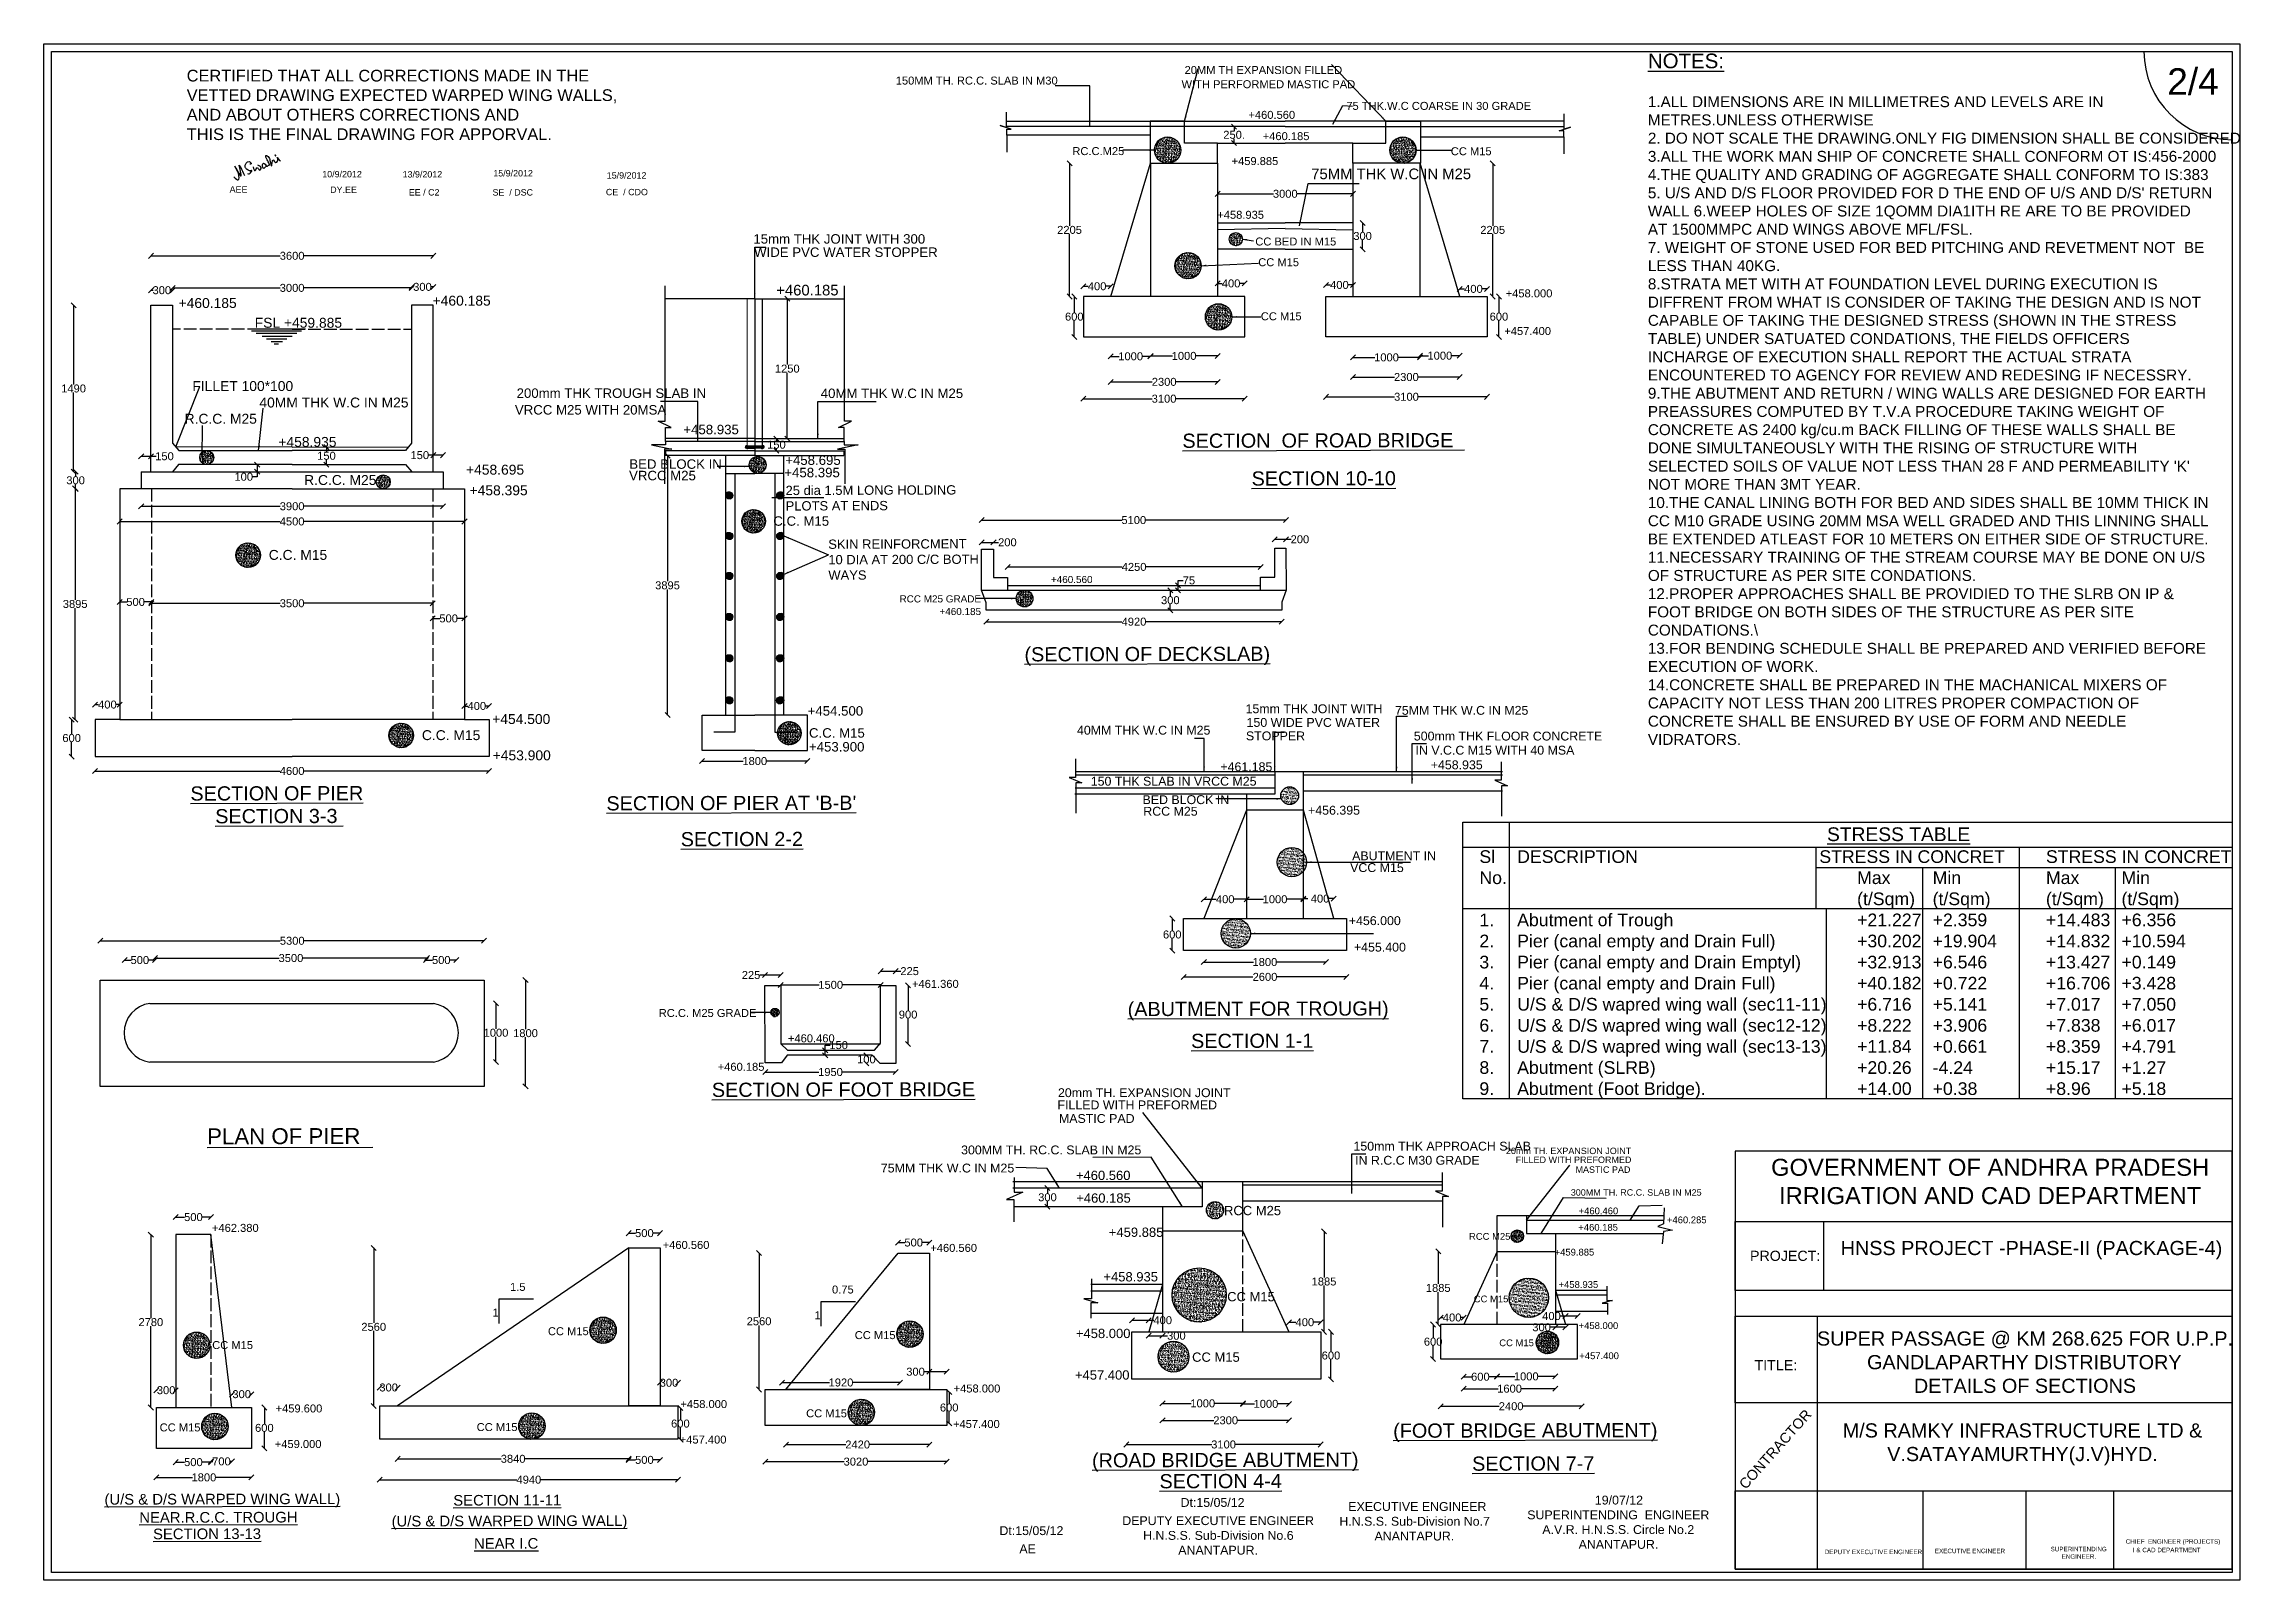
# Model space of a CAD drawing. Header units: millimetres. Extents: x 5124 to 6568637, y 2311 to 91879094.
# Drawn here: x 3536785 to 3578150, y 45932531 to 45961461 of the extents above; entities that cross this region are included whole.
import ezdxf

# ---------------------------------------------------------------- set-up
doc = ezdxf.new("R2010")
doc.units = ezdxf.units.MM
doc.header["$MEASUREMENT"] = 0
doc.linetypes.add('ACAD_ISO02W100', pattern=[15, 12, -3])
for name, color, linetype in [('DIMENSION', 7, 'Continuous'), ('DRAWING', 7, 'Continuous'), ('TEXT', 7, 'Continuous')]:
    doc.layers.add(name, color=color, linetype=linetype)
doc.styles.get("Standard").update_dxf_attribs({"font": 'arial.ttf', "height": 150})
doc.dimstyles.get("Standard").update_dxf_attribs({"dimtxt": 200, "dimasz": 110, "dimexe": 0.18, "dimexo": 0.0625, "dimgap": 0.09, "dimtad": 0, "dimtih": 1, "dimtoh": 1, "dimdec": 0, "dimzin": 0, "dimdsep": 46, "dimtxsty": 'Standard', "dimblk": 'OBLIQUE', "dimcen": 0.09, "dimse1": 1, "dimse2": 1, "dimadec": 0, "dimazin": 0, "dimtfac": 1, "dimtdec": 0, "dimtofl": 0, "dimtmove": 0, "dimatfit": 3, "dimfxl": 1, "dimtolj": 1, "dimtzin": 0, "dimarcsym": 0})

msp = doc.modelspace()

# ---------------------------------------------------------------- texts
at = {"layer": 'DRAWING', "attachment_point": 1}
for s, insert, char_height, width in [("{\\H1.3398x;\\LNOTES:  }\\P\\P1.ALL DIMENSIONS ARE IN MILLIMETRES AND LEVELS ARE IN METRES.UNLESS OTHERWISE \\P2. DO NOT SCALE THE DRAWING.ONLY FIG DIMENSION SHALL BE CONSIDERED \\P3.ALL THE WORK MAN SHIP OF CONCRETE SHALL CONFORM OT IS:456-2000\\P4.THE QUALITY AND GRADING OF AGGREGATE SHALL CONFORM TO IS:383\\P5. U/S AND D/S FLOOR PROVIDED FOR D THE END OF U/S AND D/S' RETURN WALL 6.WEEP HOLES OF SIZE 1QOMM DIA1ITH RE ARE TO BE PROVIDED AT 1500MMPC AND WINGS ABOVE MFL/FSL.\\P7. WEIGHT OF STONE USED FOR BED PITCHING AND REVETMENT NOT  BE LESS THAN 40KG. \\P8.STRATA MET WITH AT FOUNDATION LEVEL DURING EXECUTION IS DIFFRENT FROM WHAT IS CONSIDER OF TAKING THE DESIGN AND IS NOT CAPABLE OF TAKING THE DESIGNED STRESS (SHOWN IN THE STRESS TABLE) UNDER SATUATED CONDATIONS, THE FIELDS OFFICERS INCHARGE OF EXECUTION SHALL REPORT THE ACTUAL STRATA ENCOUNTERED TO AGENCY FOR REVIEW AND REDESING IF NECESSRY. \\P9.THE ABUTMENT AND RETURN / WING WALLS ARE DESIGNED FOR EARTH PREASSURES COMPUTED BY T.V.A PROCEDURE TAKING WEIGHT OF CONCRETE AS 2400 kg/cu.m BACK FILLING OF THESE WALLS SHALL BE DONE SIMULTANEOUSLY WITH THE RISING OF STRUCTURE WITH SELECTED SOILS OF VALUE NOT LESS THAN 28 F AND PERMEABILITY 'K' NOT MORE THAN 3MT YEAR.\\P10.THE CANAL LINING BOTH FOR BED AND SIDES SHALL BE 10MM THICK IN CC M10 GRADE USING 20MM MSA WELL GRADED AND THIS LINNING SHALL BE EXTENDED ATLEAST FOR 10 METERS ON EITHER SIDE OF STRUCTURE.\\P11.NECESSARY TRAINING OF THE STREAM COURSE MAY BE DONE ON U/S OF STRUCTURE AS PER SITE CONDATIONS.\\P12.PROPER APPROACHES SHALL BE PROVIDIED TO THE SLRB ON IP & FOOT BRIDGE ON BOTH SIDES OF THE STRUCTURE AS PER SITE CONDATIONS.\\\\\\P13.FOR BENDING SCHEDULE SHALL BE PREPARED AND VERIFIED BEFORE EXECUTION OF WORK.\\P14.CONCRETE SHALL BE PREPARED IN THE MACHANICAL MIXERS OF CAPACITY NOT LESS THAN 200 LITRES PROPER COMPACTION OF CONCRETE SHALL BE ENSURED BY USE OF FORM AND NEEDLE VIDRATORS.", (3566995.7, 45961278.7), 205.8504, 10622.65), ('\\pi5943.8;{\\H1.4574x;      \\LSTRESS TABLE\\P\\pi0;\\H0.91933x;\\lSl^IDESCRIPTION^I^I^I^I^ISTRESS IN CONCRET^I^ISTRESS IN CONCRET\\PNo.^I^I^I^I^I^I^I^I^I^IMax^I^IMin^I^I^IMax^I^IMin\\P^I^I^I^I^I^I^I^I^I^I(t/Sqm)^I(t/Sqm)^I^I(t/Sqm)^I(t/Sqm)\\P1.^IAbutment of Trough^I^I^I^I^I+21.227^I+2.359^I^I+14.483^I+6.356\\P2.^IPier (canal empty and Drain Full)^I^I^I+30.202^I+19.904^I^I+14.832^I+10.594\\P3.^IPier (canal empty and Drain Emptyl)^I^I+32.913^I+6.546^I^I+13.427^I+0.149\\P4.^IPier (canal empty and Drain Full)^I^I^I+40.182^I+0.722^I^I+16.706^I+3.428\\P5.^IU/S & D/S wapred wing wall (sec11-11)^I+6.716^I+5.141^I^I+7.017^I+7.050\\P6.^IU/S & D/S wapred wing wall (sec12-12)^I+8.222^I+3.906^I^I+7.838^I+6.017\\P7.^IU/S & D/S wapred wing wall (sec13-13)^I+11.84^I+0.661^I^I+8.359^I+4.791\\P8.^IAbutment (SLRB)^I^I^I^I^I^I+20.26^I-4.24^I^I+15.17^I+1.27\\P9.^IAbutment (Foot Bridge).^I^I^I^I^I+14.00^I+0.38^I^I+8.96^I+5.18}', (3563822.4, 45946706.8), 177.852, 15168.331)]:
    msp.add_mtext(s, dxfattribs=dict(at, insert=insert, char_height=char_height, width=width))
at = {"layer": 'DRAWING', "char_height": 174.779, "width": 0.000000000257, "attachment_point": 1, "rotation": 0.1975}
for s, insert in [('25 dia 1.5M LONG HOLDING\\PPLOTS AT ENDS', (3550754, 45953139)), ('SKIN REINFORCMENT\\P10 DIA AT 200 C/C BOTH\\PWAYS\\P ', (3551557.9, 45952126.5))]:
    msp.add_mtext(s, dxfattribs=dict(at, insert=insert))
at = {"layer": 'TEXT'}
for s, height, p in [('20MM TH EXPANSION FILLED ', 150, (3558269.6, 45960894.8)), ('2/4', 500, (3576778, 45960503)), ('150MM TH. RC.C. SLAB IN M30', 150, (3552829.1, 45960695.7)), ('WITH PERFORMED MASTIC PAD', 150, (3558212.6, 45960627.1)), ('+460.560', 150, (3559472.1, 45960050.1)), ('75 THK.W.C COARSE IN 30 GRADE', 150, (3561315.8, 45960218.9)), ('+460.185', 150, (3559741.6, 45959648.9)), (' RC.C.M25', 150, (3556097.7, 45959367.5)), ('+459.885', 150, (3559154.4, 45959179.5)), ('CC M15', 150, (3563284.1, 45959364.8)), ('75MM THK W.C IN M25', 200, (3560655.1, 45958913.6)), ('+458.935', 150, (3558885.3, 45958168)), ('WIDE PVC WATER STOPPER', 178.199, (3550162.2, 45957449.7)), ('15mm THK JOINT WITH 300', 178.199, (3550147.7, 45957699.7)), ('CC BED IN M15', 150, (3559601.6, 45957664.8)), ('CC M15', 150, (3559656.8, 45957274.8)), ('+460.185', 200, (3550579.1, 45956724.2)), ('+458.000', 150, (3564317.3, 45956688.6)), (' +460.185', 186.57, (3539249.6, 45956487.9)), (' +460.185', 186.57, (3544033.8, 45956532.6)), ('CC M15', 150, (3559705.5, 45956256.4)), ('FSL +459.885', 186.574, (3540756.1, 45956116.1)), ('+457.400', 150, (3564291.4, 45955979)), ('FILLET 100*100', 186.574, (3539581.9, 45954924.4)), ('40MM THK W.C IN M25', 186.574, (3540843.3, 45954614.3)), ('200mm THK TROUGH SLAB IN', 178.199, (3545688.6, 45954794.7)), ('40MM THK W.C IN M25', 178.199, (3551416.5, 45954791.9)), ('R.C.C. M25  ', 186.574, (3539435.3, 45954308.3)), ('VRCC M25 WITH 20MSA', 178.199, (3545656.4, 45954481)), ('+458.935', 186.57, (3541201.6, 45953872.5)), ('+458.935', 178.2, (3548829.6, 45954109.7)), (' +458.695', 186.57, (3544663.4, 45953349.5)), ('BED BLOCK IN', 178.199, (3547811.1, 45953459.1)), ('+458.695', 178.2, (3550747.9, 45953532.6)), ('R.C.C. M25  ', 186.574, (3541686.7, 45953155)), (' +458.395', 186.57, (3544730.2, 45952961)), ('VRCC M25', 178.2, (3547806.5, 45953243.2)), ('+458.395', 178.2, (3550731.4, 45953299.8)), (' C.C. M15  ', 178.199, (3550454.3, 45952386.6)), (' C.C. M15  ', 186.574, (3540947.8, 45951744.7)), ('+460.560', 133.67, (3555752.3, 45951307.8)), ('RCC M25 GRADE', 133.666, (3552900.5, 45950942.8)), ('+460.185', 133.67, (3553652.6, 45950704.6)), ('+454.500', 178.2, (3551170.3, 45948810.9)), ('15mm THK JOINT WITH  ', 166.901, (3559418.2, 45948856.6)), ('75MM THK W.C IN M25', 166.901, (3562232.2, 45948826.8)), (' C.C. M15  ', 186.574, (3543832.1, 45948349.8)), (' +454.500', 186.57, (3545156.6, 45948652.8)), (' C.C. M15  ', 178.199, (3551126.4, 45948396)), ('40MM THK W.C IN M25', 166.901, (3556242.9, 45948453.1)), ('150 WIDE PVC WATER ', 166.901, (3559436.9, 45948599.3)), (' +453.900', 186.57, (3545165.7, 45947969.8)), ('+453.900', 178.2, (3551194.7, 45948134.9)), ('STOPPER', 166.9, (3559425.3, 45948345.7)), ('500mm THK FLOOR CONCRETE', 166.901, (3562587.5, 45948342.6)), ('IN V.C.C M15 WITH 40 MSA', 166.901, (3562619.3, 45948076.2)), ('+461.185', 166.9, (3558944, 45947764.6)), ('+458.935', 166.9, (3562906.1, 45947800.6)), ('150 THK SLAB IN VRCC M25', 166.901, (3556502.5, 45947491.5)), ('BED BLOCK IN ', 166.901, (3557477.7, 45947144.7)), ('RCC M25', 166.9, (3557492, 45946926.2)), ('+456.395', 166.9, (3560594.9, 45946946.1)), ('ABUTMENT IN ', 166.901, (3561425.5, 45946086.9)), ('VCC M15', 166.9, (3561387.8, 45945865.2)), ('+456.000', 166.9, (3561362.9, 45944866.2)), ('+455.400', 166.9, (3561459.1, 45944367.5)), ('+461.360', 150, (3553135.1, 45943683.8)), (' RC.C. M25 GRADE', 150, (3548307.2, 45943135.4)), ('+460.460', 150, (3550799, 45942658.5)), ('+460.185', 150, (3549476.1, 45942122.1)), ('FILLED WITH PREFORMED', 166.901, (3555875.7, 45941395.7)), ('20mm TH. EXPANSION JOINT ', 166.901, (3555884.5, 45941626.2)), ('MASTIC PAD', 166.9, (3555903.3, 45941139.9)), ('300MM TH. RC.C. SLAB IN M25', 166.901, (3554060.3, 45940548.1)), ('150mm THK APPROACH SLAB', 166.901, (3561450.4, 45940619.5)), ('20mm TH. EXPANSION JOINT ', 121.155, (3564322.5, 45940553.3)), ('75MM THK W.C IN M25', 166.901, (3552548.1, 45940207.1)), ('IN R.C.C M30 GRADE', 166.901, (3561482.2, 45940353)), ('FILLED WITH PREFORMED', 121.155, (3564504.4, 45940385.9)), ('MASTIC PAD', 121.16, (3565632.9, 45940200.3)), ('+460.560', 175.19, (3556222.8, 45940065.3)), ('300MM TH. RC.C. SLAB IN M25', 121.155, (3565544.2, 45939770.7)), ('+460.185', 175.19, (3556228.9, 45939638.1)), ('RCC M25', 175.19, (3559012.4, 45939402.7)), ('+460.460', 127.17, (3565691.6, 45939420.2)), ('+462.380', 150, (3539949.8, 45939088.6)), ('+459.885', 175.19, (3556843.3, 45938994.2)), ('RCC M25', 127.17, (3563627.2, 45938939.2)), ('+460.185', 127.17, (3565685.8, 45939110.1)), ('+460.285', 127.17, (3567355.4, 45939251)), ('+460.560', 150, (3548440, 45938767.6)), ('+460.560', 150, (3553480.1, 45938711.8)), ('+459.885', 127.17, (3565239.8, 45938642.7)), ('+458.935', 175.19, (3556741, 45938155.1)), ('1.5', 150, (3545564.7, 45937977.1)), ('0.75', 150, (3551629.4, 45937927.7)), ('CC M15', 175.19, (3559072.4, 45937780.5)), ('CC M15', 127.17, (3563717.1, 45937761.7)), ('+458.935', 127.17, (3565314.1, 45938033.5)), ('1 ', 150, (3545233.9, 45937493)), ('1 ', 150, (3551298.6, 45937443.6)), ('+458.000', 127.17, (3565691.7, 45937259.1)), ('CC M15', 150, (3539954.9, 45936881.8)), ('CC M15', 150, (3546278, 45937142.5)), ('CC M15', 150, (3552057.2, 45937069)), ('+458.000', 175.19, (3556222.7, 45937088.2)), ('CC M15', 127.17, (3564197.1, 45936935.1)), ('CC M15', 175.19, (3558411.2, 45936641.8)), ('+457.400', 127.17, (3565704.8, 45936691.2)), ('+458.000', 150, (3553919.4, 45936063.8)), ('+457.400', 175.19, (3556204.6, 45936305.9)), ('+459.600', 150, (3541148.7, 45935687.9)), ('+458.000', 150, (3548772.6, 45935770.6)), ('CC M15', 150, (3551141.8, 45935596.1)), ('CC M15', 150, (3538965.3, 45935330.6)), ('CC M15', 150, (3544936.3, 45935337.2)), ('+457.400', 150, (3553907.9, 45935395)), ('+459.000', 150, (3541133.3, 45935018.1)), ('+457.400', 150, (3548761.1, 45935101.8)), ('Dt:15/05/12', 166.736, (3558194.3, 45933909.4)), ('Dt:15/05/12', 166.736, (3554782.6, 45933378.3)), ('AE ', 166.74, (3555157.9, 45933035.1)), ('I & CAD DEPARTMENT', 84.716, (3576131.1, 45933055.2))]:
    msp.add_text(s, height=height, dxfattribs=at).set_placement(p)
for s, height, rotation, p in [('%%USECTION  OF ROAD BRIDGE  ', 267.298, 0.1412, (3558228.8, 45953853.8)), ('%%USECTION 10-10', 267.298, 0.1412, (3559532.1, 45953142.8)), ('%%U(SECTION OF DECKSLAB)', 267.332, 0.1412, (3555254.2, 45949831.7)), ('%%USECTION OF PIER', 267.298, 0.1412, (3539544.3, 45947210.8)), ("%%USECTION OF PIER AT 'B-B'", 267.298, 0.1412, (3547380.1, 45947025.3)), ('%%USECTION 3-3 ', 267.298, 0.1412, (3540012.1, 45946782.3)), ('%%USECTION 2-2', 267.298, 0.1412, (3548779.9, 45946349.9)), ('%%U(ABUTMENT FOR TROUGH)', 267.298, 0.1412, (3557197.6, 45943151.3)), ('%%USECTION 1-1', 267.298, 0.1412, (3558392.3, 45942550.9)), ('%%USECTION OF FOOT BRIDGE', 267.298, 0.1412, (3549366.4, 45941629.5)), ('%%UPLAN OF PIER  ', 300, 0.1412, (3539858.8, 45940737.1)), ('CONTRACTOR', 191.73, 48.32395, (3568838.5, 45934227.1)), ('%%U(FOOT BRIDGE ABUTMENT)', 267.298, 0.1412, (3562198.4, 45935210.9)), ('%%U(ROAD BRIDGE ABUTMENT)', 267.298, 0.1412, (3556526.2, 45934652.8)), ('%%USECTION 4-4', 267.298, 0.1412, (3557797.8, 45934258.5)), ('%%USECTION 7-7', 267.298, 0.1412, (3563685.3, 45934589.5)), ('%%U(U/S & D/S WARPED WING WALL)', 200, 0.1412, (3537926.1, 45933951.5)), ('%%USECTION 11-11', 200, 0.1412, (3544495.7, 45933932.7)), ('%%UNEAR.R.C.C. TROUGH', 200, 0.1412, (3538582.2, 45933609.2)), ('%%U(U/S & D/S WARPED WING WALL)', 200, 0.1412, (3543334.3, 45933540.3)), ('%%USECTION 13-13', 200, 0.1412, (3538840.5, 45933299.6)), ('%%UNEAR I.C', 200, 0.1412, (3544886.7, 45933119.4))]:
    msp.add_text(s, height=height, rotation=rotation, dxfattribs=at).set_placement(p)
at = {"layer": 'TEXT', "attachment_point": 1}
for s, insert, char_height, width in [('CERTIFIED THAT ALL CORRECTIONS MADE IN THE \\PVETTED DRAWING EXPECTED WARPED WING WALLS,\\PAND ABOUT OTHERS CORRECTIONS AND \\PTHIS IS THE FINAL DRAWING FOR APPORVAL. ', (3539474.9, 45960973.9), 220.453, 8128.317), ('10/9/2012', (3542028, 45959069.2), 120, 581.969), ('13/9/2012', (3543541.1, 45959065.5), 120, 581.969), ('15/9/2012', (3545249.6, 45959085), 120, 581.969), ('15/9/2012', (3547387.1, 45959045.5), 120, 581.969), ('AEE', (3540282.9, 45958781.7), 120, 581.969), ('DY.EE', (3542177.3, 45958775.7), 120, 581.969), (' EE / C2', (3543611.5, 45958726.2), 120, 805.889), ('SE  / DSC', (3545233.9, 45958725.5), 120, 805.889), ('CE  / CDO', (3547369.8, 45958731.3), 120, 805.889), ('PROJECT:', (3568919.4, 45938733.4), 191.73, 1788.899), ('\\pi923.21;SUPER PASSAGE @ KM 268.625 FOR U.P.P. \\P\\pi1866.5;GANDLAPARTHY DISTRIBUTORY\\P\\pi2749.3;DETAILS OF SECTIONS', (3569257, 45937213.4), 266.871, 9634.817), ('TITLE:', (3569004.1, 45936674.4), 191.73, 1039.673), ('\\pi1448.8;M/S RAMKY INFRASTRUCTURE LTD &\\P\\pi2286.6;V.SATAYAMURTHY(J.V)HYD.', (3569217, 45935482.6), 266.871, 9634.817), ('\\pi2423.7;19/07/12\\P\\pi1150.1;SUPERINTENDING  ENGINEER\\P\\pi1434.1;A.V.R. H.N.S.S. Circle No.2\\P\\pi2117.7;ANANTAPUR.', (3563573.7, 45934120.7), 166.736, 5716.547), ('\\pi1063.2;DEPUTY EXECUTIVE ENGINEER\\P\\pi1455.5;H.N.S.S. Sub-Division No.6 \\P\\pi2117.7;ANANTAPUR.', (3556033, 45933733.4), 166.736, 5716.547), ('\\pi1494.2;  EXECUTIVE ENGINEER\\P\\pi1455.4;H.N.S.S. Sub-Division No.7\\P\\pi2117.7;ANANTAPUR.', (3559729.7, 45933999.4), 166.736, 5716.547), ('CHIEF  ENGINEER (PROJECTS)', (3575996, 45933299), 84.716, 1908.494), ('DEPUTY EXECUTIVE ENGINEER  ', (3570326.7, 45933103.5), 84.716, 2379.31), ('  EXECUTIVE ENGINEER  ', (3572335.8, 45933121.9), 84.716, 2379.31), ('\\pi223.16;SUPERINTENDING \\P\\pi430.44;ENGINEER.', (3574358, 45933157.6), 84.716, 1492.265)]:
    msp.add_mtext(s, dxfattribs=dict(at, insert=insert, char_height=char_height, width=width))
at = {"layer": 'TEXT', "color": 7, "width": 9132.992, "attachment_point": 5}
for s, insert, char_height in [('GOVERNMENT OF ANDHRA PRADESH\\PIRRIGATION AND CAD DEPARTMENT', (3573442.5, 45940035.5), 320.245), ('HNSS PROJECT -PHASE-II (PACKAGE-4)', (3574220.7, 45938744.3), 266.871)]:
    msp.add_mtext(s, dxfattribs=dict(at, insert=insert, char_height=char_height))

# ---------------------------------------------------------------- blocks, each defined once
blk = doc.blocks.new('_Oblique')
at = {"color": 0, "linetype": 'ByBlock', "lineweight": -2}
blk.add_line((-0.5, -0.5), (0.5, 0.5), dxfattribs=at)
blk = doc.blocks.new('*D59')
at = {"layer": 'Defpoints', "color": 0, "transparency": 16777216}
for p in [(3556365, 45956704), (3556192, 45955943), (3556365, 45955943)]:
    blk.add_point(p, dxfattribs=at)
at = {"layer": 'DIMENSION', "color": 0, "lineweight": -2, "transparency": 16777216}
for p, q in [((3556192, 45956704), (3556192, 45956400)), ((3556192, 45955943), (3556192, 45956247))]:
    blk.add_line(p, q, dxfattribs=at)
at = {"layer": 'DIMENSION', "color": 0, "lineweight": -2, "transparency": 16777216, "xscale": 95, "yscale": 95, "zscale": 95}
for p, rotation in [((3556192, 45956704), 90), ((3556192, 45955943), 270)]:
    blk.add_blockref('_Oblique', p, dxfattribs=dict(at, rotation=rotation))
at = {"layer": 'DIMENSION', "color": 0, "transparency": 16777216, "insert": (3556192, 45956324), "char_height": 150, "attachment_point": 5}
blk.add_mtext('\\A1;600', dxfattribs=at)
blk = doc.blocks.new('*D60')
at = {"layer": 'Defpoints', "color": 0, "transparency": 16777216}
for p in [(3556365, 45956896), (3556365, 45956704), (3556880, 45956704)]:
    blk.add_point(p, dxfattribs=at)
at = {"layer": 'DIMENSION', "color": 0, "lineweight": -2, "transparency": 16777216}
for p, q in [((3556365, 45956896), (3556454, 45956896)), ((3556880, 45956896), (3556791, 45956896))]:
    blk.add_line(p, q, dxfattribs=at)
at = {"layer": 'DIMENSION', "color": 0, "lineweight": -2, "transparency": 16777216, "xscale": 95, "yscale": 95, "zscale": 95, "rotation": 180}
blk.add_blockref('_Oblique', (3556365, 45956896), dxfattribs=at)
at = {"layer": 'DIMENSION', "color": 0, "lineweight": -2, "transparency": 16777216, "xscale": 95, "yscale": 95, "zscale": 95}
blk.add_blockref('_Oblique', (3556880, 45956896), dxfattribs=at)
at = {"layer": 'DIMENSION', "color": 0, "transparency": 16777216, "insert": (3556622, 45956896), "char_height": 150, "attachment_point": 5}
blk.add_mtext('\\A1;400', dxfattribs=at)
blk = doc.blocks.new('*D61')
at = {"layer": 'Defpoints', "color": 0, "transparency": 16777216}
for p in [(3556103, 45959212), (3557621, 45959212), (3556365, 45956704)]:
    blk.add_point(p, dxfattribs=at)
at = {"layer": 'DIMENSION', "color": 0, "lineweight": -2, "transparency": 16777216}
for p, q in [((3556103, 45959212), (3556103, 45958035)), ((3556103, 45956704), (3556103, 45957882))]:
    blk.add_line(p, q, dxfattribs=at)
at = {"layer": 'DIMENSION', "color": 0, "lineweight": -2, "transparency": 16777216, "xscale": 95, "yscale": 95, "zscale": 95}
for p, rotation in [((3556103, 45959212), 90), ((3556103, 45956704), 270)]:
    blk.add_blockref('_Oblique', p, dxfattribs=dict(at, rotation=rotation))
at = {"layer": 'DIMENSION', "color": 0, "transparency": 16777216, "insert": (3556103, 45957958), "char_height": 150, "attachment_point": 5}
blk.add_mtext('\\A1;2205', dxfattribs=at)
blk = doc.blocks.new('*D72')
at = {"layer": 'Defpoints', "color": 0, "transparency": 16777216}
for p in [(3558891, 45956950), (3558891, 45956704), (3559401, 45956704)]:
    blk.add_point(p, dxfattribs=at)
at = {"layer": 'DIMENSION', "color": 0, "lineweight": -2, "transparency": 16777216}
for p, q in [((3558891, 45956950), (3558978, 45956950)), ((3559401, 45956950), (3559315, 45956950))]:
    blk.add_line(p, q, dxfattribs=at)
at = {"layer": 'DIMENSION', "color": 0, "lineweight": -2, "transparency": 16777216, "xscale": 95, "yscale": 95, "zscale": 95, "rotation": 180}
blk.add_blockref('_Oblique', (3558891, 45956950), dxfattribs=at)
at = {"layer": 'DIMENSION', "color": 0, "lineweight": -2, "transparency": 16777216, "xscale": 95, "yscale": 95, "zscale": 95}
blk.add_blockref('_Oblique', (3559401, 45956950), dxfattribs=at)
at = {"layer": 'DIMENSION', "color": 0, "transparency": 16777216, "insert": (3559146, 45956950), "char_height": 150, "attachment_point": 5}
blk.add_mtext('\\A1;400', dxfattribs=at)
blk = doc.blocks.new('*D62')
at = {"layer": 'Defpoints', "color": 0, "transparency": 16777216}
for p in [(3556880, 45956704), (3557628, 45956704), (3556880, 45955577)]:
    blk.add_point(p, dxfattribs=at)
at = {"layer": 'DIMENSION', "color": 0, "lineweight": -2, "transparency": 16777216}
for p, q in [((3556880, 45955577), (3557037, 45955577)), ((3557628, 45955577), (3557471, 45955577))]:
    blk.add_line(p, q, dxfattribs=at)
at = {"layer": 'DIMENSION', "color": 0, "lineweight": -2, "transparency": 16777216, "xscale": 95, "yscale": 95, "zscale": 95, "rotation": 180}
blk.add_blockref('_Oblique', (3556880, 45955577), dxfattribs=at)
at = {"layer": 'DIMENSION', "color": 0, "lineweight": -2, "transparency": 16777216, "xscale": 95, "yscale": 95, "zscale": 95}
blk.add_blockref('_Oblique', (3557628, 45955577), dxfattribs=at)
at = {"layer": 'DIMENSION', "color": 0, "transparency": 16777216, "insert": (3557254, 45955577), "char_height": 150, "attachment_point": 5}
blk.add_mtext('\\A1;1000', dxfattribs=at)
blk = doc.blocks.new('*D54')
at = {"layer": 'Defpoints', "color": 0, "transparency": 16777216}
for p in [(3558891, 45956704), (3557628, 45955577), (3558891, 45955585)]:
    blk.add_point(p, dxfattribs=at)
at = {"layer": 'DIMENSION', "color": 0, "lineweight": -2, "transparency": 16777216}
for p, q in [((3557628, 45955585), (3558043, 45955585)), ((3558891, 45955585), (3558476, 45955585))]:
    blk.add_line(p, q, dxfattribs=at)
at = {"layer": 'DIMENSION', "color": 0, "lineweight": -2, "transparency": 16777216, "xscale": 95, "yscale": 95, "zscale": 95, "rotation": 180}
blk.add_blockref('_Oblique', (3557628, 45955585), dxfattribs=at)
at = {"layer": 'DIMENSION', "color": 0, "lineweight": -2, "transparency": 16777216, "xscale": 95, "yscale": 95, "zscale": 95}
blk.add_blockref('_Oblique', (3558891, 45955585), dxfattribs=at)
at = {"layer": 'DIMENSION', "color": 0, "transparency": 16777216, "insert": (3558260, 45955585), "char_height": 150, "attachment_point": 5}
blk.add_mtext('\\A1;1000', dxfattribs=at)
blk = doc.blocks.new('*D55')
at = {"layer": 'Defpoints', "color": 0, "transparency": 16777216}
for p in [(3556880, 45955577), (3558891, 45955585), (3558891, 45955096)]:
    blk.add_point(p, dxfattribs=at)
at = {"layer": 'DIMENSION', "color": 0, "lineweight": -2, "transparency": 16777216}
for p, q in [((3556880, 45955096), (3557660, 45955096)), ((3558891, 45955096), (3558110, 45955096))]:
    blk.add_line(p, q, dxfattribs=at)
at = {"layer": 'DIMENSION', "color": 0, "lineweight": -2, "transparency": 16777216, "xscale": 95, "yscale": 95, "zscale": 95, "rotation": 180}
blk.add_blockref('_Oblique', (3556880, 45955096), dxfattribs=at)
at = {"layer": 'DIMENSION', "color": 0, "lineweight": -2, "transparency": 16777216, "xscale": 95, "yscale": 95, "zscale": 95}
blk.add_blockref('_Oblique', (3558891, 45955096), dxfattribs=at)
at = {"layer": 'DIMENSION', "color": 0, "transparency": 16777216, "insert": (3557885, 45955096), "char_height": 150, "attachment_point": 5}
blk.add_mtext('\\A1;2300', dxfattribs=at)
blk = doc.blocks.new('*D63')
at = {"layer": 'Defpoints', "color": 0, "transparency": 16777216}
for p in [(3556365, 45955943), (3559401, 45955943), (3559401, 45954779)]:
    blk.add_point(p, dxfattribs=at)
at = {"layer": 'DIMENSION', "color": 0, "lineweight": -2, "transparency": 16777216}
for p, q in [((3556365, 45954779), (3557659, 45954779)), ((3559401, 45954779), (3558107, 45954779))]:
    blk.add_line(p, q, dxfattribs=at)
at = {"layer": 'DIMENSION', "color": 0, "lineweight": -2, "transparency": 16777216, "xscale": 95, "yscale": 95, "zscale": 95, "rotation": 180}
blk.add_blockref('_Oblique', (3556365, 45954779), dxfattribs=at)
at = {"layer": 'DIMENSION', "color": 0, "lineweight": -2, "transparency": 16777216, "xscale": 95, "yscale": 95, "zscale": 95}
blk.add_blockref('_Oblique', (3559401, 45954779), dxfattribs=at)
at = {"layer": 'DIMENSION', "color": 0, "transparency": 16777216, "insert": (3557883, 45954779), "char_height": 150, "attachment_point": 5}
blk.add_mtext('\\A1;3100', dxfattribs=at)
blk = doc.blocks.new('*D64')
at = {"layer": 'Defpoints', "color": 0, "transparency": 16777216}
for p in [(3558891, 45958638), (3561442, 45958638), (3561442, 45958638)]:
    blk.add_point(p, dxfattribs=at)
at = {"layer": 'DIMENSION', "color": 0, "lineweight": -2, "transparency": 16777216}
for p, q in [((3558891, 45958638), (3559942, 45958638)), ((3561442, 45958638), (3560390, 45958638))]:
    blk.add_line(p, q, dxfattribs=at)
at = {"layer": 'DIMENSION', "color": 0, "lineweight": -2, "transparency": 16777216, "xscale": 95, "yscale": 95, "zscale": 95, "rotation": 180}
blk.add_blockref('_Oblique', (3558891, 45958638), dxfattribs=at)
at = {"layer": 'DIMENSION', "color": 0, "lineweight": -2, "transparency": 16777216, "xscale": 95, "yscale": 95, "zscale": 95}
blk.add_blockref('_Oblique', (3561442, 45958638), dxfattribs=at)
at = {"layer": 'DIMENSION', "color": 0, "transparency": 16777216, "insert": (3560166, 45958638), "char_height": 150, "attachment_point": 5}
blk.add_mtext('\\A1;3000', dxfattribs=at)
blk = doc.blocks.new('*D65')
at = {"layer": 'Defpoints', "color": 0, "transparency": 16777216}
for p in [(3560931, 45956921), (3560931, 45956704), (3561442, 45956704)]:
    blk.add_point(p, dxfattribs=at)
at = {"layer": 'DIMENSION', "color": 0, "lineweight": -2, "transparency": 16777216}
for p, q in [((3560931, 45956921), (3561018, 45956921)), ((3561442, 45956921), (3561355, 45956921))]:
    blk.add_line(p, q, dxfattribs=at)
at = {"layer": 'DIMENSION', "color": 0, "lineweight": -2, "transparency": 16777216, "xscale": 95, "yscale": 95, "zscale": 95, "rotation": 180}
blk.add_blockref('_Oblique', (3560931, 45956921), dxfattribs=at)
at = {"layer": 'DIMENSION', "color": 0, "lineweight": -2, "transparency": 16777216, "xscale": 95, "yscale": 95, "zscale": 95}
blk.add_blockref('_Oblique', (3561442, 45956921), dxfattribs=at)
at = {"layer": 'DIMENSION', "color": 0, "transparency": 16777216, "insert": (3561186, 45956921), "char_height": 150, "attachment_point": 5}
blk.add_mtext('\\A1;400', dxfattribs=at)
blk = doc.blocks.new('*D66')
at = {"layer": 'Defpoints', "color": 0, "transparency": 16777216}
for p in [(3563453, 45956847), (3563453, 45956704), (3563968, 45956704)]:
    blk.add_point(p, dxfattribs=at)
at = {"layer": 'DIMENSION', "color": 0, "lineweight": -2, "transparency": 16777216}
for p, q in [((3563453, 45956847), (3563542, 45956847)), ((3563968, 45956847), (3563879, 45956847))]:
    blk.add_line(p, q, dxfattribs=at)
at = {"layer": 'DIMENSION', "color": 0, "lineweight": -2, "transparency": 16777216, "xscale": 95, "yscale": 95, "zscale": 95, "rotation": 180}
blk.add_blockref('_Oblique', (3563453, 45956847), dxfattribs=at)
at = {"layer": 'DIMENSION', "color": 0, "lineweight": -2, "transparency": 16777216, "xscale": 95, "yscale": 95, "zscale": 95}
blk.add_blockref('_Oblique', (3563968, 45956847), dxfattribs=at)
at = {"layer": 'DIMENSION', "color": 0, "transparency": 16777216, "insert": (3563710, 45956847), "char_height": 150, "attachment_point": 5}
blk.add_mtext('\\A1;400', dxfattribs=at)
blk = doc.blocks.new('*D67')
at = {"layer": 'Defpoints', "color": 0, "transparency": 16777216}
for p in [(3561442, 45956704), (3562704, 45956704), (3562704, 45955557)]:
    blk.add_point(p, dxfattribs=at)
at = {"layer": 'DIMENSION', "color": 0, "lineweight": -2, "transparency": 16777216}
for p, q in [((3561442, 45955557), (3561856, 45955557)), ((3562704, 45955557), (3562289, 45955557))]:
    blk.add_line(p, q, dxfattribs=at)
at = {"layer": 'DIMENSION', "color": 0, "lineweight": -2, "transparency": 16777216, "xscale": 95, "yscale": 95, "zscale": 95, "rotation": 180}
blk.add_blockref('_Oblique', (3561442, 45955557), dxfattribs=at)
at = {"layer": 'DIMENSION', "color": 0, "lineweight": -2, "transparency": 16777216, "xscale": 95, "yscale": 95, "zscale": 95}
blk.add_blockref('_Oblique', (3562704, 45955557), dxfattribs=at)
at = {"layer": 'DIMENSION', "color": 0, "transparency": 16777216, "insert": (3562073, 45955557), "char_height": 150, "attachment_point": 5}
blk.add_mtext('\\A1;1000', dxfattribs=at)
blk = doc.blocks.new('*D56')
at = {"layer": 'Defpoints', "color": 0, "transparency": 16777216}
for p in [(3563453, 45956704), (3562704, 45955557), (3563453, 45955589)]:
    blk.add_point(p, dxfattribs=at)
at = {"layer": 'DIMENSION', "color": 0, "lineweight": -2, "transparency": 16777216}
for p, q in [((3562704, 45955589), (3562862, 45955589)), ((3563453, 45955589), (3563295, 45955589))]:
    blk.add_line(p, q, dxfattribs=at)
at = {"layer": 'DIMENSION', "color": 0, "lineweight": -2, "transparency": 16777216, "xscale": 95, "yscale": 95, "zscale": 95, "rotation": 180}
blk.add_blockref('_Oblique', (3562704, 45955589), dxfattribs=at)
at = {"layer": 'DIMENSION', "color": 0, "lineweight": -2, "transparency": 16777216, "xscale": 95, "yscale": 95, "zscale": 95}
blk.add_blockref('_Oblique', (3563453, 45955589), dxfattribs=at)
at = {"layer": 'DIMENSION', "color": 0, "transparency": 16777216, "insert": (3563078, 45955589), "char_height": 150, "attachment_point": 5}
blk.add_mtext('\\A1;1000', dxfattribs=at)
blk = doc.blocks.new('*D57')
at = {"layer": 'Defpoints', "color": 0, "transparency": 16777216}
for p in [(3561442, 45955557), (3563453, 45955589), (3563453, 45955187)]:
    blk.add_point(p, dxfattribs=at)
at = {"layer": 'DIMENSION', "color": 0, "lineweight": -2, "transparency": 16777216}
for p, q in [((3561442, 45955187), (3562222, 45955187)), ((3563453, 45955187), (3562672, 45955187))]:
    blk.add_line(p, q, dxfattribs=at)
at = {"layer": 'DIMENSION', "color": 0, "lineweight": -2, "transparency": 16777216, "xscale": 95, "yscale": 95, "zscale": 95, "rotation": 180}
blk.add_blockref('_Oblique', (3561442, 45955187), dxfattribs=at)
at = {"layer": 'DIMENSION', "color": 0, "lineweight": -2, "transparency": 16777216, "xscale": 95, "yscale": 95, "zscale": 95}
blk.add_blockref('_Oblique', (3563453, 45955187), dxfattribs=at)
at = {"layer": 'DIMENSION', "color": 0, "transparency": 16777216, "insert": (3562447, 45955187), "char_height": 150, "attachment_point": 5}
blk.add_mtext('\\A1;2300', dxfattribs=at)
blk = doc.blocks.new('*D68')
at = {"layer": 'Defpoints', "color": 0, "transparency": 16777216}
for p in [(3560931, 45955943), (3563968, 45955943), (3563968, 45954815)]:
    blk.add_point(p, dxfattribs=at)
at = {"layer": 'DIMENSION', "color": 0, "lineweight": -2, "transparency": 16777216}
for p, q in [((3560931, 45954815), (3562226, 45954815)), ((3563968, 45954815), (3562673, 45954815))]:
    blk.add_line(p, q, dxfattribs=at)
at = {"layer": 'DIMENSION', "color": 0, "lineweight": -2, "transparency": 16777216, "xscale": 95, "yscale": 95, "zscale": 95, "rotation": 180}
blk.add_blockref('_Oblique', (3560931, 45954815), dxfattribs=at)
at = {"layer": 'DIMENSION', "color": 0, "lineweight": -2, "transparency": 16777216, "xscale": 95, "yscale": 95, "zscale": 95}
blk.add_blockref('_Oblique', (3563968, 45954815), dxfattribs=at)
at = {"layer": 'DIMENSION', "color": 0, "transparency": 16777216, "insert": (3562449, 45954815), "char_height": 150, "attachment_point": 5}
blk.add_mtext('\\A1;3100', dxfattribs=at)
blk = doc.blocks.new('*D58')
at = {"layer": 'Defpoints', "color": 0, "transparency": 16777216}
for p in [(3563968, 45956704), (3564190, 45956704), (3563968, 45955943)]:
    blk.add_point(p, dxfattribs=at)
at = {"layer": 'DIMENSION', "color": 0, "lineweight": -2, "transparency": 16777216}
for p, q in [((3564190, 45956704), (3564190, 45956400)), ((3564190, 45955943), (3564190, 45956247))]:
    blk.add_line(p, q, dxfattribs=at)
at = {"layer": 'DIMENSION', "color": 0, "lineweight": -2, "transparency": 16777216, "xscale": 95, "yscale": 95, "zscale": 95}
for p, rotation in [((3564190, 45956704), 90), ((3564190, 45955943), 270)]:
    blk.add_blockref('_Oblique', p, dxfattribs=dict(at, rotation=rotation))
at = {"layer": 'DIMENSION', "color": 0, "transparency": 16777216, "insert": (3564190, 45956324), "char_height": 150, "attachment_point": 5}
blk.add_mtext('\\A1;600', dxfattribs=at)
blk = doc.blocks.new('*D69')
at = {"layer": 'Defpoints', "color": 0, "transparency": 16777216}
for p in [(3562704, 45959212), (3564073, 45959212), (3563968, 45956704)]:
    blk.add_point(p, dxfattribs=at)
at = {"layer": 'DIMENSION', "color": 0, "lineweight": -2, "transparency": 16777216}
for p, q in [((3564073, 45959212), (3564073, 45958035)), ((3564073, 45956704), (3564073, 45957882))]:
    blk.add_line(p, q, dxfattribs=at)
at = {"layer": 'DIMENSION', "color": 0, "lineweight": -2, "transparency": 16777216, "xscale": 95, "yscale": 95, "zscale": 95}
for p, rotation in [((3564073, 45959212), 90), ((3564073, 45956704), 270)]:
    blk.add_blockref('_Oblique', p, dxfattribs=dict(at, rotation=rotation))
at = {"layer": 'DIMENSION', "color": 0, "transparency": 16777216, "insert": (3564073, 45957958), "char_height": 150, "attachment_point": 5}
blk.add_mtext('\\A1;2205', dxfattribs=at)
blk = doc.blocks.new('*D70')
at = {"layer": 'Defpoints', "color": 0, "transparency": 16777216}
for p in [(3561148, 45958091), (3561622, 45958091), (3561148, 45957595)]:
    blk.add_point(p, dxfattribs=at)
at = {"layer": 'DIMENSION', "color": 0, "lineweight": -2, "transparency": 16777216}
for p, q in [((3561622, 45958091), (3561622, 45957920)), ((3561622, 45957595), (3561622, 45957766))]:
    blk.add_line(p, q, dxfattribs=at)
at = {"layer": 'DIMENSION', "color": 0, "lineweight": -2, "transparency": 16777216, "xscale": 95, "yscale": 95, "zscale": 95}
for p, rotation in [((3561622, 45958091), 90), ((3561622, 45957595), 270)]:
    blk.add_blockref('_Oblique', p, dxfattribs=dict(at, rotation=rotation))
at = {"layer": 'DIMENSION', "color": 0, "transparency": 16777216, "insert": (3561622, 45957843), "char_height": 150, "attachment_point": 5}
blk.add_mtext('\\A1;300', dxfattribs=at)
blk = doc.blocks.new('*D71')
at = {"layer": 'Defpoints', "color": 0, "transparency": 16777216}
for p in [(3559116, 45959904), (3559203, 45959904), (3559116, 45959594)]:
    blk.add_point(p, dxfattribs=at)
at = {"layer": 'DIMENSION', "color": 0, "lineweight": -2, "transparency": 16777216}
for p, q in [((3559203, 45959904), (3559203, 45959826)), ((3559203, 45959594), (3559203, 45959672))]:
    blk.add_line(p, q, dxfattribs=at)
at = {"layer": 'DIMENSION', "color": 0, "lineweight": -2, "transparency": 16777216, "xscale": 95, "yscale": 95, "zscale": 95}
for p, rotation in [((3559203, 45959904), 90), ((3559203, 45959594), 270)]:
    blk.add_blockref('_Oblique', p, dxfattribs=dict(at, rotation=rotation))
at = {"layer": 'DIMENSION', "color": 0, "transparency": 16777216, "insert": (3559203, 45959749), "char_height": 150, "attachment_point": 5}
blk.add_mtext('\\A1;250.', dxfattribs=at)
blk = doc.blocks.new('*D74')
at = {"layer": 'Defpoints', "color": 0, "transparency": 16777216}
for p in [(3550738, 45956663), (3550786, 45956663), (3550738, 45954027)]:
    blk.add_point(p, dxfattribs=at)
at = {"layer": 'DIMENSION', "color": 0, "lineweight": -2, "transparency": 16777216}
for p, q in [((3550786, 45956663), (3550786, 45955422)), ((3550786, 45954027), (3550786, 45955269))]:
    blk.add_line(p, q, dxfattribs=at)
at = {"layer": 'DIMENSION', "color": 0, "lineweight": -2, "transparency": 16777216, "xscale": 95, "yscale": 95, "zscale": 95}
for p, rotation in [((3550786, 45956663), 90), ((3550786, 45954027), 270)]:
    blk.add_blockref('_Oblique', p, dxfattribs=dict(at, rotation=rotation))
at = {"layer": 'DIMENSION', "color": 0, "transparency": 16777216, "insert": (3550786, 45955345), "char_height": 150, "attachment_point": 5}
blk.add_mtext('\\A1;1250', dxfattribs=at)
blk = doc.blocks.new('*D75')
at = {"layer": 'Defpoints', "color": 0, "transparency": 16777216}
for p in [(3550575, 45954027), (3550582, 45954027), (3550575, 45953800)]:
    blk.add_point(p, dxfattribs=at)
at = {"layer": 'DIMENSION', "color": 0, "lineweight": -2, "transparency": 16777216}
for p, q in [((3550582, 45954027), (3550582, 45953990)), ((3550582, 45953800), (3550582, 45953837))]:
    blk.add_line(p, q, dxfattribs=at)
at = {"layer": 'DIMENSION', "color": 0, "lineweight": -2, "transparency": 16777216, "xscale": 95, "yscale": 95, "zscale": 95}
for p, rotation in [((3550582, 45954027), 90), ((3550582, 45953800), 270)]:
    blk.add_blockref('_Oblique', p, dxfattribs=dict(at, rotation=rotation))
at = {"layer": 'DIMENSION', "color": 0, "transparency": 16777216, "insert": (3550582, 45953913), "char_height": 150, "attachment_point": 5}
blk.add_mtext('\\A1;150', dxfattribs=at)
blk = doc.blocks.new('*D76')
at = {"layer": 'Defpoints', "color": 0, "transparency": 16777216}
for p in [(3548685, 45953708), (3548531, 45948820), (3549182, 45948820)]:
    blk.add_point(p, dxfattribs=at)
at = {"layer": 'DIMENSION', "color": 0, "lineweight": -2, "transparency": 16777216}
for p, q in [((3548531, 45953708), (3548531, 45951341)), ((3548531, 45948820), (3548531, 45951187))]:
    blk.add_line(p, q, dxfattribs=at)
at = {"layer": 'DIMENSION', "color": 0, "lineweight": -2, "transparency": 16777216, "xscale": 95, "yscale": 95, "zscale": 95}
for p, rotation in [((3548531, 45953708), 90), ((3548531, 45948820), 270)]:
    blk.add_blockref('_Oblique', p, dxfattribs=dict(at, rotation=rotation))
at = {"layer": 'DIMENSION', "color": 0, "transparency": 16777216, "insert": (3548531, 45951264), "char_height": 150, "attachment_point": 5}
blk.add_mtext('\\A1;3895', dxfattribs=at)
blk = doc.blocks.new('*D77')
at = {"layer": 'Defpoints', "color": 0, "transparency": 16777216}
for p in [(3549182, 45948153), (3551166, 45948153), (3551166, 45947954)]:
    blk.add_point(p, dxfattribs=at)
at = {"layer": 'DIMENSION', "color": 0, "lineweight": -2, "transparency": 16777216}
for p, q in [((3549182, 45947954), (3549957, 45947954)), ((3551166, 45947954), (3550391, 45947954))]:
    blk.add_line(p, q, dxfattribs=at)
at = {"layer": 'DIMENSION', "color": 0, "lineweight": -2, "transparency": 16777216, "xscale": 95, "yscale": 95, "zscale": 95, "rotation": 180}
blk.add_blockref('_Oblique', (3549182, 45947954), dxfattribs=at)
at = {"layer": 'DIMENSION', "color": 0, "lineweight": -2, "transparency": 16777216, "xscale": 95, "yscale": 95, "zscale": 95}
blk.add_blockref('_Oblique', (3551166, 45947954), dxfattribs=at)
at = {"layer": 'DIMENSION', "color": 0, "transparency": 16777216, "insert": (3550174, 45947954), "char_height": 150, "attachment_point": 5}
blk.add_mtext('\\A1;1800', dxfattribs=at)
blk = doc.blocks.new('*D78')
at = {"layer": 'Defpoints', "color": 0, "transparency": 16777216}
for p in [(3559968, 45951965), (3560180, 45952131), (3560180, 45951966)]:
    blk.add_point(p, dxfattribs=at)
at = {"layer": 'DIMENSION', "color": 0, "lineweight": -2, "transparency": 16777216}
for p, q in [((3559968, 45952131), (3560180, 45952131)), ((3560180, 45952131), (3560275, 45952131))]:
    blk.add_line(p, q, dxfattribs=at)
at = {"layer": 'DIMENSION', "color": 0, "lineweight": -2, "transparency": 16777216, "xscale": 95, "yscale": 95, "zscale": 95, "rotation": 180}
blk.add_blockref('_Oblique', (3559968, 45952131), dxfattribs=at)
at = {"layer": 'DIMENSION', "color": 0, "lineweight": -2, "transparency": 16777216, "xscale": 95, "yscale": 95, "zscale": 95}
blk.add_blockref('_Oblique', (3560180, 45952131), dxfattribs=at)
at = {"layer": 'DIMENSION', "color": 0, "transparency": 16777216, "insert": (3560442, 45952131), "char_height": 150, "attachment_point": 5}
blk.add_mtext('\\A1;200', dxfattribs=at)
blk = doc.blocks.new('*D79')
at = {"layer": 'Defpoints', "color": 0, "transparency": 16777216}
for p in [(3554446, 45952493), (3554446, 45951948), (3560180, 45951966)]:
    blk.add_point(p, dxfattribs=at)
at = {"layer": 'DIMENSION', "color": 0, "lineweight": -2, "transparency": 16777216}
for p, q in [((3554446, 45952493), (3557089, 45952493)), ((3560180, 45952493), (3557537, 45952493))]:
    blk.add_line(p, q, dxfattribs=at)
at = {"layer": 'DIMENSION', "color": 0, "lineweight": -2, "transparency": 16777216, "xscale": 95, "yscale": 95, "zscale": 95, "rotation": 180}
blk.add_blockref('_Oblique', (3554446, 45952493), dxfattribs=at)
at = {"layer": 'DIMENSION', "color": 0, "lineweight": -2, "transparency": 16777216, "xscale": 95, "yscale": 95, "zscale": 95}
blk.add_blockref('_Oblique', (3560180, 45952493), dxfattribs=at)
at = {"layer": 'DIMENSION', "color": 0, "transparency": 16777216, "insert": (3557313, 45952493), "char_height": 150, "attachment_point": 5}
blk.add_mtext('\\A1;5100', dxfattribs=at)
blk = doc.blocks.new('*D80')
at = {"layer": 'Defpoints', "color": 0, "transparency": 16777216}
for p in [(3554446, 45951948), (3554671, 45952074), (3554671, 45951948)]:
    blk.add_point(p, dxfattribs=at)
at = {"layer": 'DIMENSION', "color": 0, "lineweight": -2, "transparency": 16777216}
for p, q in [((3554446, 45952074), (3554671, 45952074)), ((3554671, 45952074), (3554766, 45952074))]:
    blk.add_line(p, q, dxfattribs=at)
at = {"layer": 'DIMENSION', "color": 0, "lineweight": -2, "transparency": 16777216, "xscale": 95, "yscale": 95, "zscale": 95, "rotation": 180}
blk.add_blockref('_Oblique', (3554446, 45952074), dxfattribs=at)
at = {"layer": 'DIMENSION', "color": 0, "lineweight": -2, "transparency": 16777216, "xscale": 95, "yscale": 95, "zscale": 95}
blk.add_blockref('_Oblique', (3554671, 45952074), dxfattribs=at)
at = {"layer": 'DIMENSION', "color": 0, "transparency": 16777216, "insert": (3554932, 45952074), "char_height": 150, "attachment_point": 5}
blk.add_mtext('\\A1;200', dxfattribs=at)
blk = doc.blocks.new('*D81')
at = {"layer": 'Defpoints', "color": 0, "transparency": 16777216}
for p in [(3559702, 45951611), (3559702, 45951421), (3554936, 45951413)]:
    blk.add_point(p, dxfattribs=at)
at = {"layer": 'DIMENSION', "color": 0, "lineweight": -2, "transparency": 16777216}
for p, q in [((3554936, 45951611), (3557092, 45951611)), ((3559702, 45951611), (3557546, 45951611))]:
    blk.add_line(p, q, dxfattribs=at)
at = {"layer": 'DIMENSION', "color": 0, "lineweight": -2, "transparency": 16777216, "xscale": 95, "yscale": 95, "zscale": 95, "rotation": 180}
blk.add_blockref('_Oblique', (3554936, 45951611), dxfattribs=at)
at = {"layer": 'DIMENSION', "color": 0, "lineweight": -2, "transparency": 16777216, "xscale": 95, "yscale": 95, "zscale": 95}
blk.add_blockref('_Oblique', (3559702, 45951611), dxfattribs=at)
at = {"layer": 'DIMENSION', "color": 0, "transparency": 16777216, "insert": (3557319, 45951611), "char_height": 150, "attachment_point": 5}
blk.add_mtext('\\A1;4250', dxfattribs=at)
blk = doc.blocks.new('*D82')
at = {"layer": 'Defpoints', "color": 0, "transparency": 16777216}
for p in [(3558140, 45951262), (3558140, 45951173), (3558148, 45951262)]:
    blk.add_point(p, dxfattribs=at)
at = {"layer": 'DIMENSION', "color": 0, "lineweight": -2, "transparency": 16777216}
for p, q in [((3558148, 45951262), (3558148, 45951357)), ((3558148, 45951357), (3558243, 45951357)), ((3558148, 45951173), (3558148, 45951262))]:
    blk.add_line(p, q, dxfattribs=at)
at = {"layer": 'DIMENSION', "color": 0, "lineweight": -2, "transparency": 16777216, "xscale": 95, "yscale": 95, "zscale": 95}
for p, rotation in [((3558148, 45951262), 90), ((3558148, 45951173), 270)]:
    blk.add_blockref('_Oblique', p, dxfattribs=dict(at, rotation=rotation))
at = {"layer": 'DIMENSION', "color": 0, "transparency": 16777216, "insert": (3558351, 45951357), "char_height": 150, "attachment_point": 5}
blk.add_mtext('\\A1;75', dxfattribs=at)
blk = doc.blocks.new('*D83')
at = {"layer": 'Defpoints', "color": 0, "transparency": 16777216}
for p in [(3557997, 45951173), (3557997, 45950795), (3558001, 45950795)]:
    blk.add_point(p, dxfattribs=at)
at = {"layer": 'DIMENSION', "color": 0, "lineweight": -2, "transparency": 16777216}
for p, q in [((3558001, 45951173), (3558001, 45951061)), ((3558001, 45950795), (3558001, 45950908))]:
    blk.add_line(p, q, dxfattribs=at)
at = {"layer": 'DIMENSION', "color": 0, "lineweight": -2, "transparency": 16777216, "xscale": 95, "yscale": 95, "zscale": 95}
for p, rotation in [((3558001, 45951173), 90), ((3558001, 45950795), 270)]:
    blk.add_blockref('_Oblique', p, dxfattribs=dict(at, rotation=rotation))
at = {"layer": 'DIMENSION', "color": 0, "transparency": 16777216, "insert": (3558001, 45950984), "char_height": 150, "attachment_point": 5}
blk.add_mtext('\\A1;300', dxfattribs=at)
blk = doc.blocks.new('*D84')
at = {"layer": 'Defpoints', "color": 0, "transparency": 16777216}
for p in [(3554534, 45950795), (3560100, 45950795), (3560100, 45950580)]:
    blk.add_point(p, dxfattribs=at)
at = {"layer": 'DIMENSION', "color": 0, "lineweight": -2, "transparency": 16777216}
for p, q in [((3554534, 45950580), (3557090, 45950580)), ((3560100, 45950580), (3557544, 45950580))]:
    blk.add_line(p, q, dxfattribs=at)
at = {"layer": 'DIMENSION', "color": 0, "lineweight": -2, "transparency": 16777216, "xscale": 95, "yscale": 95, "zscale": 95, "rotation": 180}
blk.add_blockref('_Oblique', (3554534, 45950580), dxfattribs=at)
at = {"layer": 'DIMENSION', "color": 0, "lineweight": -2, "transparency": 16777216, "xscale": 95, "yscale": 95, "zscale": 95}
blk.add_blockref('_Oblique', (3560100, 45950580), dxfattribs=at)
at = {"layer": 'DIMENSION', "color": 0, "transparency": 16777216, "insert": (3557317, 45950580), "char_height": 150, "attachment_point": 5}
blk.add_mtext('\\A1;4920', dxfattribs=at)
blk = doc.blocks.new('*D85')
at = {"layer": 'Defpoints', "color": 0, "transparency": 16777216}
for p in [(3559438, 45945352), (3558632, 45944990), (3559438, 45944990)]:
    blk.add_point(p, dxfattribs=at)
at = {"layer": 'DIMENSION', "color": 0, "lineweight": -2, "transparency": 16777216}
for p, q in [((3558632, 45945352), (3558866, 45945352)), ((3559438, 45945352), (3559204, 45945352))]:
    blk.add_line(p, q, dxfattribs=at)
at = {"layer": 'DIMENSION', "color": 0, "lineweight": -2, "transparency": 16777216, "xscale": 95, "yscale": 95, "zscale": 95, "rotation": 180}
blk.add_blockref('_Oblique', (3558632, 45945352), dxfattribs=at)
at = {"layer": 'DIMENSION', "color": 0, "lineweight": -2, "transparency": 16777216, "xscale": 95, "yscale": 95, "zscale": 95}
blk.add_blockref('_Oblique', (3559438, 45945352), dxfattribs=at)
at = {"layer": 'DIMENSION', "color": 0, "transparency": 16777216, "insert": (3559035, 45945352), "char_height": 150, "attachment_point": 5}
blk.add_mtext('\\A1;400', dxfattribs=at)
blk = doc.blocks.new('*D86')
at = {"layer": 'Defpoints', "color": 0, "transparency": 16777216}
for p in [(3559438, 45945352), (3560507, 45945352), (3560507, 45945352)]:
    blk.add_point(p, dxfattribs=at)
at = {"layer": 'DIMENSION', "color": 0, "lineweight": -2, "transparency": 16777216}
for p, q in [((3559438, 45945352), (3559756, 45945352)), ((3560507, 45945352), (3560189, 45945352))]:
    blk.add_line(p, q, dxfattribs=at)
at = {"layer": 'DIMENSION', "color": 0, "lineweight": -2, "transparency": 16777216, "xscale": 95, "yscale": 95, "zscale": 95, "rotation": 180}
blk.add_blockref('_Oblique', (3559438, 45945352), dxfattribs=at)
at = {"layer": 'DIMENSION', "color": 0, "lineweight": -2, "transparency": 16777216, "xscale": 95, "yscale": 95, "zscale": 95}
blk.add_blockref('_Oblique', (3560507, 45945352), dxfattribs=at)
at = {"layer": 'DIMENSION', "color": 0, "transparency": 16777216, "insert": (3559973, 45945352), "char_height": 150, "attachment_point": 5}
blk.add_mtext('\\A1;1000', dxfattribs=at)
blk = doc.blocks.new('*D87')
at = {"layer": 'Defpoints', "color": 0, "transparency": 16777216}
for p in [(3560507, 45945352), (3561079, 45945364), (3561079, 45944990)]:
    blk.add_point(p, dxfattribs=at)
at = {"layer": 'DIMENSION', "color": 0, "lineweight": -2, "transparency": 16777216}
for p, q in [((3560507, 45945364), (3560594, 45945364)), ((3561079, 45945364), (3560992, 45945364))]:
    blk.add_line(p, q, dxfattribs=at)
at = {"layer": 'DIMENSION', "color": 0, "lineweight": -2, "transparency": 16777216, "xscale": 95, "yscale": 95, "zscale": 95, "rotation": 180}
blk.add_blockref('_Oblique', (3560507, 45945364), dxfattribs=at)
at = {"layer": 'DIMENSION', "color": 0, "lineweight": -2, "transparency": 16777216, "xscale": 95, "yscale": 95, "zscale": 95}
blk.add_blockref('_Oblique', (3561079, 45945364), dxfattribs=at)
at = {"layer": 'DIMENSION', "color": 0, "transparency": 16777216, "insert": (3560793, 45945364), "char_height": 150, "attachment_point": 5}
blk.add_mtext('\\A1; 400', dxfattribs=at)
blk = doc.blocks.new('*D88')
at = {"layer": 'Defpoints', "color": 0, "transparency": 16777216}
for p in [(3558037, 45944990), (3558250, 45944990), (3558250, 45944386)]:
    blk.add_point(p, dxfattribs=at)
at = {"layer": 'DIMENSION', "color": 0, "lineweight": -2, "transparency": 16777216}
for p, q in [((3558037, 45944990), (3558037, 45944765)), ((3558037, 45944386), (3558037, 45944612))]:
    blk.add_line(p, q, dxfattribs=at)
at = {"layer": 'DIMENSION', "color": 0, "lineweight": -2, "transparency": 16777216, "xscale": 95, "yscale": 95, "zscale": 95}
for p, rotation in [((3558037, 45944990), 90), ((3558037, 45944386), 270)]:
    blk.add_blockref('_Oblique', p, dxfattribs=dict(at, rotation=rotation))
at = {"layer": 'DIMENSION', "color": 0, "transparency": 16777216, "insert": (3558037, 45944688), "char_height": 150, "attachment_point": 5}
blk.add_mtext('\\A1;600', dxfattribs=at)
blk = doc.blocks.new('*D89')
at = {"layer": 'Defpoints', "color": 0, "transparency": 16777216}
for p in [(3558632, 45944990), (3560932, 45944990), (3560932, 45944169)]:
    blk.add_point(p, dxfattribs=at)
at = {"layer": 'DIMENSION', "color": 0, "lineweight": -2, "transparency": 16777216}
for p, q in [((3558632, 45944169), (3559565, 45944169)), ((3560932, 45944169), (3559999, 45944169))]:
    blk.add_line(p, q, dxfattribs=at)
at = {"layer": 'DIMENSION', "color": 0, "lineweight": -2, "transparency": 16777216, "xscale": 95, "yscale": 95, "zscale": 95, "rotation": 180}
blk.add_blockref('_Oblique', (3558632, 45944169), dxfattribs=at)
at = {"layer": 'DIMENSION', "color": 0, "lineweight": -2, "transparency": 16777216, "xscale": 95, "yscale": 95, "zscale": 95}
blk.add_blockref('_Oblique', (3560932, 45944169), dxfattribs=at)
at = {"layer": 'DIMENSION', "color": 0, "transparency": 16777216, "insert": (3559782, 45944169), "char_height": 150, "attachment_point": 5}
blk.add_mtext('\\A1;1800', dxfattribs=at)
blk = doc.blocks.new('*D90')
at = {"layer": 'Defpoints', "color": 0, "transparency": 16777216}
for p in [(3558250, 45944386), (3561317, 45944386), (3561317, 45943890)]:
    blk.add_point(p, dxfattribs=at)
at = {"layer": 'DIMENSION', "color": 0, "lineweight": -2, "transparency": 16777216}
for p, q in [((3558250, 45943890), (3559558, 45943890)), ((3561317, 45943890), (3560009, 45943890))]:
    blk.add_line(p, q, dxfattribs=at)
at = {"layer": 'DIMENSION', "color": 0, "lineweight": -2, "transparency": 16777216, "xscale": 95, "yscale": 95, "zscale": 95, "rotation": 180}
blk.add_blockref('_Oblique', (3558250, 45943890), dxfattribs=at)
at = {"layer": 'DIMENSION', "color": 0, "lineweight": -2, "transparency": 16777216, "xscale": 95, "yscale": 95, "zscale": 95}
blk.add_blockref('_Oblique', (3561317, 45943890), dxfattribs=at)
at = {"layer": 'DIMENSION', "color": 0, "transparency": 16777216, "insert": (3559784, 45943890), "char_height": 150, "attachment_point": 5}
blk.add_mtext('\\A1;2600', dxfattribs=at)
blk = doc.blocks.new('*D91')
at = {"layer": 'Defpoints', "color": 0, "transparency": 16777216}
for p in [(3550367, 45943925), (3550367, 45943729), (3550662, 45943730)]:
    blk.add_point(p, dxfattribs=at)
at = {"layer": 'DIMENSION', "color": 0, "lineweight": -2, "transparency": 16777216}
for p, q in [((3550367, 45943925), (3550272, 45943925)), ((3550662, 45943925), (3550367, 45943925))]:
    blk.add_line(p, q, dxfattribs=at)
at = {"layer": 'DIMENSION', "color": 0, "lineweight": -2, "transparency": 16777216, "xscale": 95, "yscale": 95, "zscale": 95, "rotation": 180}
blk.add_blockref('_Oblique', (3550367, 45943925), dxfattribs=at)
at = {"layer": 'DIMENSION', "color": 0, "lineweight": -2, "transparency": 16777216, "xscale": 95, "yscale": 95, "zscale": 95}
blk.add_blockref('_Oblique', (3550662, 45943925), dxfattribs=at)
at = {"layer": 'DIMENSION', "color": 0, "transparency": 16777216, "insert": (3550104, 45943925), "char_height": 150, "attachment_point": 5}
blk.add_mtext('\\A1;225', dxfattribs=at)
blk = doc.blocks.new('*D92')
at = {"layer": 'Defpoints', "color": 0, "transparency": 16777216}
for p in [(3550662, 45943730), (3552545, 45943740), (3552545, 45943731)]:
    blk.add_point(p, dxfattribs=at)
at = {"layer": 'DIMENSION', "color": 0, "lineweight": -2, "transparency": 16777216}
for p, q in [((3550662, 45943740), (3551387, 45943740)), ((3552545, 45943740), (3551820, 45943740))]:
    blk.add_line(p, q, dxfattribs=at)
at = {"layer": 'DIMENSION', "color": 0, "lineweight": -2, "transparency": 16777216, "xscale": 95, "yscale": 95, "zscale": 95, "rotation": 180}
blk.add_blockref('_Oblique', (3550662, 45943740), dxfattribs=at)
at = {"layer": 'DIMENSION', "color": 0, "lineweight": -2, "transparency": 16777216, "xscale": 95, "yscale": 95, "zscale": 95}
blk.add_blockref('_Oblique', (3552545, 45943740), dxfattribs=at)
at = {"layer": 'DIMENSION', "color": 0, "transparency": 16777216, "insert": (3551604, 45943740), "char_height": 150, "attachment_point": 5}
blk.add_mtext('\\A1;1500', dxfattribs=at)
blk = doc.blocks.new('*D93')
at = {"layer": 'Defpoints', "color": 0, "transparency": 16777216}
for p in [(3552828, 45943998), (3552545, 45943731), (3552828, 45943731)]:
    blk.add_point(p, dxfattribs=at)
at = {"layer": 'DIMENSION', "color": 0, "lineweight": -2, "transparency": 16777216}
for p, q in [((3552545, 45943998), (3552828, 45943998)), ((3552828, 45943998), (3552923, 45943998))]:
    blk.add_line(p, q, dxfattribs=at)
at = {"layer": 'DIMENSION', "color": 0, "lineweight": -2, "transparency": 16777216, "xscale": 95, "yscale": 95, "zscale": 95, "rotation": 180}
blk.add_blockref('_Oblique', (3552545, 45943998), dxfattribs=at)
at = {"layer": 'DIMENSION', "color": 0, "lineweight": -2, "transparency": 16777216, "xscale": 95, "yscale": 95, "zscale": 95}
blk.add_blockref('_Oblique', (3552828, 45943998), dxfattribs=at)
at = {"layer": 'DIMENSION', "color": 0, "transparency": 16777216, "insert": (3553091, 45943998), "char_height": 150, "attachment_point": 5}
blk.add_mtext('\\A1;225', dxfattribs=at)
blk = doc.blocks.new('*D94')
at = {"layer": 'Defpoints', "color": 0, "transparency": 16777216}
for p in [(3552828, 45943731), (3552532, 45942629), (3553062, 45942629)]:
    blk.add_point(p, dxfattribs=at)
at = {"layer": 'DIMENSION', "color": 0, "lineweight": -2, "transparency": 16777216}
for p, q in [((3553062, 45943731), (3553062, 45943257)), ((3553062, 45942629), (3553062, 45943103))]:
    blk.add_line(p, q, dxfattribs=at)
at = {"layer": 'DIMENSION', "color": 0, "lineweight": -2, "transparency": 16777216, "xscale": 95, "yscale": 95, "zscale": 95}
for p, rotation in [((3553062, 45943731), 90), ((3553062, 45942629), 270)]:
    blk.add_blockref('_Oblique', p, dxfattribs=dict(at, rotation=rotation))
at = {"layer": 'DIMENSION', "color": 0, "transparency": 16777216, "insert": (3553062, 45943180), "char_height": 150, "attachment_point": 5}
blk.add_mtext('\\A1;900', dxfattribs=at)
blk = doc.blocks.new('*D95')
at = {"layer": 'Defpoints', "color": 0, "transparency": 16777216}
for p in [(3551500, 45942510), (3551500, 45942510), (3551500, 45942414)]:
    blk.add_point(p, dxfattribs=at)
at = {"layer": 'DIMENSION', "color": 0, "lineweight": -2, "transparency": 16777216}
for p, q in [((3551500, 45942510), (3551500, 45942605)), ((3551500, 45942605), (3551595, 45942605)), ((3551500, 45942414), (3551500, 45942510))]:
    blk.add_line(p, q, dxfattribs=at)
at = {"layer": 'DIMENSION', "color": 0, "lineweight": -2, "transparency": 16777216, "xscale": 95, "yscale": 95, "zscale": 95}
for p, rotation in [((3551500, 45942510), 90), ((3551500, 45942414), 270)]:
    blk.add_blockref('_Oblique', p, dxfattribs=dict(at, rotation=rotation))
at = {"layer": 'DIMENSION', "color": 0, "transparency": 16777216, "insert": (3551754, 45942605), "char_height": 150, "attachment_point": 5}
blk.add_mtext('\\A1;150', dxfattribs=at)
blk = doc.blocks.new('*D96')
at = {"layer": 'Defpoints', "color": 0, "transparency": 16777216}
for p in [(3552388, 45942414), (3552277, 45942260), (3552536, 45942260)]:
    blk.add_point(p, dxfattribs=at)
at = {"layer": 'DIMENSION', "color": 0, "lineweight": -2, "transparency": 16777216}
for p, q in [((3552277, 45942414), (3552277, 45942414)), ((3552277, 45942260), (3552277, 45942260))]:
    blk.add_line(p, q, dxfattribs=at)
at = {"layer": 'DIMENSION', "color": 0, "lineweight": -2, "transparency": 16777216, "xscale": 95, "yscale": 95, "zscale": 95}
for p, rotation in [((3552277, 45942414), 90), ((3552277, 45942260), 270)]:
    blk.add_blockref('_Oblique', p, dxfattribs=dict(at, rotation=rotation))
at = {"layer": 'DIMENSION', "color": 0, "transparency": 16777216, "insert": (3552277, 45942337), "char_height": 150, "attachment_point": 5}
blk.add_mtext('\\A1;100', dxfattribs=at)
blk = doc.blocks.new('*D98')
at = {"layer": 'Defpoints', "color": 0, "transparency": 16777216}
for p in [(3550372, 45942273), (3552828, 45942273), (3552828, 45942098)]:
    blk.add_point(p, dxfattribs=at)
at = {"layer": 'DIMENSION', "color": 0, "lineweight": -2, "transparency": 16777216}
for p, q in [((3550372, 45942098), (3551383, 45942098)), ((3552828, 45942098), (3551817, 45942098))]:
    blk.add_line(p, q, dxfattribs=at)
at = {"layer": 'DIMENSION', "color": 0, "lineweight": -2, "transparency": 16777216, "xscale": 95, "yscale": 95, "zscale": 95, "rotation": 180}
blk.add_blockref('_Oblique', (3550372, 45942098), dxfattribs=at)
at = {"layer": 'DIMENSION', "color": 0, "lineweight": -2, "transparency": 16777216, "xscale": 95, "yscale": 95, "zscale": 95}
blk.add_blockref('_Oblique', (3552828, 45942098), dxfattribs=at)
at = {"layer": 'DIMENSION', "color": 0, "transparency": 16777216, "insert": (3551600, 45942098), "char_height": 150, "attachment_point": 5}
blk.add_mtext('\\A1;1950', dxfattribs=at)
blk = doc.blocks.new('*D100')
at = {"layer": 'Defpoints', "color": 0, "transparency": 16777216}
for p in [(3544121, 45943391), (3544121, 45942285), (3545300, 45942285)]:
    blk.add_point(p, dxfattribs=at)
at = {"layer": 'DIMENSION', "color": 0, "lineweight": -2, "transparency": 16777216}
for p, q in [((3545300, 45943391), (3545300, 45942915)), ((3545300, 45942285), (3545300, 45942761))]:
    blk.add_line(p, q, dxfattribs=at)
at = {"layer": 'DIMENSION', "color": 0, "lineweight": -2, "transparency": 16777216, "xscale": 95, "yscale": 95, "zscale": 95}
for p, rotation in [((3545300, 45943391), 90), ((3545300, 45942285), 270)]:
    blk.add_blockref('_Oblique', p, dxfattribs=dict(at, rotation=rotation))
at = {"layer": 'DIMENSION', "color": 0, "transparency": 16777216, "insert": (3545300, 45942838), "char_height": 150, "attachment_point": 5}
blk.add_mtext('\\A1;1000', dxfattribs=at)
blk = doc.blocks.new('*D101')
at = {"layer": 'Defpoints', "color": 0, "transparency": 16777216}
for p in [(3545076, 45943831), (3545076, 45941829), (3545856, 45941829)]:
    blk.add_point(p, dxfattribs=at)
at = {"layer": 'DIMENSION', "color": 0, "lineweight": -2, "transparency": 16777216}
for p, q in [((3545856, 45943831), (3545856, 45942907)), ((3545856, 45941829), (3545856, 45942753))]:
    blk.add_line(p, q, dxfattribs=at)
at = {"layer": 'DIMENSION', "color": 0, "lineweight": -2, "transparency": 16777216, "xscale": 95, "yscale": 95, "zscale": 95}
for p, rotation in [((3545856, 45943831), 90), ((3545856, 45941829), 270)]:
    blk.add_blockref('_Oblique', p, dxfattribs=dict(at, rotation=rotation))
at = {"layer": 'DIMENSION', "color": 0, "transparency": 16777216, "insert": (3545856, 45942830), "char_height": 150, "attachment_point": 5}
blk.add_mtext('\\A1;1800', dxfattribs=at)
blk = doc.blocks.new('*D102')
at = {"layer": 'Defpoints', "color": 0, "transparency": 16777216}
for p in [(3538877, 45944207), (3538307, 45943831), (3538877, 45943831)]:
    blk.add_point(p, dxfattribs=at)
at = {"layer": 'DIMENSION', "color": 0, "lineweight": -2, "transparency": 16777216}
for p, q in [((3538307, 45944207), (3538426, 45944207)), ((3538877, 45944207), (3538757, 45944207))]:
    blk.add_line(p, q, dxfattribs=at)
at = {"layer": 'DIMENSION', "color": 0, "lineweight": -2, "transparency": 16777216, "xscale": 95, "yscale": 95, "zscale": 95, "rotation": 180}
blk.add_blockref('_Oblique', (3538307, 45944207), dxfattribs=at)
at = {"layer": 'DIMENSION', "color": 0, "lineweight": -2, "transparency": 16777216, "xscale": 95, "yscale": 95, "zscale": 95}
blk.add_blockref('_Oblique', (3538877, 45944207), dxfattribs=at)
at = {"layer": 'DIMENSION', "color": 0, "transparency": 16777216, "insert": (3538592, 45944207), "char_height": 150, "attachment_point": 5}
blk.add_mtext('\\A1;500', dxfattribs=at)
blk = doc.blocks.new('*D99')
at = {"layer": 'Defpoints', "color": 0, "transparency": 16777216}
for p in [(3538877, 45944207), (3544000, 45944245), (3544000, 45944207)]:
    blk.add_point(p, dxfattribs=at)
at = {"layer": 'DIMENSION', "color": 0, "lineweight": -2, "transparency": 16777216}
for p, q in [((3538877, 45944245), (3541215, 45944245)), ((3544000, 45944245), (3541662, 45944245))]:
    blk.add_line(p, q, dxfattribs=at)
at = {"layer": 'DIMENSION', "color": 0, "lineweight": -2, "transparency": 16777216, "xscale": 95, "yscale": 95, "zscale": 95, "rotation": 180}
blk.add_blockref('_Oblique', (3538877, 45944245), dxfattribs=at)
at = {"layer": 'DIMENSION', "color": 0, "lineweight": -2, "transparency": 16777216, "xscale": 95, "yscale": 95, "zscale": 95}
blk.add_blockref('_Oblique', (3544000, 45944245), dxfattribs=at)
at = {"layer": 'DIMENSION', "color": 0, "transparency": 16777216, "insert": (3541438, 45944245), "char_height": 150, "attachment_point": 5}
blk.add_mtext('\\A1;3500', dxfattribs=at)
blk = doc.blocks.new('*D103')
at = {"layer": 'Defpoints', "color": 0, "transparency": 16777216}
for p in [(3537847, 45944570), (3537847, 45943831), (3545076, 45943831)]:
    blk.add_point(p, dxfattribs=at)
at = {"layer": 'DIMENSION', "color": 0, "lineweight": -2, "transparency": 16777216}
for p, q in [((3537847, 45944570), (3541238, 45944570)), ((3545076, 45944570), (3541685, 45944570))]:
    blk.add_line(p, q, dxfattribs=at)
at = {"layer": 'DIMENSION', "color": 0, "lineweight": -2, "transparency": 16777216, "xscale": 95, "yscale": 95, "zscale": 95, "rotation": 180}
blk.add_blockref('_Oblique', (3537847, 45944570), dxfattribs=at)
at = {"layer": 'DIMENSION', "color": 0, "lineweight": -2, "transparency": 16777216, "xscale": 95, "yscale": 95, "zscale": 95}
blk.add_blockref('_Oblique', (3545076, 45944570), dxfattribs=at)
at = {"layer": 'DIMENSION', "color": 0, "transparency": 16777216, "insert": (3541462, 45944570), "char_height": 150, "attachment_point": 5}
blk.add_mtext('\\A1;5300', dxfattribs=at)
blk = doc.blocks.new('*D104')
at = {"layer": 'Defpoints', "color": 0, "transparency": 16777216}
for p in [(3544554, 45944207), (3543984, 45943831), (3544554, 45943831)]:
    blk.add_point(p, dxfattribs=at)
at = {"layer": 'DIMENSION', "color": 0, "lineweight": -2, "transparency": 16777216}
for p, q in [((3543984, 45944207), (3544103, 45944207)), ((3544554, 45944207), (3544434, 45944207))]:
    blk.add_line(p, q, dxfattribs=at)
at = {"layer": 'DIMENSION', "color": 0, "lineweight": -2, "transparency": 16777216, "xscale": 95, "yscale": 95, "zscale": 95, "rotation": 180}
blk.add_blockref('_Oblique', (3543984, 45944207), dxfattribs=at)
at = {"layer": 'DIMENSION', "color": 0, "lineweight": -2, "transparency": 16777216, "xscale": 95, "yscale": 95, "zscale": 95}
blk.add_blockref('_Oblique', (3544554, 45944207), dxfattribs=at)
at = {"layer": 'DIMENSION', "color": 0, "transparency": 16777216, "insert": (3544269, 45944207), "char_height": 150, "attachment_point": 5}
blk.add_mtext('\\A1;500', dxfattribs=at)
blk = doc.blocks.new('*D109')
at = {"layer": 'Defpoints', "color": 0, "transparency": 16777216}
for p in [(3539209, 45956822), (3538802, 45956539), (3539209, 45956539)]:
    blk.add_point(p, dxfattribs=at)
at = {"layer": 'DIMENSION', "color": 0, "lineweight": -2, "transparency": 16777216}
for p, q in [((3538802, 45956822), (3538840, 45956822)), ((3539209, 45956822), (3539171, 45956822))]:
    blk.add_line(p, q, dxfattribs=at)
at = {"layer": 'DIMENSION', "color": 0, "lineweight": -2, "transparency": 16777216, "xscale": 95, "yscale": 95, "zscale": 95, "rotation": 180}
blk.add_blockref('_Oblique', (3538802, 45956822), dxfattribs=at)
at = {"layer": 'DIMENSION', "color": 0, "lineweight": -2, "transparency": 16777216, "xscale": 95, "yscale": 95, "zscale": 95}
blk.add_blockref('_Oblique', (3539209, 45956822), dxfattribs=at)
at = {"layer": 'DIMENSION', "color": 0, "transparency": 16777216, "insert": (3539006, 45956822), "char_height": 150, "attachment_point": 5}
blk.add_mtext('\\A1;300', dxfattribs=at)
blk = doc.blocks.new('*D110')
at = {"layer": 'Defpoints', "color": 0, "transparency": 16777216}
for p in [(3543711, 45956866), (3539209, 45956539), (3543711, 45956539)]:
    blk.add_point(p, dxfattribs=at)
at = {"layer": 'DIMENSION', "color": 0, "lineweight": -2, "transparency": 16777216}
for p, q in [((3539209, 45956866), (3541236, 45956866)), ((3543711, 45956866), (3541684, 45956866))]:
    blk.add_line(p, q, dxfattribs=at)
at = {"layer": 'DIMENSION', "color": 0, "lineweight": -2, "transparency": 16777216, "xscale": 95, "yscale": 95, "zscale": 95, "rotation": 180}
blk.add_blockref('_Oblique', (3539209, 45956866), dxfattribs=at)
at = {"layer": 'DIMENSION', "color": 0, "lineweight": -2, "transparency": 16777216, "xscale": 95, "yscale": 95, "zscale": 95}
blk.add_blockref('_Oblique', (3543711, 45956866), dxfattribs=at)
at = {"layer": 'DIMENSION', "color": 0, "transparency": 16777216, "insert": (3541460, 45956866), "char_height": 150, "attachment_point": 5}
blk.add_mtext('\\A1;3000', dxfattribs=at)
blk = doc.blocks.new('*D111')
at = {"layer": 'Defpoints', "color": 0, "transparency": 16777216}
for p in [(3544118, 45956885), (3543711, 45956539), (3544118, 45956539)]:
    blk.add_point(p, dxfattribs=at)
at = {"layer": 'DIMENSION', "color": 0, "lineweight": -2, "transparency": 16777216}
for p, q in [((3543711, 45956885), (3543749, 45956885)), ((3544118, 45956885), (3544080, 45956885))]:
    blk.add_line(p, q, dxfattribs=at)
at = {"layer": 'DIMENSION', "color": 0, "lineweight": -2, "transparency": 16777216, "xscale": 95, "yscale": 95, "zscale": 95, "rotation": 180}
blk.add_blockref('_Oblique', (3543711, 45956885), dxfattribs=at)
at = {"layer": 'DIMENSION', "color": 0, "lineweight": -2, "transparency": 16777216, "xscale": 95, "yscale": 95, "zscale": 95}
blk.add_blockref('_Oblique', (3544118, 45956885), dxfattribs=at)
at = {"layer": 'DIMENSION', "color": 0, "transparency": 16777216, "insert": (3543915, 45956885), "char_height": 150, "attachment_point": 5}
blk.add_mtext('\\A1;300', dxfattribs=at)
blk = doc.blocks.new('*D105')
at = {"layer": 'Defpoints', "color": 0, "transparency": 16777216}
for p in [(3544118, 45957470), (3538802, 45956539), (3544118, 45956539)]:
    blk.add_point(p, dxfattribs=at)
at = {"layer": 'DIMENSION', "color": 0, "lineweight": -2, "transparency": 16777216}
for p, q in [((3538802, 45957470), (3541236, 45957470)), ((3544118, 45957470), (3541684, 45957470))]:
    blk.add_line(p, q, dxfattribs=at)
at = {"layer": 'DIMENSION', "color": 0, "lineweight": -2, "transparency": 16777216, "xscale": 95, "yscale": 95, "zscale": 95, "rotation": 180}
blk.add_blockref('_Oblique', (3538802, 45957470), dxfattribs=at)
at = {"layer": 'DIMENSION', "color": 0, "lineweight": -2, "transparency": 16777216, "xscale": 95, "yscale": 95, "zscale": 95}
blk.add_blockref('_Oblique', (3544118, 45957470), dxfattribs=at)
at = {"layer": 'DIMENSION', "color": 0, "transparency": 16777216, "insert": (3541460, 45957470), "char_height": 150, "attachment_point": 5}
blk.add_mtext('\\A1;3600', dxfattribs=at)
blk = doc.blocks.new('*D112')
at = {"layer": 'Defpoints', "color": 0, "transparency": 16777216}
for p in [(3540802, 45953539), (3540802, 45953404), (3540802, 45953404)]:
    blk.add_point(p, dxfattribs=at)
at = {"layer": 'DIMENSION', "color": 0, "lineweight": -2, "transparency": 16777216}
for p, q in [((3540802, 45953539), (3540802, 45953404)), ((3540802, 45953309), (3540707, 45953309)), ((3540802, 45953404), (3540802, 45953309))]:
    blk.add_line(p, q, dxfattribs=at)
at = {"layer": 'DIMENSION', "color": 0, "lineweight": -2, "transparency": 16777216, "xscale": 95, "yscale": 95, "zscale": 95}
for p, rotation in [((3540802, 45953539), 90), ((3540802, 45953404), 270)]:
    blk.add_blockref('_Oblique', p, dxfattribs=dict(at, rotation=rotation))
at = {"layer": 'DIMENSION', "color": 0, "transparency": 16777216, "insert": (3540549, 45953309), "char_height": 150, "attachment_point": 5}
blk.add_mtext('\\A1;100', dxfattribs=at)
blk = doc.blocks.new('*D113')
at = {"layer": 'Defpoints', "color": 0, "transparency": 16777216}
for p in [(3538802, 45953695), (3538617, 45953404), (3538802, 45953404)]:
    blk.add_point(p, dxfattribs=at)
at = {"layer": 'DIMENSION', "color": 0, "lineweight": -2, "transparency": 16777216}
for p, q in [((3538617, 45953695), (3538802, 45953695)), ((3538802, 45953695), (3538897, 45953695))]:
    blk.add_line(p, q, dxfattribs=at)
at = {"layer": 'DIMENSION', "color": 0, "lineweight": -2, "transparency": 16777216, "xscale": 95, "yscale": 95, "zscale": 95, "rotation": 180}
blk.add_blockref('_Oblique', (3538617, 45953695), dxfattribs=at)
at = {"layer": 'DIMENSION', "color": 0, "lineweight": -2, "transparency": 16777216, "xscale": 95, "yscale": 95, "zscale": 95}
blk.add_blockref('_Oblique', (3538802, 45953695), dxfattribs=at)
at = {"layer": 'DIMENSION', "color": 0, "transparency": 16777216, "insert": (3539056, 45953695), "char_height": 150, "attachment_point": 5}
blk.add_mtext('\\A1;150', dxfattribs=at)
blk = doc.blocks.new('*D114')
at = {"layer": 'Defpoints', "color": 0, "transparency": 16777216}
for p in [(3542058, 45953869), (3542058, 45953539), (3542107, 45953869)]:
    blk.add_point(p, dxfattribs=at)
at = {"layer": 'DIMENSION', "color": 0, "lineweight": -2, "transparency": 16777216}
for p, q in [((3542107, 45953869), (3542107, 45953781)), ((3542107, 45953539), (3542107, 45953628))]:
    blk.add_line(p, q, dxfattribs=at)
at = {"layer": 'DIMENSION', "color": 0, "lineweight": -2, "transparency": 16777216, "xscale": 95, "yscale": 95, "zscale": 95}
for p, rotation in [((3542107, 45953869), 90), ((3542107, 45953539), 270)]:
    blk.add_blockref('_Oblique', p, dxfattribs=dict(at, rotation=rotation))
at = {"layer": 'DIMENSION', "color": 0, "transparency": 16777216, "insert": (3542107, 45953704), "char_height": 150, "attachment_point": 5}
blk.add_mtext('\\A1;150', dxfattribs=at)
blk = doc.blocks.new('*D115')
at = {"layer": 'Defpoints', "color": 0, "transparency": 16777216}
for p in [(3544118, 45953716), (3544118, 45953404), (3544303, 45953404)]:
    blk.add_point(p, dxfattribs=at)
at = {"layer": 'DIMENSION', "color": 0, "lineweight": -2, "transparency": 16777216}
for p, q in [((3544118, 45953716), (3544023, 45953716)), ((3544303, 45953716), (3544118, 45953716))]:
    blk.add_line(p, q, dxfattribs=at)
at = {"layer": 'DIMENSION', "color": 0, "lineweight": -2, "transparency": 16777216, "xscale": 95, "yscale": 95, "zscale": 95, "rotation": 180}
blk.add_blockref('_Oblique', (3544118, 45953716), dxfattribs=at)
at = {"layer": 'DIMENSION', "color": 0, "lineweight": -2, "transparency": 16777216, "xscale": 95, "yscale": 95, "zscale": 95}
blk.add_blockref('_Oblique', (3544303, 45953716), dxfattribs=at)
at = {"layer": 'DIMENSION', "color": 0, "transparency": 16777216, "insert": (3543865, 45953716), "char_height": 150, "attachment_point": 5}
blk.add_mtext('\\A1;150', dxfattribs=at)
blk = doc.blocks.new('*D116')
at = {"layer": 'Defpoints', "color": 0, "transparency": 16777216}
for p in [(3538213, 45950951), (3538213, 45950951), (3538811, 45950951)]:
    blk.add_point(p, dxfattribs=at)
at = {"layer": 'DIMENSION', "color": 0, "lineweight": -2, "transparency": 16777216}
for p, q in [((3538213, 45950951), (3538347, 45950951)), ((3538811, 45950951), (3538678, 45950951))]:
    blk.add_line(p, q, dxfattribs=at)
at = {"layer": 'DIMENSION', "color": 0, "lineweight": -2, "transparency": 16777216, "xscale": 95, "yscale": 95, "zscale": 95, "rotation": 180}
blk.add_blockref('_Oblique', (3538213, 45950951), dxfattribs=at)
at = {"layer": 'DIMENSION', "color": 0, "lineweight": -2, "transparency": 16777216, "xscale": 95, "yscale": 95, "zscale": 95}
blk.add_blockref('_Oblique', (3538811, 45950951), dxfattribs=at)
at = {"layer": 'DIMENSION', "color": 0, "transparency": 16777216, "insert": (3538512, 45950951), "char_height": 150, "attachment_point": 5}
blk.add_mtext('\\A1;500', dxfattribs=at)
blk = doc.blocks.new('*D117')
at = {"layer": 'Defpoints', "color": 0, "transparency": 16777216}
for p in [(3544109, 45950641), (3544707, 45950641), (3544707, 45950641)]:
    blk.add_point(p, dxfattribs=at)
at = {"layer": 'DIMENSION', "color": 0, "lineweight": -2, "transparency": 16777216}
for p, q in [((3544109, 45950641), (3544242, 45950641)), ((3544707, 45950641), (3544573, 45950641))]:
    blk.add_line(p, q, dxfattribs=at)
at = {"layer": 'DIMENSION', "color": 0, "lineweight": -2, "transparency": 16777216, "xscale": 95, "yscale": 95, "zscale": 95, "rotation": 180}
blk.add_blockref('_Oblique', (3544109, 45950641), dxfattribs=at)
at = {"layer": 'DIMENSION', "color": 0, "lineweight": -2, "transparency": 16777216, "xscale": 95, "yscale": 95, "zscale": 95}
blk.add_blockref('_Oblique', (3544707, 45950641), dxfattribs=at)
at = {"layer": 'DIMENSION', "color": 0, "transparency": 16777216, "insert": (3544408, 45950641), "char_height": 150, "attachment_point": 5}
blk.add_mtext('\\A1;500', dxfattribs=at)
blk = doc.blocks.new('*D118')
at = {"layer": 'Defpoints', "color": 0, "transparency": 16777216}
for p in [(3537749, 45949018), (3537749, 45948737), (3538213, 45948737)]:
    blk.add_point(p, dxfattribs=at)
at = {"layer": 'DIMENSION', "color": 0, "lineweight": -2, "transparency": 16777216}
for p, q in [((3537749, 45949018), (3537813, 45949018)), ((3538213, 45949018), (3538150, 45949018))]:
    blk.add_line(p, q, dxfattribs=at)
at = {"layer": 'DIMENSION', "color": 0, "lineweight": -2, "transparency": 16777216, "xscale": 95, "yscale": 95, "zscale": 95, "rotation": 180}
blk.add_blockref('_Oblique', (3537749, 45949018), dxfattribs=at)
at = {"layer": 'DIMENSION', "color": 0, "lineweight": -2, "transparency": 16777216, "xscale": 95, "yscale": 95, "zscale": 95}
blk.add_blockref('_Oblique', (3538213, 45949018), dxfattribs=at)
at = {"layer": 'DIMENSION', "color": 0, "transparency": 16777216, "insert": (3537981, 45949018), "char_height": 150, "attachment_point": 5}
blk.add_mtext('\\A1;400', dxfattribs=at)
blk = doc.blocks.new('*D119')
at = {"layer": 'Defpoints', "color": 0, "transparency": 16777216}
for p in [(3544707, 45948992), (3544707, 45948737), (3545171, 45948737)]:
    blk.add_point(p, dxfattribs=at)
at = {"layer": 'DIMENSION', "color": 0, "lineweight": -2, "transparency": 16777216}
for p, q in [((3544707, 45948992), (3544770, 45948992)), ((3545171, 45948992), (3545108, 45948992))]:
    blk.add_line(p, q, dxfattribs=at)
at = {"layer": 'DIMENSION', "color": 0, "lineweight": -2, "transparency": 16777216, "xscale": 95, "yscale": 95, "zscale": 95, "rotation": 180}
blk.add_blockref('_Oblique', (3544707, 45948992), dxfattribs=at)
at = {"layer": 'DIMENSION', "color": 0, "lineweight": -2, "transparency": 16777216, "xscale": 95, "yscale": 95, "zscale": 95}
blk.add_blockref('_Oblique', (3545171, 45948992), dxfattribs=at)
at = {"layer": 'DIMENSION', "color": 0, "transparency": 16777216, "insert": (3544939, 45948992), "char_height": 150, "attachment_point": 5}
blk.add_mtext('\\A1;400', dxfattribs=at)
blk = doc.blocks.new('*D120')
at = {"layer": 'Defpoints', "color": 0, "transparency": 16777216}
for p in [(3537749, 45948039), (3545171, 45948039), (3545171, 45947768)]:
    blk.add_point(p, dxfattribs=at)
at = {"layer": 'DIMENSION', "color": 0, "lineweight": -2, "transparency": 16777216}
for p, q in [((3537749, 45947768), (3541233, 45947768)), ((3545171, 45947768), (3541687, 45947768))]:
    blk.add_line(p, q, dxfattribs=at)
at = {"layer": 'DIMENSION', "color": 0, "lineweight": -2, "transparency": 16777216, "xscale": 95, "yscale": 95, "zscale": 95, "rotation": 180}
blk.add_blockref('_Oblique', (3537749, 45947768), dxfattribs=at)
at = {"layer": 'DIMENSION', "color": 0, "lineweight": -2, "transparency": 16777216, "xscale": 95, "yscale": 95, "zscale": 95}
blk.add_blockref('_Oblique', (3545171, 45947768), dxfattribs=at)
at = {"layer": 'DIMENSION', "color": 0, "transparency": 16777216, "insert": (3541460, 45947768), "char_height": 150, "attachment_point": 5}
blk.add_mtext('\\A1;4600', dxfattribs=at)
blk = doc.blocks.new('*D106')
at = {"layer": 'Defpoints', "color": 0, "transparency": 16777216}
for p in [(3537307, 45948737), (3537749, 45948737), (3537749, 45948039)]:
    blk.add_point(p, dxfattribs=at)
at = {"layer": 'DIMENSION', "color": 0, "lineweight": -2, "transparency": 16777216}
for p, q in [((3537307, 45948737), (3537307, 45948465)), ((3537307, 45948039), (3537307, 45948311))]:
    blk.add_line(p, q, dxfattribs=at)
at = {"layer": 'DIMENSION', "color": 0, "lineweight": -2, "transparency": 16777216, "xscale": 95, "yscale": 95, "zscale": 95}
for p, rotation in [((3537307, 45948737), 90), ((3537307, 45948039), 270)]:
    blk.add_blockref('_Oblique', p, dxfattribs=dict(at, rotation=rotation))
at = {"layer": 'DIMENSION', "color": 0, "transparency": 16777216, "insert": (3537307, 45948388), "char_height": 150, "attachment_point": 5}
blk.add_mtext('\\A1;600', dxfattribs=at)
blk = doc.blocks.new('*D121')
at = {"layer": 'Defpoints', "color": 0, "transparency": 16777216}
for p in [(3537374, 45953089), (3538213, 45953089), (3537749, 45948737)]:
    blk.add_point(p, dxfattribs=at)
at = {"layer": 'DIMENSION', "color": 0, "lineweight": -2, "transparency": 16777216}
for p, q in [((3537374, 45953089), (3537374, 45950990)), ((3537374, 45948737), (3537374, 45950836))]:
    blk.add_line(p, q, dxfattribs=at)
at = {"layer": 'DIMENSION', "color": 0, "lineweight": -2, "transparency": 16777216, "xscale": 95, "yscale": 95, "zscale": 95}
for p, rotation in [((3537374, 45953089), 90), ((3537374, 45948737), 270)]:
    blk.add_blockref('_Oblique', p, dxfattribs=dict(at, rotation=rotation))
at = {"layer": 'DIMENSION', "color": 0, "transparency": 16777216, "insert": (3537374, 45950913), "char_height": 150, "attachment_point": 5}
blk.add_mtext('\\A1;3895', dxfattribs=at)
blk = doc.blocks.new('*D107')
at = {"layer": 'Defpoints', "color": 0, "transparency": 16777216}
for p in [(3537382, 45953404), (3538213, 45953081), (3538802, 45953404)]:
    blk.add_point(p, dxfattribs=at)
at = {"layer": 'DIMENSION', "color": 0, "lineweight": -2, "transparency": 16777216}
for p, q in [((3537382, 45953404), (3537382, 45953319)), ((3537382, 45953081), (3537382, 45953166))]:
    blk.add_line(p, q, dxfattribs=at)
at = {"layer": 'DIMENSION', "color": 0, "lineweight": -2, "transparency": 16777216, "xscale": 95, "yscale": 95, "zscale": 95}
for p, rotation in [((3537382, 45953404), 90), ((3537382, 45953081), 270)]:
    blk.add_blockref('_Oblique', p, dxfattribs=dict(at, rotation=rotation))
at = {"layer": 'DIMENSION', "color": 0, "transparency": 16777216, "insert": (3537382, 45953242), "char_height": 150, "attachment_point": 5}
blk.add_mtext('\\A1;300', dxfattribs=at)
blk = doc.blocks.new('*D108')
at = {"layer": 'Defpoints', "color": 0, "transparency": 16777216}
for p in [(3537344, 45956539), (3538802, 45956539), (3537382, 45953404)]:
    blk.add_point(p, dxfattribs=at)
at = {"layer": 'DIMENSION', "color": 0, "lineweight": -2, "transparency": 16777216}
for p, q in [((3537344, 45956539), (3537344, 45955048)), ((3537344, 45953404), (3537344, 45954895))]:
    blk.add_line(p, q, dxfattribs=at)
at = {"layer": 'DIMENSION', "color": 0, "lineweight": -2, "transparency": 16777216, "xscale": 95, "yscale": 95, "zscale": 95}
for p, rotation in [((3537344, 45956539), 90), ((3537344, 45953404), 270)]:
    blk.add_blockref('_Oblique', p, dxfattribs=dict(at, rotation=rotation))
at = {"layer": 'DIMENSION', "color": 0, "transparency": 16777216, "insert": (3537344, 45954971), "char_height": 150, "attachment_point": 5}
blk.add_mtext('\\A1;1490', dxfattribs=at)
blk = doc.blocks.new('*D122')
at = {"layer": 'Defpoints', "color": 0, "transparency": 16777216}
for p in [(3538617, 45953081), (3544303, 45953081), (3544303, 45952753)]:
    blk.add_point(p, dxfattribs=at)
at = {"layer": 'DIMENSION', "color": 0, "lineweight": -2, "transparency": 16777216}
for p, q in [((3538617, 45952753), (3541236, 45952753)), ((3544303, 45952753), (3541684, 45952753))]:
    blk.add_line(p, q, dxfattribs=at)
at = {"layer": 'DIMENSION', "color": 0, "lineweight": -2, "transparency": 16777216, "xscale": 95, "yscale": 95, "zscale": 95, "rotation": 180}
blk.add_blockref('_Oblique', (3538617, 45952753), dxfattribs=at)
at = {"layer": 'DIMENSION', "color": 0, "lineweight": -2, "transparency": 16777216, "xscale": 95, "yscale": 95, "zscale": 95}
blk.add_blockref('_Oblique', (3544303, 45952753), dxfattribs=at)
at = {"layer": 'DIMENSION', "color": 0, "transparency": 16777216, "insert": (3541460, 45952753), "char_height": 150, "attachment_point": 5}
blk.add_mtext('\\A1;3900', dxfattribs=at)
blk = doc.blocks.new('*D123')
at = {"layer": 'Defpoints', "color": 0, "transparency": 16777216}
for p in [(3538213, 45952336), (3544707, 45952467), (3544707, 45952413)]:
    blk.add_point(p, dxfattribs=at)
at = {"layer": 'DIMENSION', "color": 0, "lineweight": -2, "transparency": 16777216}
for p, q in [((3538213, 45952467), (3541233, 45952467)), ((3544707, 45952467), (3541687, 45952467))]:
    blk.add_line(p, q, dxfattribs=at)
at = {"layer": 'DIMENSION', "color": 0, "lineweight": -2, "transparency": 16777216, "xscale": 95, "yscale": 95, "zscale": 95, "rotation": 180}
blk.add_blockref('_Oblique', (3538213, 45952467), dxfattribs=at)
at = {"layer": 'DIMENSION', "color": 0, "lineweight": -2, "transparency": 16777216, "xscale": 95, "yscale": 95, "zscale": 95}
blk.add_blockref('_Oblique', (3544707, 45952467), dxfattribs=at)
at = {"layer": 'DIMENSION', "color": 0, "transparency": 16777216, "insert": (3541460, 45952467), "char_height": 150, "attachment_point": 5}
blk.add_mtext('\\A1;4500', dxfattribs=at)
blk = doc.blocks.new('*D124')
at = {"layer": 'Defpoints', "color": 0, "transparency": 16777216}
for p in [(3538811, 45951504), (3544109, 45951103), (3544109, 45950926)]:
    blk.add_point(p, dxfattribs=at)
at = {"layer": 'DIMENSION', "color": 0, "lineweight": -2, "transparency": 16777216}
for p, q in [((3538811, 45950926), (3541236, 45950926)), ((3544109, 45950926), (3541684, 45950926))]:
    blk.add_line(p, q, dxfattribs=at)
at = {"layer": 'DIMENSION', "color": 0, "lineweight": -2, "transparency": 16777216, "xscale": 95, "yscale": 95, "zscale": 95, "rotation": 180}
blk.add_blockref('_Oblique', (3538811, 45950926), dxfattribs=at)
at = {"layer": 'DIMENSION', "color": 0, "lineweight": -2, "transparency": 16777216, "xscale": 95, "yscale": 95, "zscale": 95}
blk.add_blockref('_Oblique', (3544109, 45950926), dxfattribs=at)
at = {"layer": 'DIMENSION', "color": 0, "transparency": 16777216, "insert": (3541460, 45950926), "char_height": 150, "attachment_point": 5}
blk.add_mtext('\\A1;3500', dxfattribs=at)
blk = doc.blocks.new('*D127')
at = {"layer": 'Defpoints', "color": 0, "transparency": 16777216}
for p in [(3557854, 45937206), (3559370, 45937206), (3559370, 45935858)]:
    blk.add_point(p, dxfattribs=at)
at = {"layer": 'DIMENSION', "color": 0, "lineweight": -2, "transparency": 16777216}
for p, q in [((3557854, 45935858), (3558395, 45935858)), ((3559370, 45935858), (3558829, 45935858))]:
    blk.add_line(p, q, dxfattribs=at)
at = {"layer": 'DIMENSION', "color": 0, "lineweight": -2, "transparency": 16777216, "xscale": 95, "yscale": 95, "zscale": 95, "rotation": 180}
blk.add_blockref('_Oblique', (3557854, 45935858), dxfattribs=at)
at = {"layer": 'DIMENSION', "color": 0, "lineweight": -2, "transparency": 16777216, "xscale": 95, "yscale": 95, "zscale": 95}
blk.add_blockref('_Oblique', (3559370, 45935858), dxfattribs=at)
at = {"layer": 'DIMENSION', "color": 0, "transparency": 16777216, "insert": (3558612, 45935858), "char_height": 150, "attachment_point": 5}
blk.add_mtext('\\A1;1000', dxfattribs=at)
blk = doc.blocks.new('*D128')
at = {"layer": 'Defpoints', "color": 0, "transparency": 16777216}
for p in [(3560234, 45936313), (3559370, 45935858), (3560234, 45935849)]:
    blk.add_point(p, dxfattribs=at)
at = {"layer": 'DIMENSION', "color": 0, "lineweight": -2, "transparency": 16777216}
for p, q in [((3559370, 45935849), (3559585, 45935849)), ((3560234, 45935849), (3560019, 45935849))]:
    blk.add_line(p, q, dxfattribs=at)
at = {"layer": 'DIMENSION', "color": 0, "lineweight": -2, "transparency": 16777216, "xscale": 95, "yscale": 95, "zscale": 95, "rotation": 180}
blk.add_blockref('_Oblique', (3559370, 45935849), dxfattribs=at)
at = {"layer": 'DIMENSION', "color": 0, "lineweight": -2, "transparency": 16777216, "xscale": 95, "yscale": 95, "zscale": 95}
blk.add_blockref('_Oblique', (3560234, 45935849), dxfattribs=at)
at = {"layer": 'DIMENSION', "color": 0, "transparency": 16777216, "insert": (3559802, 45935849), "char_height": 150, "attachment_point": 5}
blk.add_mtext('\\A1;1000', dxfattribs=at)
blk = doc.blocks.new('*D125')
at = {"layer": 'Defpoints', "color": 0, "transparency": 16777216}
for p in [(3557854, 45937206), (3560234, 45937206), (3560234, 45935539)]:
    blk.add_point(p, dxfattribs=at)
at = {"layer": 'DIMENSION', "color": 0, "lineweight": -2, "transparency": 16777216}
for p, q in [((3557854, 45935539), (3558819, 45935539)), ((3560234, 45935539), (3559269, 45935539))]:
    blk.add_line(p, q, dxfattribs=at)
at = {"layer": 'DIMENSION', "color": 0, "lineweight": -2, "transparency": 16777216, "xscale": 95, "yscale": 95, "zscale": 95, "rotation": 180}
blk.add_blockref('_Oblique', (3557854, 45935539), dxfattribs=at)
at = {"layer": 'DIMENSION', "color": 0, "lineweight": -2, "transparency": 16777216, "xscale": 95, "yscale": 95, "zscale": 95}
blk.add_blockref('_Oblique', (3560234, 45935539), dxfattribs=at)
at = {"layer": 'DIMENSION', "color": 0, "transparency": 16777216, "insert": (3559044, 45935539), "char_height": 150, "attachment_point": 5}
blk.add_mtext('\\A1;2300', dxfattribs=at)
blk = doc.blocks.new('*D126')
at = {"layer": 'Defpoints', "color": 0, "transparency": 16777216}
for p in [(3557174, 45936313), (3560835, 45936313), (3560835, 45935084)]:
    blk.add_point(p, dxfattribs=at)
at = {"layer": 'DIMENSION', "color": 0, "lineweight": -2, "transparency": 16777216}
for p, q in [((3557174, 45935084), (3558781, 45935084)), ((3560835, 45935084), (3559228, 45935084))]:
    blk.add_line(p, q, dxfattribs=at)
at = {"layer": 'DIMENSION', "color": 0, "lineweight": -2, "transparency": 16777216, "xscale": 95, "yscale": 95, "zscale": 95, "rotation": 180}
blk.add_blockref('_Oblique', (3557174, 45935084), dxfattribs=at)
at = {"layer": 'DIMENSION', "color": 0, "lineweight": -2, "transparency": 16777216, "xscale": 95, "yscale": 95, "zscale": 95}
blk.add_blockref('_Oblique', (3560835, 45935084), dxfattribs=at)
at = {"layer": 'DIMENSION', "color": 0, "transparency": 16777216, "insert": (3559004, 45935084), "char_height": 150, "attachment_point": 5}
blk.add_mtext('\\A1;3100', dxfattribs=at)
blk = doc.blocks.new('*D129')
at = {"layer": 'Defpoints', "color": 0, "transparency": 16777216}
for p in [(3559370, 45939100), (3560896, 45939100), (3560835, 45937206)]:
    blk.add_point(p, dxfattribs=at)
at = {"layer": 'DIMENSION', "color": 0, "lineweight": -2, "transparency": 16777216}
for p, q in [((3560896, 45939100), (3560896, 45938230)), ((3560896, 45937206), (3560896, 45938076))]:
    blk.add_line(p, q, dxfattribs=at)
at = {"layer": 'DIMENSION', "color": 0, "lineweight": -2, "transparency": 16777216, "xscale": 95, "yscale": 95, "zscale": 95}
for p, rotation in [((3560896, 45939100), 90), ((3560896, 45937206), 270)]:
    blk.add_blockref('_Oblique', p, dxfattribs=dict(at, rotation=rotation))
at = {"layer": 'DIMENSION', "color": 0, "transparency": 16777216, "insert": (3560896, 45938153), "char_height": 150, "attachment_point": 5}
blk.add_mtext('\\A1;1885', dxfattribs=at)
blk = doc.blocks.new('*D130')
at = {"layer": 'Defpoints', "color": 0, "transparency": 16777216}
for p in [(3557594, 45937424), (3557279, 45937206), (3557594, 45937206)]:
    blk.add_point(p, dxfattribs=at)
at = {"layer": 'DIMENSION', "color": 0, "lineweight": -2, "transparency": 16777216}
for p, q in [((3557279, 45937424), (3557594, 45937424)), ((3557594, 45937424), (3557689, 45937424))]:
    blk.add_line(p, q, dxfattribs=at)
at = {"layer": 'DIMENSION', "color": 0, "lineweight": -2, "transparency": 16777216, "xscale": 95, "yscale": 95, "zscale": 95, "rotation": 180}
blk.add_blockref('_Oblique', (3557279, 45937424), dxfattribs=at)
at = {"layer": 'DIMENSION', "color": 0, "lineweight": -2, "transparency": 16777216, "xscale": 95, "yscale": 95, "zscale": 95}
blk.add_blockref('_Oblique', (3557594, 45937424), dxfattribs=at)
at = {"layer": 'DIMENSION', "color": 0, "transparency": 16777216, "insert": (3557858, 45937424), "char_height": 150, "attachment_point": 5}
blk.add_mtext('\\A1;400', dxfattribs=at)
blk = doc.blocks.new('*D131')
at = {"layer": 'Defpoints', "color": 0, "transparency": 16777216}
for p in [(3557594, 45937206), (3557854, 45937206), (3557854, 45937132)]:
    blk.add_point(p, dxfattribs=at)
at = {"layer": 'DIMENSION', "color": 0, "lineweight": -2, "transparency": 16777216}
for p, q in [((3557594, 45937132), (3557854, 45937132)), ((3557854, 45937132), (3557949, 45937132))]:
    blk.add_line(p, q, dxfattribs=at)
at = {"layer": 'DIMENSION', "color": 0, "lineweight": -2, "transparency": 16777216, "xscale": 95, "yscale": 95, "zscale": 95, "rotation": 180}
blk.add_blockref('_Oblique', (3557594, 45937132), dxfattribs=at)
at = {"layer": 'DIMENSION', "color": 0, "lineweight": -2, "transparency": 16777216, "xscale": 95, "yscale": 95, "zscale": 95}
blk.add_blockref('_Oblique', (3557854, 45937132), dxfattribs=at)
at = {"layer": 'DIMENSION', "color": 0, "transparency": 16777216, "insert": (3558115, 45937132), "char_height": 150, "attachment_point": 5}
blk.add_mtext('\\A1;300', dxfattribs=at)
blk = doc.blocks.new('*D132')
at = {"layer": 'Defpoints', "color": 0, "transparency": 16777216}
for p in [(3560835, 45937206), (3560835, 45936313), (3561027, 45936313)]:
    blk.add_point(p, dxfattribs=at)
at = {"layer": 'DIMENSION', "color": 0, "lineweight": -2, "transparency": 16777216}
for p, q in [((3561027, 45937206), (3561027, 45936836)), ((3561027, 45936313), (3561027, 45936683))]:
    blk.add_line(p, q, dxfattribs=at)
at = {"layer": 'DIMENSION', "color": 0, "lineweight": -2, "transparency": 16777216, "xscale": 95, "yscale": 95, "zscale": 95}
for p, rotation in [((3561027, 45937206), 90), ((3561027, 45936313), 270)]:
    blk.add_blockref('_Oblique', p, dxfattribs=dict(at, rotation=rotation))
at = {"layer": 'DIMENSION', "color": 0, "transparency": 16777216, "insert": (3561027, 45936759), "char_height": 150, "attachment_point": 5}
blk.add_mtext('\\A1;600', dxfattribs=at)
blk = doc.blocks.new('*D133')
at = {"layer": 'Defpoints', "color": 0, "transparency": 16777216}
for p in [(3560835, 45937386), (3560234, 45937206), (3560835, 45937206)]:
    blk.add_point(p, dxfattribs=at)
at = {"layer": 'DIMENSION', "color": 0, "lineweight": -2, "transparency": 16777216}
for p, q in [((3560234, 45937386), (3560366, 45937386)), ((3560835, 45937386), (3560703, 45937386))]:
    blk.add_line(p, q, dxfattribs=at)
at = {"layer": 'DIMENSION', "color": 0, "lineweight": -2, "transparency": 16777216, "xscale": 95, "yscale": 95, "zscale": 95, "rotation": 180}
blk.add_blockref('_Oblique', (3560234, 45937386), dxfattribs=at)
at = {"layer": 'DIMENSION', "color": 0, "lineweight": -2, "transparency": 16777216, "xscale": 95, "yscale": 95, "zscale": 95}
blk.add_blockref('_Oblique', (3560835, 45937386), dxfattribs=at)
at = {"layer": 'DIMENSION', "color": 0, "transparency": 16777216, "insert": (3560535, 45937386), "char_height": 150, "attachment_point": 5}
blk.add_mtext('\\A1;400', dxfattribs=at)
blk = doc.blocks.new('*D134')
at = {"layer": 'Defpoints', "color": 0, "transparency": 16777216}
for p in [(3555687, 45939914), (3555753, 45939914), (3555681, 45939563)]:
    blk.add_point(p, dxfattribs=at)
at = {"layer": 'DIMENSION', "color": 0, "lineweight": -2, "transparency": 16777216}
for p, q in [((3555687, 45939914), (3555687, 45939815)), ((3555687, 45939563), (3555687, 45939662))]:
    blk.add_line(p, q, dxfattribs=at)
at = {"layer": 'DIMENSION', "color": 0, "lineweight": -2, "transparency": 16777216, "xscale": 95, "yscale": 95, "zscale": 95}
for p, rotation in [((3555687, 45939914), 90), ((3555687, 45939563), 270)]:
    blk.add_blockref('_Oblique', p, dxfattribs=dict(at, rotation=rotation))
at = {"layer": 'DIMENSION', "color": 0, "transparency": 16777216, "insert": (3555687, 45939739), "char_height": 150, "attachment_point": 5}
blk.add_mtext('\\A1;300', dxfattribs=at)
blk = doc.blocks.new('*D139')
at = {"layer": 'Defpoints', "color": 0, "transparency": 16777216}
for p in [(3564155, 45937344), (3565255, 45937344), (3564155, 45936366)]:
    blk.add_point(p, dxfattribs=at)
at = {"layer": 'DIMENSION', "color": 0, "lineweight": -2, "transparency": 16777216}
for p, q in [((3564155, 45936366), (3564488, 45936366)), ((3565255, 45936366), (3564921, 45936366))]:
    blk.add_line(p, q, dxfattribs=at)
at = {"layer": 'DIMENSION', "color": 0, "lineweight": -2, "transparency": 16777216, "xscale": 95, "yscale": 95, "zscale": 95, "rotation": 180}
blk.add_blockref('_Oblique', (3564155, 45936366), dxfattribs=at)
at = {"layer": 'DIMENSION', "color": 0, "lineweight": -2, "transparency": 16777216, "xscale": 95, "yscale": 95, "zscale": 95}
blk.add_blockref('_Oblique', (3565255, 45936366), dxfattribs=at)
at = {"layer": 'DIMENSION', "color": 0, "transparency": 16777216, "insert": (3564705, 45936366), "char_height": 150, "attachment_point": 5}
blk.add_mtext('\\A1;1000', dxfattribs=at)
blk = doc.blocks.new('*D140')
at = {"layer": 'Defpoints', "color": 0, "transparency": 16777216}
for p in [(3563527, 45936696), (3563527, 45936360), (3564155, 45936366)]:
    blk.add_point(p, dxfattribs=at)
at = {"layer": 'DIMENSION', "color": 0, "lineweight": -2, "transparency": 16777216}
for p, q in [((3563527, 45936360), (3563675, 45936360)), ((3564155, 45936360), (3564007, 45936360))]:
    blk.add_line(p, q, dxfattribs=at)
at = {"layer": 'DIMENSION', "color": 0, "lineweight": -2, "transparency": 16777216, "xscale": 95, "yscale": 95, "zscale": 95, "rotation": 180}
blk.add_blockref('_Oblique', (3563527, 45936360), dxfattribs=at)
at = {"layer": 'DIMENSION', "color": 0, "lineweight": -2, "transparency": 16777216, "xscale": 95, "yscale": 95, "zscale": 95}
blk.add_blockref('_Oblique', (3564155, 45936360), dxfattribs=at)
at = {"layer": 'DIMENSION', "color": 0, "transparency": 16777216, "insert": (3563841, 45936360), "char_height": 150, "attachment_point": 5}
blk.add_mtext('\\A1;600', dxfattribs=at)
blk = doc.blocks.new('*D135')
at = {"layer": 'Defpoints', "color": 0, "transparency": 16777216}
for p in [(3563527, 45937344), (3565255, 45937344), (3563527, 45936135)]:
    blk.add_point(p, dxfattribs=at)
at = {"layer": 'DIMENSION', "color": 0, "lineweight": -2, "transparency": 16777216}
for p, q in [((3563527, 45936135), (3564174, 45936135)), ((3565255, 45936135), (3564608, 45936135))]:
    blk.add_line(p, q, dxfattribs=at)
at = {"layer": 'DIMENSION', "color": 0, "lineweight": -2, "transparency": 16777216, "xscale": 95, "yscale": 95, "zscale": 95, "rotation": 180}
blk.add_blockref('_Oblique', (3563527, 45936135), dxfattribs=at)
at = {"layer": 'DIMENSION', "color": 0, "lineweight": -2, "transparency": 16777216, "xscale": 95, "yscale": 95, "zscale": 95}
blk.add_blockref('_Oblique', (3565255, 45936135), dxfattribs=at)
at = {"layer": 'DIMENSION', "color": 0, "transparency": 16777216, "insert": (3564391, 45936135), "char_height": 150, "attachment_point": 5}
blk.add_mtext('\\A1;1600', dxfattribs=at)
blk = doc.blocks.new('*D136')
at = {"layer": 'Defpoints', "color": 0, "transparency": 16777216}
for p in [(3563091, 45936696), (3565749, 45936696), (3563091, 45935804)]:
    blk.add_point(p, dxfattribs=at)
at = {"layer": 'DIMENSION', "color": 0, "lineweight": -2, "transparency": 16777216}
for p, q in [((3563091, 45935804), (3564195, 45935804)), ((3565749, 45935804), (3564645, 45935804))]:
    blk.add_line(p, q, dxfattribs=at)
at = {"layer": 'DIMENSION', "color": 0, "lineweight": -2, "transparency": 16777216, "xscale": 95, "yscale": 95, "zscale": 95, "rotation": 180}
blk.add_blockref('_Oblique', (3563091, 45935804), dxfattribs=at)
at = {"layer": 'DIMENSION', "color": 0, "lineweight": -2, "transparency": 16777216, "xscale": 95, "yscale": 95, "zscale": 95}
blk.add_blockref('_Oblique', (3565749, 45935804), dxfattribs=at)
at = {"layer": 'DIMENSION', "color": 0, "transparency": 16777216, "insert": (3564420, 45935804), "char_height": 150, "attachment_point": 5}
blk.add_mtext('\\A1;2400', dxfattribs=at)
blk = doc.blocks.new('*D141')
at = {"layer": 'Defpoints', "color": 0, "transparency": 16777216}
for p in [(3563047, 45938720), (3564155, 45938720), (3563091, 45937344)]:
    blk.add_point(p, dxfattribs=at)
at = {"layer": 'DIMENSION', "color": 0, "lineweight": -2, "transparency": 16777216}
for p, q in [((3563047, 45938720), (3563047, 45938109)), ((3563047, 45937344), (3563047, 45937955))]:
    blk.add_line(p, q, dxfattribs=at)
at = {"layer": 'DIMENSION', "color": 0, "lineweight": -2, "transparency": 16777216, "xscale": 95, "yscale": 95, "zscale": 95}
for p, rotation in [((3563047, 45938720), 90), ((3563047, 45937344), 270)]:
    blk.add_blockref('_Oblique', p, dxfattribs=dict(at, rotation=rotation))
at = {"layer": 'DIMENSION', "color": 0, "transparency": 16777216, "insert": (3563047, 45938032), "char_height": 150, "attachment_point": 5}
blk.add_mtext('\\A1;1885', dxfattribs=at)
blk = doc.blocks.new('*D142')
at = {"layer": 'Defpoints', "color": 0, "transparency": 16777216}
for p in [(3565444, 45937503), (3565444, 45937344), (3565672, 45937344)]:
    blk.add_point(p, dxfattribs=at)
at = {"layer": 'DIMENSION', "color": 0, "lineweight": -2, "transparency": 16777216}
for p, q in [((3565444, 45937503), (3565349, 45937503)), ((3565672, 45937503), (3565444, 45937503))]:
    blk.add_line(p, q, dxfattribs=at)
at = {"layer": 'DIMENSION', "color": 0, "lineweight": -2, "transparency": 16777216, "xscale": 95, "yscale": 95, "zscale": 95, "rotation": 180}
blk.add_blockref('_Oblique', (3565444, 45937503), dxfattribs=at)
at = {"layer": 'DIMENSION', "color": 0, "lineweight": -2, "transparency": 16777216, "xscale": 95, "yscale": 95, "zscale": 95}
blk.add_blockref('_Oblique', (3565672, 45937503), dxfattribs=at)
at = {"layer": 'DIMENSION', "color": 0, "transparency": 16777216, "insert": (3565180, 45937503), "char_height": 150, "attachment_point": 5}
blk.add_mtext('\\A1;400', dxfattribs=at)
blk = doc.blocks.new('*D143')
at = {"layer": 'Defpoints', "color": 0, "transparency": 16777216}
for p in [(3565255, 45937344), (3565255, 45937291), (3565444, 45937344)]:
    blk.add_point(p, dxfattribs=at)
at = {"layer": 'DIMENSION', "color": 0, "lineweight": -2, "transparency": 16777216}
for p, q in [((3565255, 45937291), (3565160, 45937291)), ((3565444, 45937291), (3565255, 45937291))]:
    blk.add_line(p, q, dxfattribs=at)
at = {"layer": 'DIMENSION', "color": 0, "lineweight": -2, "transparency": 16777216, "xscale": 95, "yscale": 95, "zscale": 95, "rotation": 180}
blk.add_blockref('_Oblique', (3565255, 45937291), dxfattribs=at)
at = {"layer": 'DIMENSION', "color": 0, "lineweight": -2, "transparency": 16777216, "xscale": 95, "yscale": 95, "zscale": 95}
blk.add_blockref('_Oblique', (3565444, 45937291), dxfattribs=at)
at = {"layer": 'DIMENSION', "color": 0, "transparency": 16777216, "insert": (3564994, 45937291), "char_height": 150, "attachment_point": 5}
blk.add_mtext('\\A1;300', dxfattribs=at)
blk = doc.blocks.new('*D137')
at = {"layer": 'Defpoints', "color": 0, "transparency": 16777216}
for p in [(3563091, 45937344), (3562951, 45936696), (3563091, 45936696)]:
    blk.add_point(p, dxfattribs=at)
at = {"layer": 'DIMENSION', "color": 0, "lineweight": -2, "transparency": 16777216}
for p, q in [((3562951, 45937344), (3562951, 45937097)), ((3562951, 45936696), (3562951, 45936944))]:
    blk.add_line(p, q, dxfattribs=at)
at = {"layer": 'DIMENSION', "color": 0, "lineweight": -2, "transparency": 16777216, "xscale": 95, "yscale": 95, "zscale": 95}
for p, rotation in [((3562951, 45937344), 90), ((3562951, 45936696), 270)]:
    blk.add_blockref('_Oblique', p, dxfattribs=dict(at, rotation=rotation))
at = {"layer": 'DIMENSION', "color": 0, "transparency": 16777216, "insert": (3562951, 45937020), "char_height": 150, "attachment_point": 5}
blk.add_mtext('\\A1;600', dxfattribs=at)
blk = doc.blocks.new('*D138')
at = {"layer": 'Defpoints', "color": 0, "transparency": 16777216}
for p in [(3563091, 45937475), (3563091, 45937344), (3563527, 45937344)]:
    blk.add_point(p, dxfattribs=at)
at = {"layer": 'DIMENSION', "color": 0, "lineweight": -2, "transparency": 16777216}
for p, q in [((3563091, 45937475), (3563140, 45937475)), ((3563527, 45937475), (3563478, 45937475))]:
    blk.add_line(p, q, dxfattribs=at)
at = {"layer": 'DIMENSION', "color": 0, "lineweight": -2, "transparency": 16777216, "xscale": 95, "yscale": 95, "zscale": 95, "rotation": 180}
blk.add_blockref('_Oblique', (3563091, 45937475), dxfattribs=at)
at = {"layer": 'DIMENSION', "color": 0, "lineweight": -2, "transparency": 16777216, "xscale": 95, "yscale": 95, "zscale": 95}
blk.add_blockref('_Oblique', (3563527, 45937475), dxfattribs=at)
at = {"layer": 'DIMENSION', "color": 0, "transparency": 16777216, "insert": (3563309, 45937475), "char_height": 150, "attachment_point": 5}
blk.add_mtext('\\A1;400', dxfattribs=at)
blk = doc.blocks.new('*D145')
at = {"layer": 'Defpoints', "color": 0, "transparency": 16777216}
for p in [(3540693, 45935781), (3540693, 45935010), (3540937, 45935010)]:
    blk.add_point(p, dxfattribs=at)
at = {"layer": 'DIMENSION', "color": 0, "lineweight": -2, "transparency": 16777216}
for p, q in [((3540937, 45935781), (3540937, 45935473)), ((3540937, 45935010), (3540937, 45935319))]:
    blk.add_line(p, q, dxfattribs=at)
at = {"layer": 'DIMENSION', "color": 0, "lineweight": -2, "transparency": 16777216, "xscale": 95, "yscale": 95, "zscale": 95}
for p, rotation in [((3540937, 45935781), 90), ((3540937, 45935010), 270)]:
    blk.add_blockref('_Oblique', p, dxfattribs=dict(at, rotation=rotation))
at = {"layer": 'DIMENSION', "color": 0, "transparency": 16777216, "insert": (3540937, 45935396), "char_height": 150, "attachment_point": 5}
blk.add_mtext('\\A1;600', dxfattribs=at)
blk = doc.blocks.new('*D146')
at = {"layer": 'Defpoints', "color": 0, "transparency": 16777216}
for p in [(3539269, 45935781), (3539932, 45935781), (3539932, 45934751)]:
    blk.add_point(p, dxfattribs=at)
at = {"layer": 'DIMENSION', "color": 0, "lineweight": -2, "transparency": 16777216}
for p, q in [((3539269, 45934751), (3539435, 45934751)), ((3539932, 45934751), (3539766, 45934751))]:
    blk.add_line(p, q, dxfattribs=at)
at = {"layer": 'DIMENSION', "color": 0, "lineweight": -2, "transparency": 16777216, "xscale": 95, "yscale": 95, "zscale": 95, "rotation": 180}
blk.add_blockref('_Oblique', (3539269, 45934751), dxfattribs=at)
at = {"layer": 'DIMENSION', "color": 0, "lineweight": -2, "transparency": 16777216, "xscale": 95, "yscale": 95, "zscale": 95}
blk.add_blockref('_Oblique', (3539932, 45934751), dxfattribs=at)
at = {"layer": 'DIMENSION', "color": 0, "transparency": 16777216, "insert": (3539601, 45934751), "char_height": 150, "attachment_point": 5}
blk.add_mtext('\\A1;500', dxfattribs=at)
blk = doc.blocks.new('*D147')
at = {"layer": 'Defpoints', "color": 0, "transparency": 16777216}
for p in [(3539932, 45935859), (3540326, 45935781), (3540326, 45934765)]:
    blk.add_point(p, dxfattribs=at)
at = {"layer": 'DIMENSION', "color": 0, "lineweight": -2, "transparency": 16777216}
for p, q in [((3539932, 45934765), (3539964, 45934765)), ((3540326, 45934765), (3540294, 45934765))]:
    blk.add_line(p, q, dxfattribs=at)
at = {"layer": 'DIMENSION', "color": 0, "lineweight": -2, "transparency": 16777216, "xscale": 95, "yscale": 95, "zscale": 95, "rotation": 180}
blk.add_blockref('_Oblique', (3539932, 45934765), dxfattribs=at)
at = {"layer": 'DIMENSION', "color": 0, "lineweight": -2, "transparency": 16777216, "xscale": 95, "yscale": 95, "zscale": 95}
blk.add_blockref('_Oblique', (3540326, 45934765), dxfattribs=at)
at = {"layer": 'DIMENSION', "color": 0, "transparency": 16777216, "insert": (3540129, 45934765), "char_height": 150, "attachment_point": 5}
blk.add_mtext('\\A1;700', dxfattribs=at)
blk = doc.blocks.new('*D144')
at = {"layer": 'Defpoints', "color": 0, "transparency": 16777216}
for p in [(3540326, 45936031), (3540326, 45935781), (3540693, 45935781)]:
    blk.add_point(p, dxfattribs=at)
at = {"layer": 'DIMENSION', "color": 0, "lineweight": -2, "transparency": 16777216}
for p, q in [((3540326, 45936031), (3540344, 45936031)), ((3540693, 45936031), (3540675, 45936031))]:
    blk.add_line(p, q, dxfattribs=at)
at = {"layer": 'DIMENSION', "color": 0, "lineweight": -2, "transparency": 16777216, "xscale": 95, "yscale": 95, "zscale": 95, "rotation": 180}
blk.add_blockref('_Oblique', (3540326, 45936031), dxfattribs=at)
at = {"layer": 'DIMENSION', "color": 0, "lineweight": -2, "transparency": 16777216, "xscale": 95, "yscale": 95, "zscale": 95}
blk.add_blockref('_Oblique', (3540693, 45936031), dxfattribs=at)
at = {"layer": 'DIMENSION', "color": 0, "transparency": 16777216, "insert": (3540510, 45936031), "char_height": 150, "attachment_point": 5}
blk.add_mtext('\\A1;300', dxfattribs=at)
blk = doc.blocks.new('*D148')
at = {"layer": 'Defpoints', "color": 0, "transparency": 16777216}
for p in [(3538904, 45936106), (3538904, 45935781), (3539269, 45935781)]:
    blk.add_point(p, dxfattribs=at)
at = {"layer": 'DIMENSION', "color": 0, "lineweight": -2, "transparency": 16777216}
for p, q in [((3538904, 45936106), (3538921, 45936106)), ((3539269, 45936106), (3539252, 45936106))]:
    blk.add_line(p, q, dxfattribs=at)
at = {"layer": 'DIMENSION', "color": 0, "lineweight": -2, "transparency": 16777216, "xscale": 95, "yscale": 95, "zscale": 95, "rotation": 180}
blk.add_blockref('_Oblique', (3538904, 45936106), dxfattribs=at)
at = {"layer": 'DIMENSION', "color": 0, "lineweight": -2, "transparency": 16777216, "xscale": 95, "yscale": 95, "zscale": 95}
blk.add_blockref('_Oblique', (3539269, 45936106), dxfattribs=at)
at = {"layer": 'DIMENSION', "color": 0, "transparency": 16777216, "insert": (3539087, 45936106), "char_height": 150, "attachment_point": 5}
blk.add_mtext('\\A1;300', dxfattribs=at)
blk = doc.blocks.new('*D149')
at = {"layer": 'Defpoints', "color": 0, "transparency": 16777216}
for p in [(3538904, 45935010), (3540693, 45935010), (3540693, 45934464)]:
    blk.add_point(p, dxfattribs=at)
at = {"layer": 'DIMENSION', "color": 0, "lineweight": -2, "transparency": 16777216}
for p, q in [((3538904, 45934464), (3539582, 45934464)), ((3540693, 45934464), (3540015, 45934464))]:
    blk.add_line(p, q, dxfattribs=at)
at = {"layer": 'DIMENSION', "color": 0, "lineweight": -2, "transparency": 16777216, "xscale": 95, "yscale": 95, "zscale": 95, "rotation": 180}
blk.add_blockref('_Oblique', (3538904, 45934464), dxfattribs=at)
at = {"layer": 'DIMENSION', "color": 0, "lineweight": -2, "transparency": 16777216, "xscale": 95, "yscale": 95, "zscale": 95}
blk.add_blockref('_Oblique', (3540693, 45934464), dxfattribs=at)
at = {"layer": 'DIMENSION', "color": 0, "transparency": 16777216, "insert": (3539799, 45934464), "char_height": 150, "attachment_point": 5}
blk.add_mtext('\\A1;1800', dxfattribs=at)
blk = doc.blocks.new('*D150')
at = {"layer": 'Defpoints', "color": 0, "transparency": 16777216}
for p in [(3538799, 45939037), (3539269, 45939037), (3538904, 45935781)]:
    blk.add_point(p, dxfattribs=at)
at = {"layer": 'DIMENSION', "color": 0, "lineweight": -2, "transparency": 16777216}
for p, q in [((3538799, 45939037), (3538799, 45937465)), ((3538799, 45935781), (3538799, 45937312))]:
    blk.add_line(p, q, dxfattribs=at)
at = {"layer": 'DIMENSION', "color": 0, "lineweight": -2, "transparency": 16777216, "xscale": 95, "yscale": 95, "zscale": 95}
for p, rotation in [((3538799, 45939037), 90), ((3538799, 45935781), 270)]:
    blk.add_blockref('_Oblique', p, dxfattribs=dict(at, rotation=rotation))
at = {"layer": 'DIMENSION', "color": 0, "transparency": 16777216, "insert": (3538799, 45937388), "char_height": 150, "attachment_point": 5}
blk.add_mtext('\\A1;2780', dxfattribs=at)
blk = doc.blocks.new('*D151')
at = {"layer": 'Defpoints', "color": 0, "transparency": 16777216}
for p in [(3539269, 45939366), (3539269, 45939037), (3539932, 45939037)]:
    blk.add_point(p, dxfattribs=at)
at = {"layer": 'DIMENSION', "color": 0, "lineweight": -2, "transparency": 16777216}
for p, q in [((3539269, 45939366), (3539435, 45939366)), ((3539932, 45939366), (3539766, 45939366))]:
    blk.add_line(p, q, dxfattribs=at)
at = {"layer": 'DIMENSION', "color": 0, "lineweight": -2, "transparency": 16777216, "xscale": 95, "yscale": 95, "zscale": 95, "rotation": 180}
blk.add_blockref('_Oblique', (3539269, 45939366), dxfattribs=at)
at = {"layer": 'DIMENSION', "color": 0, "lineweight": -2, "transparency": 16777216, "xscale": 95, "yscale": 95, "zscale": 95}
blk.add_blockref('_Oblique', (3539932, 45939366), dxfattribs=at)
at = {"layer": 'DIMENSION', "color": 0, "transparency": 16777216, "insert": (3539601, 45939366), "char_height": 150, "attachment_point": 5}
blk.add_mtext('\\A1;500', dxfattribs=at)
blk = doc.blocks.new('*D152')
at = {"layer": 'Defpoints', "color": 0, "transparency": 16777216}
for p in [(3547800, 45939064), (3547800, 45938786), (3548390, 45938786)]:
    blk.add_point(p, dxfattribs=at)
at = {"layer": 'DRAWING', "color": 0, "lineweight": -2, "transparency": 16777216}
for p, q in [((3547800, 45939064), (3547930, 45939064)), ((3548390, 45939064), (3548261, 45939064))]:
    blk.add_line(p, q, dxfattribs=at)
at = {"layer": 'DRAWING', "color": 0, "lineweight": -2, "transparency": 16777216, "xscale": 95, "yscale": 95, "zscale": 95, "rotation": 180}
blk.add_blockref('_Oblique', (3547800, 45939064), dxfattribs=at)
at = {"layer": 'DRAWING', "color": 0, "lineweight": -2, "transparency": 16777216, "xscale": 95, "yscale": 95, "zscale": 95}
blk.add_blockref('_Oblique', (3548390, 45939064), dxfattribs=at)
at = {"layer": 'DRAWING', "color": 0, "transparency": 16777216, "insert": (3548095, 45939064), "char_height": 150, "attachment_point": 5}
blk.add_mtext('\\A1;500', dxfattribs=at)
blk = doc.blocks.new('*D153')
at = {"layer": 'Defpoints', "color": 0, "transparency": 16777216}
for p in [(3548390, 45936246), (3548390, 45935811), (3548727, 45935811)]:
    blk.add_point(p, dxfattribs=at)
at = {"layer": 'DRAWING', "color": 0, "lineweight": -2, "transparency": 16777216}
for p, q in [((3548390, 45936246), (3548393, 45936246)), ((3548727, 45936246), (3548724, 45936246))]:
    blk.add_line(p, q, dxfattribs=at)
at = {"layer": 'DRAWING', "color": 0, "lineweight": -2, "transparency": 16777216, "xscale": 95, "yscale": 95, "zscale": 95, "rotation": 180}
blk.add_blockref('_Oblique', (3548390, 45936246), dxfattribs=at)
at = {"layer": 'DRAWING', "color": 0, "lineweight": -2, "transparency": 16777216, "xscale": 95, "yscale": 95, "zscale": 95}
blk.add_blockref('_Oblique', (3548727, 45936246), dxfattribs=at)
at = {"layer": 'DRAWING', "color": 0, "transparency": 16777216, "insert": (3548559, 45936246), "char_height": 150, "attachment_point": 5}
blk.add_mtext('\\A1;300', dxfattribs=at)
blk = doc.blocks.new('*D154')
at = {"layer": 'Defpoints', "color": 0, "transparency": 16777216}
for p in [(3547800, 45935811), (3548390, 45935811), (3548390, 45934794)]:
    blk.add_point(p, dxfattribs=at)
at = {"layer": 'DRAWING', "color": 0, "lineweight": -2, "transparency": 16777216}
for p, q in [((3547800, 45934794), (3547930, 45934794)), ((3548390, 45934794), (3548261, 45934794))]:
    blk.add_line(p, q, dxfattribs=at)
at = {"layer": 'DRAWING', "color": 0, "lineweight": -2, "transparency": 16777216, "xscale": 95, "yscale": 95, "zscale": 95, "rotation": 180}
blk.add_blockref('_Oblique', (3547800, 45934794), dxfattribs=at)
at = {"layer": 'DRAWING', "color": 0, "lineweight": -2, "transparency": 16777216, "xscale": 95, "yscale": 95, "zscale": 95}
blk.add_blockref('_Oblique', (3548390, 45934794), dxfattribs=at)
at = {"layer": 'DRAWING', "color": 0, "transparency": 16777216, "insert": (3548095, 45934794), "char_height": 150, "attachment_point": 5}
blk.add_mtext('\\A1;500', dxfattribs=at)
blk = doc.blocks.new('*D155')
at = {"layer": 'Defpoints', "color": 0, "transparency": 16777216}
for p in [(3543446, 45935811), (3547800, 45935811), (3543446, 45934814)]:
    blk.add_point(p, dxfattribs=at)
at = {"layer": 'DRAWING', "color": 0, "lineweight": -2, "transparency": 16777216}
for p, q in [((3543446, 45934814), (3545399, 45934814)), ((3547800, 45934814), (3545847, 45934814))]:
    blk.add_line(p, q, dxfattribs=at)
at = {"layer": 'DRAWING', "color": 0, "lineweight": -2, "transparency": 16777216, "xscale": 95, "yscale": 95, "zscale": 95, "rotation": 180}
blk.add_blockref('_Oblique', (3543446, 45934814), dxfattribs=at)
at = {"layer": 'DRAWING', "color": 0, "lineweight": -2, "transparency": 16777216, "xscale": 95, "yscale": 95, "zscale": 95}
blk.add_blockref('_Oblique', (3547800, 45934814), dxfattribs=at)
at = {"layer": 'DRAWING', "color": 0, "transparency": 16777216, "insert": (3545623, 45934814), "char_height": 150, "attachment_point": 5}
blk.add_mtext('\\A1;3840', dxfattribs=at)
blk = doc.blocks.new('*D156')
at = {"layer": 'Defpoints', "color": 0, "transparency": 16777216}
for p in [(3543110, 45935183), (3548727, 45935183), (3548727, 45934421)]:
    blk.add_point(p, dxfattribs=at)
at = {"layer": 'DRAWING', "color": 0, "lineweight": -2, "transparency": 16777216}
for p, q in [((3543110, 45934421), (3545692, 45934421)), ((3548727, 45934421), (3546146, 45934421))]:
    blk.add_line(p, q, dxfattribs=at)
at = {"layer": 'DRAWING', "color": 0, "lineweight": -2, "transparency": 16777216, "xscale": 95, "yscale": 95, "zscale": 95, "rotation": 180}
blk.add_blockref('_Oblique', (3543110, 45934421), dxfattribs=at)
at = {"layer": 'DRAWING', "color": 0, "lineweight": -2, "transparency": 16777216, "xscale": 95, "yscale": 95, "zscale": 95}
blk.add_blockref('_Oblique', (3548727, 45934421), dxfattribs=at)
at = {"layer": 'DRAWING', "color": 0, "transparency": 16777216, "insert": (3545919, 45934421), "char_height": 150, "attachment_point": 5}
blk.add_mtext('\\A1;4940', dxfattribs=at)
blk = doc.blocks.new('*D157')
at = {"layer": 'Defpoints', "color": 0, "transparency": 16777216}
for p in [(3543110, 45936157), (3543110, 45935811), (3543446, 45935811)]:
    blk.add_point(p, dxfattribs=at)
at = {"layer": 'DRAWING', "color": 0, "lineweight": -2, "transparency": 16777216}
for p, q in [((3543110, 45936157), (3543112, 45936157)), ((3543446, 45936157), (3543443, 45936157))]:
    blk.add_line(p, q, dxfattribs=at)
at = {"layer": 'DRAWING', "color": 0, "lineweight": -2, "transparency": 16777216, "xscale": 95, "yscale": 95, "zscale": 95, "rotation": 180}
blk.add_blockref('_Oblique', (3543110, 45936157), dxfattribs=at)
at = {"layer": 'DRAWING', "color": 0, "lineweight": -2, "transparency": 16777216, "xscale": 95, "yscale": 95, "zscale": 95}
blk.add_blockref('_Oblique', (3543446, 45936157), dxfattribs=at)
at = {"layer": 'DRAWING', "color": 0, "transparency": 16777216, "insert": (3543278, 45936157), "char_height": 150, "attachment_point": 5}
blk.add_mtext('\\A1;300', dxfattribs=at)
blk = doc.blocks.new('*D158')
at = {"layer": 'Defpoints', "color": 0, "transparency": 16777216}
for p in [(3547800, 45938786), (3542997, 45935811), (3547800, 45935811)]:
    blk.add_point(p, dxfattribs=at)
at = {"layer": 'DRAWING', "color": 0, "lineweight": -2, "transparency": 16777216}
for p, q in [((3542997, 45938786), (3542997, 45937375)), ((3542997, 45935811), (3542997, 45937222))]:
    blk.add_line(p, q, dxfattribs=at)
at = {"layer": 'DRAWING', "color": 0, "lineweight": -2, "transparency": 16777216, "xscale": 95, "yscale": 95, "zscale": 95}
for p, rotation in [((3542997, 45938786), 90), ((3542997, 45935811), 270)]:
    blk.add_blockref('_Oblique', p, dxfattribs=dict(at, rotation=rotation))
at = {"layer": 'DRAWING', "color": 0, "transparency": 16777216, "insert": (3542997, 45937299), "char_height": 150, "attachment_point": 5}
blk.add_mtext('\\A1;2560', dxfattribs=at)
blk = doc.blocks.new('*D159')
at = {"layer": 'Defpoints', "color": 0, "transparency": 16777216}
for p in [(3548773, 45935771), (3548773, 45935771), (3548727, 45935183)]:
    blk.add_point(p, dxfattribs=at)
at = {"layer": 'DRAWING', "color": 0, "lineweight": -2, "transparency": 16777216}
for p, q in [((3548773, 45935771), (3548773, 45935553)), ((3548773, 45935183), (3548773, 45935400))]:
    blk.add_line(p, q, dxfattribs=at)
at = {"layer": 'DRAWING', "color": 0, "lineweight": -2, "transparency": 16777216, "xscale": 95, "yscale": 95, "zscale": 95}
for p, rotation in [((3548773, 45935771), 90), ((3548773, 45935183), 270)]:
    blk.add_blockref('_Oblique', p, dxfattribs=dict(at, rotation=rotation))
at = {"layer": 'DRAWING', "color": 0, "transparency": 16777216, "insert": (3548773, 45935477), "char_height": 150, "attachment_point": 5}
blk.add_mtext('\\A1;600', dxfattribs=at)
blk = doc.blocks.new('*D160')
at = {"layer": 'Defpoints', "color": 0, "transparency": 16777216}
for p in [(3553836, 45936073), (3553836, 45936073), (3553791, 45935485)]:
    blk.add_point(p, dxfattribs=at)
at = {"layer": 'DRAWING', "color": 0, "lineweight": -2, "transparency": 16777216}
for p, q in [((3553836, 45936073), (3553836, 45935856)), ((3553836, 45935485), (3553836, 45935702))]:
    blk.add_line(p, q, dxfattribs=at)
at = {"layer": 'DRAWING', "color": 0, "lineweight": -2, "transparency": 16777216, "xscale": 95, "yscale": 95, "zscale": 95}
for p, rotation in [((3553836, 45936073), 90), ((3553836, 45935485), 270)]:
    blk.add_blockref('_Oblique', p, dxfattribs=dict(at, rotation=rotation))
at = {"layer": 'DRAWING', "color": 0, "transparency": 16777216, "insert": (3553836, 45935779), "char_height": 150, "attachment_point": 5}
blk.add_mtext('\\A1;600', dxfattribs=at)
blk = doc.blocks.new('*D161')
at = {"layer": 'Defpoints', "color": 0, "transparency": 16777216}
for p in [(3550689, 45936120), (3552907, 45936251), (3552907, 45936120)]:
    blk.add_point(p, dxfattribs=at)
at = {"layer": 'DRAWING', "color": 0, "lineweight": -2, "transparency": 16777216}
for p, q in [((3550689, 45936251), (3551581, 45936251)), ((3552907, 45936251), (3552014, 45936251))]:
    blk.add_line(p, q, dxfattribs=at)
at = {"layer": 'DRAWING', "color": 0, "lineweight": -2, "transparency": 16777216, "xscale": 95, "yscale": 95, "zscale": 95, "rotation": 180}
blk.add_blockref('_Oblique', (3550689, 45936251), dxfattribs=at)
at = {"layer": 'DRAWING', "color": 0, "lineweight": -2, "transparency": 16777216, "xscale": 95, "yscale": 95, "zscale": 95}
blk.add_blockref('_Oblique', (3552907, 45936251), dxfattribs=at)
at = {"layer": 'DRAWING', "color": 0, "transparency": 16777216, "insert": (3551798, 45936251), "char_height": 150, "attachment_point": 5}
blk.add_mtext('\\A1;1920', dxfattribs=at)
blk = doc.blocks.new('*D162')
at = {"layer": 'Defpoints', "color": 0, "transparency": 16777216}
for p in [(3553462, 45936454), (3553462, 45936120), (3553789, 45936120)]:
    blk.add_point(p, dxfattribs=at)
at = {"layer": 'DRAWING', "color": 0, "lineweight": -2, "transparency": 16777216}
for p, q in [((3553462, 45936454), (3553367, 45936454)), ((3553789, 45936454), (3553462, 45936454))]:
    blk.add_line(p, q, dxfattribs=at)
at = {"layer": 'DRAWING', "color": 0, "lineweight": -2, "transparency": 16777216, "xscale": 95, "yscale": 95, "zscale": 95, "rotation": 180}
blk.add_blockref('_Oblique', (3553462, 45936454), dxfattribs=at)
at = {"layer": 'DRAWING', "color": 0, "lineweight": -2, "transparency": 16777216, "xscale": 95, "yscale": 95, "zscale": 95}
blk.add_blockref('_Oblique', (3553789, 45936454), dxfattribs=at)
at = {"layer": 'DRAWING', "color": 0, "transparency": 16777216, "insert": (3553202, 45936454), "char_height": 150, "attachment_point": 5}
blk.add_mtext('\\A1;300', dxfattribs=at)
blk = doc.blocks.new('*D163')
at = {"layer": 'Defpoints', "color": 0, "transparency": 16777216}
for p in [(3550762, 45936120), (3553462, 45936120), (3553462, 45935083)]:
    blk.add_point(p, dxfattribs=at)
at = {"layer": 'DRAWING', "color": 0, "lineweight": -2, "transparency": 16777216}
for p, q in [((3550762, 45935083), (3551887, 45935083)), ((3553462, 45935083), (3552337, 45935083))]:
    blk.add_line(p, q, dxfattribs=at)
at = {"layer": 'DRAWING', "color": 0, "lineweight": -2, "transparency": 16777216, "xscale": 95, "yscale": 95, "zscale": 95, "rotation": 180}
blk.add_blockref('_Oblique', (3550762, 45935083), dxfattribs=at)
at = {"layer": 'DRAWING', "color": 0, "lineweight": -2, "transparency": 16777216, "xscale": 95, "yscale": 95, "zscale": 95}
blk.add_blockref('_Oblique', (3553462, 45935083), dxfattribs=at)
at = {"layer": 'DRAWING', "color": 0, "transparency": 16777216, "insert": (3552112, 45935083), "char_height": 150, "attachment_point": 5}
blk.add_mtext('\\A1;2420', dxfattribs=at)
blk = doc.blocks.new('*D164')
at = {"layer": 'Defpoints', "color": 0, "transparency": 16777216}
for p in [(3550371, 45935442), (3553789, 45935442), (3553789, 45934761)]:
    blk.add_point(p, dxfattribs=at)
at = {"layer": 'DRAWING', "color": 0, "lineweight": -2, "transparency": 16777216}
for p, q in [((3550371, 45934761), (3551856, 45934761)), ((3553789, 45934761), (3552304, 45934761))]:
    blk.add_line(p, q, dxfattribs=at)
at = {"layer": 'DRAWING', "color": 0, "lineweight": -2, "transparency": 16777216, "xscale": 95, "yscale": 95, "zscale": 95, "rotation": 180}
blk.add_blockref('_Oblique', (3550371, 45934761), dxfattribs=at)
at = {"layer": 'DRAWING', "color": 0, "lineweight": -2, "transparency": 16777216, "xscale": 95, "yscale": 95, "zscale": 95}
blk.add_blockref('_Oblique', (3553789, 45934761), dxfattribs=at)
at = {"layer": 'DRAWING', "color": 0, "transparency": 16777216, "insert": (3552080, 45934761), "char_height": 150, "attachment_point": 5}
blk.add_mtext('\\A1;3020', dxfattribs=at)
blk = doc.blocks.new('*D165')
at = {"layer": 'Defpoints', "color": 0, "transparency": 16777216}
for p in [(3552872, 45938887), (3552872, 45938688), (3553462, 45938688)]:
    blk.add_point(p, dxfattribs=at)
at = {"layer": 'DRAWING', "color": 0, "lineweight": -2, "transparency": 16777216}
for p, q in [((3552872, 45938887), (3553002, 45938887)), ((3553462, 45938887), (3553333, 45938887))]:
    blk.add_line(p, q, dxfattribs=at)
at = {"layer": 'DRAWING', "color": 0, "lineweight": -2, "transparency": 16777216, "xscale": 95, "yscale": 95, "zscale": 95, "rotation": 180}
blk.add_blockref('_Oblique', (3552872, 45938887), dxfattribs=at)
at = {"layer": 'DRAWING', "color": 0, "lineweight": -2, "transparency": 16777216, "xscale": 95, "yscale": 95, "zscale": 95}
blk.add_blockref('_Oblique', (3553462, 45938887), dxfattribs=at)
at = {"layer": 'DRAWING', "color": 0, "transparency": 16777216, "insert": (3553167, 45938887), "char_height": 150, "attachment_point": 5}
blk.add_mtext('\\A1;500', dxfattribs=at)
blk = doc.blocks.new('*D166')
at = {"layer": 'Defpoints', "color": 0, "transparency": 16777216}
for p in [(3550255, 45938688), (3552872, 45938688), (3550371, 45936120)]:
    blk.add_point(p, dxfattribs=at)
at = {"layer": 'DRAWING', "color": 0, "lineweight": -2, "transparency": 16777216}
for p, q in [((3550255, 45938688), (3550255, 45937481)), ((3550255, 45936120), (3550255, 45937327))]:
    blk.add_line(p, q, dxfattribs=at)
at = {"layer": 'DRAWING', "color": 0, "lineweight": -2, "transparency": 16777216, "xscale": 95, "yscale": 95, "zscale": 95}
for p, rotation in [((3550255, 45938688), 90), ((3550255, 45936120), 270)]:
    blk.add_blockref('_Oblique', p, dxfattribs=dict(at, rotation=rotation))
at = {"layer": 'DRAWING', "color": 0, "transparency": 16777216, "insert": (3550255, 45937404), "char_height": 150, "attachment_point": 5}
blk.add_mtext('\\A1;2560', dxfattribs=at)

# ---------------------------------------------------------------- dimensions: what is measured, and where the dimension line sits
at = {"layer": 'DIMENSION'}
for base, p1, p2, angle, text, override, picture, middle in [((3559202.6, 45959903.6), (3559115.5, 45959594.1), (3559115.5, 45959903.6), 90, '250.', {"dimasz": 95, "dimfxl": 2000, "dimarcsym": 1}, '*D71', (3559202.6, 45959748.8)), ((3556103.1, 45959212.2), (3556364.8, 45956704.3), (3557620.6, 45959212.2), 90, '2205', {"dimasz": 95, "dimfxl": 2000, "dimarcsym": 1}, '*D61', (3556103.1, 45957958.2)), ((3564073.1, 45959212.2), (3563967.6, 45956704.3), (3562703.9, 45959212.2), 90, '2205', {"dimasz": 95, "dimfxl": 2000, "dimarcsym": 1}, '*D69', (3564073.1, 45957958.2)), ((3561622, 45958091), (3561147.6, 45957594.9), (3561147.6, 45958091), 90, '300', {"dimasz": 95, "dimfxl": 2000, "dimarcsym": 1}, '*D70', (3561622, 45957843)), ((3537344, 45956539.1), (3537382.3, 45953403.6), (3538802.1, 45956539.1), 90, '1490', {"dimasz": 95, "dimfxl": 2000, "dimarcsym": 1}, '*D108', (3537344, 45954971.3)), ((3550786.1, 45956663.2), (3550737.8, 45954027.4), (3550737.8, 45956663.2), 90, '1250', {"dimasz": 95, "dimfxl": 2000, "dimarcsym": 1}, '*D74', (3550786.1, 45955345.3)), ((3556192.5, 45955943.3), (3556364.8, 45956704.3), (3556364.8, 45955943.3), 90, '600', {"dimasz": 95, "dimfxl": 2000, "dimarcsym": 1}, '*D59', (3556192.5, 45956323.8)), ((3564190.4, 45956704.3), (3563967.6, 45955943.3), (3563967.6, 45956704.3), 90, '600', {"dimasz": 95, "dimfxl": 2000, "dimarcsym": 1}, '*D58', (3564190.4, 45956323.8)), ((3542107, 45953869.3), (3542058.2, 45953539.4), (3542057.6, 45953869.3), 90, '150', {"dimasz": 95, "dimfxl": 2000, "dimarcsym": 1}, '*D114', (3542107, 45953704.3)), ((3550581.6, 45954027.4), (3550574.6, 45953799.6), (3550574.6, 45954027.4), 90, '150', {"dimasz": 95, "dimfxl": 2000, "dimarcsym": 1}, '*D75', (3550581.6, 45953913.5)), ((3540802.1, 45953403.6), (3540802.1, 45953539.4), (3540802.1, 45953403.6), 90, '100', {"dimasz": 95, "dimfxl": 2000, "dimarcsym": 1}, '*D112', (3540548.6, 45953308.6)), ((3548531, 45948819.6), (3548684.6, 45953708.3), (3549182, 45948819.6), 90, '3895', {"dimtxt": 400, "dimasz": 95, "dimfxl": 2000, "dimarcsym": 1}, '*D76', (3548531, 45951263.9)), ((3537374.3, 45953089.2), (3537749, 45948737.1), (3538213.5, 45953089.2), 90, '3895', {"dimasz": 95, "dimfxl": 2000, "dimarcsym": 1}, '*D121', (3537374.3, 45950913.1)), ((3537382.3, 45953403.6), (3538213.5, 45953081.3), (3538802.1, 45953403.6), 90, '300', {"dimasz": 95, "dimfxl": 2000, "dimarcsym": 1}, '*D107', (3537382.3, 45953242.5)), ((3558148.1, 45951261.8), (3558139.7, 45951173.5), (3558139.7, 45951261.8), 90, '75', {"dimasz": 95, "dimfxl": 2000, "dimarcsym": 1}, '*D82', (3558350.6, 45951356.8)), ((3558001.5, 45950795.3), (3557997.3, 45951173.5), (3557997.3, 45950795.3), 90, '300', {"dimasz": 95, "dimfxl": 2000, "dimarcsym": 1}, '*D83', (3558001.5, 45950984.4)), ((3537306.6, 45948737.1), (3537749, 45948038.8), (3537749, 45948737.1), 90, '600', {"dimasz": 95, "dimfxl": 2000, "dimarcsym": 1}, '*D106', (3537306.6, 45948388)), ((3558036.9, 45944990.3), (3558250, 45944386.3), (3558250, 45944990.3), 90, '600', {"dimasz": 95, "dimfxl": 2000, "dimarcsym": 1}, '*D88', (3558036.9, 45944688.3)), ((3545856, 45941829.3), (3545076.4, 45943830.6), (3545076.4, 45941829.3), 90, '1800', {"dimasz": 95, "dimfxl": 2000, "dimarcsym": 1}, '*D101', (3545856, 45942830)), ((3553061.5, 45942629.3), (3552828.3, 45943731), (3552532, 45942629.3), 90, '900', {"dimasz": 95, "dimfxl": 2000, "dimarcsym": 1}, '*D94', (3553061.5, 45943180.1)), ((3545299.9, 45942285.2), (3544121.1, 45943390.7), (3544121.1, 45942285.2), 90, '1000', {"dimasz": 95, "dimfxl": 2000, "dimarcsym": 1}, '*D100', (3545299.9, 45942838)), ((3551500.1, 45942509.9), (3551500.1, 45942414.2), (3551500.1, 45942509.9), 90, '150', {"dimasz": 95, "dimfxl": 2000, "dimarcsym": 1}, '*D95', (3551753.6, 45942604.9)), ((3552276.7, 45942260.1), (3552388.3, 45942414.2), (3552536, 45942260.1), 90, '100', {"dimasz": 95, "dimfxl": 2000, "dimarcsym": 1}, '*D96', (3552276.7, 45942337.2)), ((3555686.9, 45939914.3), (3555681.4, 45939562.9), (3555753.3, 45939914.3), 90, '300', {"dimasz": 95, "dimfxl": 2000, "dimarcsym": 1}, '*D134', (3555686.9, 45939738.6)), ((3560895.6, 45939100.3), (3560835.2, 45937205.9), (3559369.7, 45939100.3), 90, '1885', {"dimasz": 95, "dimfxl": 2000, "dimarcsym": 1}, '*D129', (3560895.6, 45938153.1)), ((3563046.9, 45938719.7), (3563090.7, 45937344.5), (3564154.6, 45938719.7), 90, '1885', {"dimasz": 95, "dimfxl": 2000, "dimarcsym": 1}, '*D141', (3563046.9, 45938032.1)), ((3562951.5, 45936696), (3563090.7, 45937344.5), (3563090.7, 45936696), 90, '600', {"dimasz": 95, "dimfxl": 2000, "dimarcsym": 1}, '*D137', (3562951.5, 45937020.3)), ((3563090.7, 45937475.2), (3563527.2, 45937344.5), (3563090.7, 45937344.5), 180, '400', {"dimasz": 95, "dimfxl": 2000, "dimarcsym": 1}, '*D138', (3563309, 45937475.2)), ((3565254.6, 45937290.6), (3565443.6, 45937344.5), (3565254.6, 45937344.5), 180, '300', {"dimasz": 95, "dimfxl": 2000, "dimarcsym": 1}, '*D143', (3564994.1, 45937290.6)), ((3565443.6, 45937502.5), (3565672.2, 45937344.5), (3565443.6, 45937344.5), 180, '400', {"dimasz": 95, "dimfxl": 2000, "dimarcsym": 1}, '*D142', (3565180, 45937502.5)), ((3561027, 45936312.5), (3560835.2, 45937205.9), (3560835.2, 45936312.5), 90, '600', {"dimasz": 95, "dimfxl": 2000, "dimarcsym": 1}, '*D132', (3561027, 45936759.2)), ((3563527.2, 45936134.6), (3565254.6, 45937344.5), (3563527.2, 45937344.5), 180, '1600', {"dimasz": 95, "dimfxl": 2000, "dimarcsym": 1}, '*D135', (3564390.9, 45936134.6)), ((3564154.6, 45936366.1), (3565254.6, 45937344.5), (3564154.6, 45937344.5), 180, '1000', {"dimasz": 95, "dimfxl": 2000, "dimarcsym": 1}, '*D139', (3564704.6, 45936366.1)), ((3563090.7, 45935804.1), (3565748.6, 45936696), (3563090.7, 45936696), 180, '2400', {"dimasz": 95, "dimfxl": 2000, "dimarcsym": 1}, '*D136', (3564419.7, 45935804.1)), ((3563527, 45936359.7), (3564154.6, 45936366.1), (3563527, 45936696), 180, '600', {"dimasz": 95, "dimfxl": 2000, "dimarcsym": 1}, '*D140', (3563840.8, 45936359.7)), ((3540937.3, 45935010.3), (3540693.5, 45935781.3), (3540693.5, 45935010.3), 90, '600', {"dimasz": 95, "dimfxl": 2000, "dimarcsym": 1}, '*D145', (3540937.3, 45935395.8))]:
    dim = msp.add_linear_dim(base=base, p1=p1, p2=p2, angle=angle, text=text, dimstyle='Standard', override=override, dxfattribs=at)
    dim.commit()
    dim.dimension.update_dxf_attribs({"geometry": picture, "text_midpoint": middle})
for base, p1, p2, text, picture, middle in [((3561441.5, 45958638.2), (3558890.9, 45958638.2), (3561441.5, 45958638.2), '3000', '*D64', (3560166.2, 45958638.2)), ((3544118.2, 45957469.8), (3538802.1, 45956539.1), (3544118.2, 45956539.1), '3600', '*D105', (3541460.2, 45957469.8)), ((3539209.4, 45956821.8), (3538802.1, 45956539.1), (3539209.4, 45956539.1), '300', '*D109', (3539005.7, 45956821.8)), ((3543710.9, 45956866.2), (3539209.4, 45956539.1), (3543710.9, 45956539.1), '3000', '*D110', (3541460.2, 45956866.2)), ((3544118.2, 45956885), (3543710.9, 45956539.1), (3544118.2, 45956539.1), '300', '*D111', (3543914.6, 45956885)), ((3556364.8, 45956896.2), (3556879.7, 45956704.3), (3556364.8, 45956704.3), '400', '*D60', (3556622.3, 45956896.2)), ((3558890.9, 45956950), (3559401.4, 45956704.3), (3558890.9, 45956704.3), '400', '*D72', (3559146.1, 45956950)), ((3560931, 45956921.5), (3561441.5, 45956704.3), (3560931, 45956704.3), '400', '*D65', (3561186.3, 45956921.5)), ((3563452.7, 45956847), (3563967.6, 45956704.3), (3563452.7, 45956704.3), '400', '*D66', (3563710.1, 45956847)), ((3556879.7, 45955577.1), (3557628.5, 45956704.3), (3556879.7, 45956704.3), '1000', '*D62', (3557254.1, 45955577.1)), ((3558890.9, 45955584.6), (3557628.5, 45955577.1), (3558890.9, 45956704.3), '1000', '*D54', (3558259.7, 45955584.6)), ((3562703.9, 45955556.7), (3561441.5, 45956704.3), (3562703.9, 45956704.3), '1000', '*D67', (3562072.7, 45955556.7)), ((3563452.7, 45955589.3), (3562703.9, 45955556.7), (3563452.7, 45956704.3), '1000', '*D56', (3563078.3, 45955589.3)), ((3559401.4, 45954779.3), (3556364.8, 45955943.3), (3559401.4, 45955943.3), '3100', '*D63', (3557883.1, 45954779.3)), ((3558890.9, 45955095.8), (3556879.7, 45955577.1), (3558890.9, 45955584.6), '2300', '*D55', (3557885.3, 45955095.8)), ((3563967.6, 45954814.5), (3560931, 45955943.3), (3563967.6, 45955943.3), '3100', '*D68', (3562449.3, 45954814.5)), ((3563452.7, 45955187), (3561441.5, 45955556.7), (3563452.7, 45955589.3), '2300', '*D57', (3562447.1, 45955187)), ((3538802.1, 45953694.8), (3538617.2, 45953403.6), (3538802.1, 45953403.6), '150', '*D113', (3539055.6, 45953694.8)), ((3544118.2, 45953716), (3544303.1, 45953403.6), (3544118.2, 45953403.6), '150', '*D115', (3543864.7, 45953716)), ((3544303.1, 45952752.9), (3538617.2, 45953081.3), (3544303.1, 45953081.3), '3900', '*D122', (3541460.2, 45952752.9)), ((3544706.8, 45952467.2), (3538213.5, 45952335.9), (3544706.8, 45952413.1), '4500', '*D123', (3541460.2, 45952467.2)), ((3554446.2, 45952493.1), (3560179.7, 45951965.6), (3554446.2, 45951948.3), '5100', '*D79', (3557313, 45952493.1)), ((3554670.6, 45952074.5), (3554446.2, 45951948.3), (3554670.6, 45951948.3), '200', '*D80', (3554932.4, 45952074.5)), ((3560179.7, 45952131.3), (3559967.6, 45951965.4), (3560179.7, 45951965.6), '200', '*D78', (3560441.5, 45952131.3)), ((3544108.9, 45950926.4), (3538811.4, 45951503.9), (3544108.9, 45951102.6), '3500', '*D124', (3541460.2, 45950926.4)), ((3559701.8, 45951611), (3554935.6, 45951413.4), (3559701.8, 45951421.1), '4250', '*D81', (3557318.7, 45951611)), ((3538213.5, 45950950.6), (3538811.4, 45950950.6), (3538213.5, 45950950.6), '500', '*D116', (3538512.5, 45950950.6)), ((3544706.8, 45950641), (3544108.9, 45950641), (3544706.8, 45950641), '500', '*D117', (3544407.9, 45950641)), ((3560100, 45950580.1), (3554534.3, 45950795.3), (3560100, 45950795.3), '4920', '*D84', (3557317.1, 45950580.1)), ((3537749, 45949018.1), (3538213.5, 45948737.1), (3537749, 45948737.1), '400', '*D118', (3537981.3, 45949018.1)), ((3544706.8, 45948992.5), (3545171.3, 45948737.1), (3544706.8, 45948737.1), '400', '*D119', (3544939.1, 45948992.5)), ((3551165.7, 45947954.1), (3549182, 45948153.1), (3551165.7, 45948153.1), '1800', '*D77', (3550173.8, 45947954.1)), ((3545171.3, 45947767.7), (3537749, 45948038.8), (3545171.3, 45948038.8), '4600', '*D120', (3541460.2, 45947767.7)), ((3559438.3, 45945351.6), (3558631.7, 45944990.3), (3559438.3, 45944990.3), '400', '*D85', (3559035, 45945351.6)), ((3560506.8, 45945351.6), (3559438.3, 45945351.6), (3560506.8, 45945351.6), '1000', '*D86', (3559972.5, 45945351.6)), ((3561078.7, 45945363.9), (3560506.8, 45945351.6), (3561078.7, 45944990.3), ' 400', '*D87', (3560792.8, 45945363.9)), ((3560931.8, 45944169.2), (3558631.7, 45944990.3), (3560931.8, 45944990.3), '1800', '*D89', (3559781.8, 45944169.2)), ((3537846.7, 45944570), (3545076.4, 45943830.6), (3537846.7, 45943830.6), '5300', '*D103', (3541461.5, 45944570)), ((3538876.8, 45944207.4), (3538306.6, 45943830.6), (3538876.8, 45943830.6), '500', '*D102', (3538591.7, 45944207.4)), ((3544000.1, 45944244.7), (3538876.8, 45944207.4), (3544000.1, 45944207.4), '3500', '*D99', (3541438.4, 45944244.7)), ((3544554, 45944207.4), (3543983.8, 45943830.6), (3544554, 45943830.6), '500', '*D104', (3544268.9, 45944207.4)), ((3550366.8, 45943925.1), (3550662.2, 45943729.7), (3550366.8, 45943728.6), '225', '*D91', (3550104.2, 45943925.1)), ((3552828.3, 45943998), (3552544.9, 45943731), (3552828.3, 45943731), '225', '*D93', (3553090.9, 45943998)), ((3561317, 45943890.4), (3558250, 45944386.3), (3561317, 45944386.3), '2600', '*D90', (3559783.5, 45943890.4)), ((3552544.9, 45943740.5), (3550662.2, 45943729.7), (3552544.9, 45943731), '1500', '*D92', (3551603.5, 45943740.5)), ((3552828.3, 45942097.7), (3550372.2, 45942273.2), (3552828.3, 45942273.2), '1950', '*D98', (3551600.2, 45942097.7)), ((3539269.4, 45939365.9), (3539932.2, 45939036.9), (3539269.4, 45939036.9), '500', '*D151', (3539600.8, 45939365.9)), ((3557594, 45937423.6), (3557279.1, 45937205.9), (3557594, 45937205.9), '400', '*D130', (3557857.5, 45937423.6)), ((3560835.2, 45937385.9), (3560233.9, 45937205.9), (3560835.2, 45937205.9), '400', '*D133', (3560534.6, 45937385.9)), ((3557854.3, 45937131.7), (3557594, 45937205.9), (3557854.3, 45937205.9), '300', '*D131', (3558114.8, 45937131.7)), ((3559369.7, 45935858), (3557854.3, 45937205.9), (3559369.7, 45937205.9), '1000', '*D127', (3558612, 45935858)), ((3560233.9, 45935539.1), (3557854.3, 45937205.9), (3560233.9, 45937205.9), '2300', '*D125', (3559044.1, 45935539.1)), ((3538903.7, 45936106.4), (3539269.4, 45935781.3), (3538903.7, 45935781.3), '300', '*D148', (3539086.6, 45936106.4)), ((3540325.9, 45936030.7), (3540693.5, 45935781.3), (3540325.9, 45935781.3), '300', '*D144', (3540509.7, 45936030.7)), ((3560835.2, 45935083.9), (3557173.8, 45936312.5), (3560835.2, 45936312.5), '3100', '*D126', (3559004.5, 45935083.9)), ((3560234.2, 45935849.2), (3559369.7, 45935858), (3560234.2, 45936312.5), '1000', '*D128', (3559801.9, 45935849.2)), ((3539932.2, 45934750.8), (3539269.4, 45935781.3), (3539932.2, 45935781.3), '500', '*D146', (3539600.8, 45934750.8)), ((3540325.9, 45934764.5), (3539932.2, 45935858.6), (3540325.9, 45935781.3), '700', '*D147', (3540129.1, 45934764.5)), ((3540693.5, 45934463.5), (3538903.7, 45935010.3), (3540693.5, 45935010.3), '1800', '*D149', (3539798.6, 45934463.5))]:
    dim = msp.add_linear_dim(base=base, p1=p1, p2=p2, text=text, dimstyle='Standard', override={"dimasz": 95, "dimfxl": 2000, "dimarcsym": 1}, dxfattribs=at)
    dim.commit()
    dim.dimension.update_dxf_attribs({"geometry": picture, "text_midpoint": middle})
dim = msp.add_linear_dim(base=(3538798.9, 45939036.9), p1=(3538903.7, 45935781.3), p2=(3539269.4, 45939036.9), angle=90, text='2780', dimstyle='Standard', override={"dimasz": 95, "dimfxl": 2000, "dimarcsym": 1}, dxfattribs=at)
dim.commit()
dim.dimension.update_dxf_attribs({"geometry": '*D150', "text_midpoint": (3538798.9, 45937388.2), "dimtype": 160})
at = {"layer": 'DRAWING'}
for base, p1, p2, text, picture, middle in [((3547800.3, 45939063.6), (3548390.2, 45938786), (3547800.3, 45938786), '500', '*D152', (3548095.3, 45939063.6)), ((3552871.9, 45938887), (3553462.5, 45938687.6), (3552871.9, 45938687.6), '500', '*D165', (3553167.2, 45938887)), ((3553462.5, 45936453.9), (3553788.6, 45936120.3), (3553462.5, 45936120.3), '300', '*D162', (3553202, 45936453.9)), ((3543110.1, 45936157), (3543445.8, 45935811.2), (3543110.1, 45935811.2), '300', '*D157', (3543277.9, 45936157)), ((3548390.2, 45936246.2), (3548727.5, 45935811.2), (3548390.2, 45935811.2), '300', '*D153', (3548558.8, 45936246.2)), ((3552906.6, 45936251.2), (3550688.7, 45936120.3), (3552906.6, 45936120.3), '1920', '*D161', (3551797.6, 45936251.2)), ((3553462.5, 45935082.7), (3550761.9, 45936120.3), (3553462.5, 45936120.3), '2420', '*D163', (3552112.2, 45935082.7)), ((3543445.8, 45934813.9), (3547800.3, 45935811.2), (3543445.8, 45935811.2), '3840', '*D155', (3545623.1, 45934813.9)), ((3548390.2, 45934794), (3547800.3, 45935811.2), (3548390.2, 45935811.2), '500', '*D154', (3548095.3, 45934794)), ((3553788.6, 45934761.2), (3550371.5, 45935441.8), (3553788.6, 45935441.8), '3020', '*D164', (3552080, 45934761.2)), ((3548727.5, 45934420.7), (3543110.1, 45935182.9), (3548727.5, 45935182.9), '4940', '*D156', (3545918.8, 45934420.7))]:
    dim = msp.add_linear_dim(base=base, p1=p1, p2=p2, text=text, dimstyle='Standard', override={"dimasz": 95, "dimfxl": 2000, "dimarcsym": 1}, dxfattribs=at)
    dim.commit()
    dim.dimension.update_dxf_attribs({"geometry": picture, "text_midpoint": middle})
for base, p1, p2, text, picture, middle in [((3542997.3, 45935811.2), (3547800.3, 45938786), (3547800.3, 45935811.2), '2560', '*D158', (3542997.3, 45937298.6)), ((3550254.6, 45938687.6), (3550371.5, 45936120.3), (3552871.9, 45938687.6), '2560', '*D166', (3550254.6, 45937403.9)), ((3553836.1, 45936072.8), (3553790.9, 45935485), (3553836.1, 45936072.8), '600', '*D160', (3553836.1, 45935778.9)), ((3548772.6, 45935770.6), (3548727.5, 45935182.9), (3548772.6, 45935770.6), '600', '*D159', (3548772.6, 45935476.7))]:
    dim = msp.add_linear_dim(base=base, p1=p1, p2=p2, angle=90, text=text, dimstyle='Standard', override={"dimasz": 95, "dimfxl": 2000, "dimarcsym": 1}, dxfattribs=at)
    dim.commit()
    dim.dimension.update_dxf_attribs({"geometry": picture, "text_midpoint": middle})

# ---------------------------------------------------------------- hatches: boundary and pattern name
at = {"layer": 'DRAWING'}
h = msp.add_hatch(dxfattribs=at)
h.set_pattern_fill('AR-CONC,_O', color=256, scale=10)
h.set_pattern_definition([(50, (123185.025, -1252.444), (71.72601826, -6.2752135), [7.5, -82.5]), (355, (123185.025, -1252.444), (-13.87513336, 75.21921337), [6, -66]), (100.4514, (123191, -1252.97), (57.85093817, 68.94395421), [6.374019, -70.1142112]), (46.1842, (123185.025, -1232.44), (106.72410486, -16.55190143), [11.25, -123.75]), (96.6356, (123193.92, -1233.82), (93.46627055, 97.4117871), [9.5610288, -105.1713]), (351.1842, (123185.02, -1232.44), (93.46619451, 97.4118601), [9, -99]), (21, (123195.025, -1237.444), (59.69070521, -40.26188907), [7.5, -82.5]), (326, (123195.025, -1237.444), (24.33153319, 72.5150045), [6, -66]), (71.4514, (123200, -1240.8), (84.02226286, 32.25304967), [6.374019, -70.1142112]), (37.5, (123185.025, -1252.444), (1.215985532, 33.289385383), [0, -65.2, 0, -67, 0, -66.25]), (7.5, (123185.025, -1252.444), (26.306953744, 39.441171188), [0, -38.2, 0, -63.7, 0, -25.25]), (327.5, (123162.725, -1252.444), (53.382243617, -2.255487173), [0, -25, 0, -78, 0, -103.5]), (317.5, (123152.725, -1252.444), (58.318616934, 10.010498233), [0, -32.5, 0, -51.8, 0, -73.5])])
h.paths.add_polyline_path([(3557701.6, 45959460.3, 1), (3558197.7, 45959460.3, 1)])
h = msp.add_hatch(dxfattribs=at)
h.set_pattern_fill('AR-CONC,_O', color=256, scale=10)
h.set_pattern_definition([(130, (6997147.37, -1252.444), (-71.72601826, -6.2752135), [7.5, -82.5]), (185, (6997147.37, -1252.444), (13.87513336, 75.21921337), [6, -66]), (79.5486, (6997141.39, -1252.97), (-57.85093817, 68.94395421), [6.374019, -70.1142112]), (133.8158, (6997147.37, -1232.44), (-106.72410486, -16.55190143), [11.25, -123.75]), (83.3644, (6997138.48, -1233.82), (-93.46627055, 97.4117871), [9.5610288, -105.1713]), (188.8158, (6997147.37, -1232.44), (-93.46619451, 97.4118601), [9, -99]), (159, (6997137.37, -1237.444), (-59.69070521, -40.26188907), [7.5, -82.5]), (214, (6997137.37, -1237.444), (-24.33153319, 72.5150045), [6, -66]), (108.5486, (6997132.396, -1240.8), (-84.02226286, 32.25304967), [6.374019, -70.1142112]), (142.5, (6997147.37, -1252.444), (-1.215985532, 33.289385383), [0, -65.2, 0, -67, 0, -66.25]), (172.5, (6997147.37, -1252.444), (-26.306953744, 39.441171188), [0, -38.2, 0, -63.7, 0, -25.25]), (212.5, (6997169.67, -1252.444), (-53.382243617, -2.255487173), [0, -25, 0, -78, 0, -103.5]), (222.5, (6997179.67, -1252.444), (-58.318616934, 10.010498233), [0, -32.5, 0, -51.8, 0, -73.5])])
h.paths.add_polyline_path([(3562134.7, 45959460.3, 1), (3562630.8, 45959460.3, 1)])
h = msp.add_hatch(dxfattribs=at)
h.set_pattern_fill('AR-CONC,_O', color=256, scale=10)
h.set_pattern_definition([(50, (124469.17, -2928.74), (71.72601826, -6.2752135), [7.5, -82.5]), (355, (124469.17, -2928.74), (-13.87513336, 75.21921337), [6, -66]), (100.4514, (124475.146, -2929.26), (57.85093817, 68.94395421), [6.374019, -70.1142112]), (46.1842, (124469.17, -2908.74), (106.72410486, -16.55190143), [11.25, -123.75]), (96.6356, (124478.06, -2910.12), (93.46627055, 97.4117871), [9.5610288, -105.1713]), (351.1842, (124469.17, -2908.74), (93.46619451, 97.4118601), [9, -99]), (21, (124479.17, -2913.74), (59.69070521, -40.26188907), [7.5, -82.5]), (326, (124479.17, -2913.74), (24.33153319, 72.5150045), [6, -66]), (71.4514, (124484.14, -2917.094), (84.02226286, 32.25304967), [6.374019, -70.1142112]), (37.5, (124469.169, -2928.74), (1.215985532, 33.289385383), [0, -65.2, 0, -67, 0, -66.25]), (7.5, (124469.17, -2928.74), (26.306953744, 39.441171188), [0, -38.2, 0, -63.7, 0, -25.25]), (327.5, (124446.869, -2928.74), (53.382243617, -2.255487173), [0, -25, 0, -78, 0, -103.5]), (317.5, (124436.87, -2928.74), (58.318616934, 10.010498233), [0, -32.5, 0, -51.8, 0, -73.5])])
h.paths.add_polyline_path([(3559358, 45957784, 1), (3559109.5, 45957784, 1)])
h = msp.add_hatch(dxfattribs=at)
h.set_pattern_fill('AR-CONC,_O', color=256, scale=10)
h.set_pattern_definition([(50, (123570.867, -3427.89), (71.72601826, -6.2752135), [7.5, -82.5]), (355, (123570.87, -3427.89), (-13.87513336, 75.21921337), [6, -66]), (100.4514, (123576.844, -3428.41), (57.85093817, 68.94395421), [6.374019, -70.1142112]), (46.1842, (123570.87, -3407.89), (106.72410486, -16.55190143), [11.25, -123.75]), (96.6356, (123579.76, -3409.27), (93.46627055, 97.4117871), [9.5610288, -105.1713]), (351.1842, (123570.87, -3407.89), (93.46619451, 97.4118601), [9, -99]), (21, (123580.867, -3412.89), (59.69070521, -40.26188907), [7.5, -82.5]), (326, (123580.87, -3412.89), (24.33153319, 72.5150045), [6, -66]), (71.4514, (123585.84, -3416.24), (84.02226286, 32.25304967), [6.374019, -70.1142112]), (37.5, (123570.867, -3427.888), (1.215985532, 33.289385383), [0, -65.2, 0, -67, 0, -66.25]), (7.5, (123570.867, -3427.888), (26.306953744, 39.441171188), [0, -38.2, 0, -63.7, 0, -25.25]), (327.5, (123548.567, -3427.888), (53.382243617, -2.255487173), [0, -25, 0, -78, 0, -103.5]), (317.5, (123538.567, -3427.888), (58.318616934, 10.010498233), [0, -32.5, 0, -51.8, 0, -73.5])])
h.paths.add_polyline_path([(3558087.4, 45957284.8, 1), (3558583.5, 45957284.8, 1)])
h = msp.add_hatch(dxfattribs=at)
h.set_pattern_fill('AR-CONC,_O', color=256, scale=10)
h.set_pattern_definition([(50, (124144.61, -4392.59), (71.72601826, -6.2752135), [7.5, -82.5]), (355, (124144.61, -4392.59), (-13.87513336, 75.21921337), [6, -66]), (100.4514, (124150.59, -4393.115), (57.85093817, 68.94395421), [6.374019, -70.1142112]), (46.1842, (124144.61, -4372.59), (106.72410486, -16.55190143), [11.25, -123.75]), (96.6356, (124153.5, -4373.97), (93.46627055, 97.4117871), [9.5610288, -105.1713]), (351.1842, (124144.61, -4372.59), (93.46619451, 97.4118601), [9, -99]), (21, (124154.61, -4377.59), (59.69070521, -40.26188907), [7.5, -82.5]), (326, (124154.61, -4377.59), (24.33153319, 72.5150045), [6, -66]), (71.4514, (124159.585, -4380.95), (84.02226286, 32.25304967), [6.374019, -70.1142112]), (37.5, (124144.61, -4392.592), (1.215985532, 33.289385383), [0, -65.2, 0, -67, 0, -66.25]), (7.5, (124144.61, -4392.592), (26.306953744, 39.441171188), [0, -38.2, 0, -63.7, 0, -25.25]), (327.5, (124122.31, -4392.592), (53.382243617, -2.255487173), [0, -25, 0, -78, 0, -103.5]), (317.5, (124112.31, -4392.59), (58.318616934, 10.010498233), [0, -32.5, 0, -51.8, 0, -73.5])])
h.paths.add_polyline_path([(3558661.2, 45956320.1, 1), (3559157.2, 45956320.1, 1)])
h = msp.add_hatch(dxfattribs=at)
h.set_pattern_fill('AR-CONC,_O', color=256, scale=9.3287)
h.set_pattern_definition([(50, (335662.253, 3078301.32), (66.911050165, -5.85395837), [6.99652495, -76.96177444]), (355, (335662.25, 3078301.32), (-12.94369556, 70.16974706), [5.59721996, -61.56941955]), (100.4514, (335667.83, 3078300.83), (53.9674043, 64.31574609), [5.94613106, -65.40744372]), (46.1842, (335662.25, 3078319.98), (99.55971498, -15.44077218), [10.49478742, -115.44266166]), (96.6356, (335670.55, 3078318.69), (87.19187918, 90.87253316), [8.91919687, -98.11114991]), (351.1842, (335662.25, 3078319.98), (87.19180824, 90.87260126), [8.39582994, -92.35412932]), (21, (335671.58, 3078315.313), (55.683667764, -37.55910818), [6.99652495, -76.96177444]), (326, (335671.58, 3078315.31), (22.6981572, 67.64707176), [5.59721996, -61.56941955]), (71.4514, (335676.22, 3078312.183), (78.38184778, 30.08790223), [5.94613106, -65.40744372]), (37.5, (335662.253, 3078301.32), (1.134356415, 31.054668715), [0, -60.823123555, 0, -62.502289543, 0, -61.802637048]), (7.5, (335662.253, 3078301.32), (24.54096776, 36.793485097), [0, -35.63563374, 0, -59.423818566, 0, -23.554967328]), (327.5, (335641.45, 3078301.32), (49.798693239, -2.104076304), [0, -23.32174983, 0, -72.763859468, 0, -96.552044294]), (317.5, (335632.12, 3078301.32), (54.40368778, 9.33849342), [0, -30.31827478, 0, -48.322665647, 0, -68.5659445])])
h.paths.add_polyline_path([(3539719.4, 45953671.1, 1), (3539982.7, 45953671.1, 1)])
h = msp.add_hatch(dxfattribs=at)
h.set_pattern_fill('ANSI31', color=256, scale=0.890994, style=0)
h.set_pattern_definition([(45, (433240.57292, 5007847.07191), (-0.0787535004572, 0.0787535004572), [])])
h.paths.add_polyline_path([(3550000, 45953867.9, 1), (3550061.2, 45953867.9, 1)])
h.paths.add_polyline_path([(3550173.8, 45953846.7), (3550173.8, 45953889.5), (3550052.2, 45953889.5, -0.198666), (3550061.2, 45953867.9, -0.1933262), (3550052.7, 45953846.7)])
h = msp.add_hatch(dxfattribs=at)
h.set_pattern_fill('AR-CONC,_O', color=256, scale=8.909941)
h.set_pattern_definition([(50, (489873.79, 5002805.83), (63.90746249, -5.5911785), [6.68245611, -73.50701716]), (355, (489873.79, 5002805.83), (-12.36266262, 67.01987889), [5.34596488, -58.80561373]), (100.4514, (489879.116, 5002805.366), (51.544847335, 61.4286597), [5.67921362, -62.47135183]), (46.1842, (489873.79, 5002823.65), (95.09055282, -14.7476473), [10.02368416, -110.26052575]), (96.6356, (489881.71, 5002822.42), (83.27790005, 86.7933322), [8.5188207, -93.70701278]), (351.1842, (489873.79, 5002823.65), (83.2778323, 86.79339723), [8.01894733, -88.2084206]), (21, (489882.7, 5002819.197), (53.184069, -35.873107523), [6.68245611, -73.50701716]), (326, (489882.7, 5002819.2), (21.67925367, 64.61044462), [5.34596488, -58.80561373]), (71.4514, (489887.13, 5002816.21), (74.86334446, 28.73727849), [5.67921362, -62.47135183]), (37.5, (489873.79, 5002805.832), (1.083435992, 29.660647548), [0, -58.092818414, 0, -59.69660788, 0, -59.02836227]), (7.5, (489873.79, 5002805.832), (23.439341823, 35.141852697), [0, -34.035976432, 0, -56.756327192, 0, -22.497602223]), (327.5, (489853.92, 5002805.832), (47.56326664, -2.009625871), [0, -22.274853686, 0, -69.4975435, 0, -92.21789426]), (317.5, (489845.01, 5002805.832), (51.961546376, 8.91929534), [0, -28.95730979, 0, -46.15349684, 0, -65.488069837])])
h.paths.add_polyline_path([(3550070.6, 45953531.9, 1), (3550387.3, 45953531.9, 1)])
h = msp.add_hatch(dxfattribs=at)
h.set_pattern_fill('ANSI31', color=256, scale=0.890994, style=0)
h.set_pattern_definition([(135, (6667107.10512, 5007847.07191), (0.0787535004572, 0.0787535004572), [])])
h.paths.add_polyline_path([(3550347.7, 45953867.9, -1), (3550286.5, 45953867.9, -1)])
h.paths.add_polyline_path([(3550173.8, 45953846.7), (3550173.8, 45953889.5), (3550295.4, 45953889.5, 0.198666), (3550286.5, 45953867.9, 0.1933262), (3550295, 45953846.7)])
h = msp.add_hatch(dxfattribs=at)
h.set_pattern_fill('AR-CONC,_O', color=256, scale=9.3287)
h.set_pattern_definition([(50, (338987.635, 3077843.17), (66.911050165, -5.85395837), [6.99652495, -76.96177444]), (355, (338987.635, 3077843.17), (-12.94369556, 70.16974706), [5.59721996, -61.56941955]), (100.4514, (338993.21, 3077842.683), (53.9674043, 64.31574609), [5.94613106, -65.40744372]), (46.1842, (338987.635, 3077861.83), (99.55971498, -15.44077218), [10.49478742, -115.44266166]), (96.6356, (338995.93, 3077860.54), (87.19187918, 90.87253316), [8.91919687, -98.11114991]), (351.1842, (338987.64, 3077861.83), (87.19180824, 90.87260126), [8.39582994, -92.35412932]), (21, (338996.964, 3077857.164), (55.683667764, -37.55910818), [6.99652495, -76.96177444]), (326, (338996.964, 3077857.164), (22.6981572, 67.64707176), [5.59721996, -61.56941955]), (71.4514, (339001.604, 3077854.034), (78.38184778, 30.08790223), [5.94613106, -65.40744372]), (37.5, (338987.635, 3077843.171), (1.134356415, 31.054668715), [0, -60.823123555, 0, -62.502289543, 0, -61.802637048]), (7.5, (338987.635, 3077843.17), (24.54096776, 36.793485097), [0, -35.63563374, 0, -59.423818566, 0, -23.554967328]), (327.5, (338966.832, 3077843.171), (49.798693239, -2.104076304), [0, -23.32174983, 0, -72.763859468, 0, -96.552044294]), (317.5, (338957.504, 3077843.17), (54.40368778, 9.33849342), [0, -30.31827478, 0, -48.322665647, 0, -68.5659445])])
h.paths.add_polyline_path([(3543044.8, 45953212.9, 1), (3543308.1, 45953212.9, 1)])
h = msp.add_hatch(dxfattribs=at)
h.set_pattern_fill('ANSI31', color=256, scale=0.890994, style=0)
h.set_pattern_definition([(45, (433238.05149, 5007507.72223), (-0.0787535004572, 0.0787535004572), [])])
h.paths.add_polyline_path([(3549760.4, 45952957.8, 1), (3549626.3, 45952957.8, 1)])
h = msp.add_hatch(dxfattribs=at)
h.set_pattern_fill('AR-CONC,_O', color=256, scale=8.909941)
h.set_pattern_definition([(50, (489797.22, 5001744.97), (63.90746249, -5.5911785), [6.68245611, -73.50701716]), (355, (489797.22, 5001744.97), (-12.36266262, 67.01987889), [5.34596488, -58.80561373]), (100.4514, (489802.545, 5001744.506), (51.544847335, 61.4286597), [5.67921362, -62.47135183]), (46.1842, (489797.22, 5001762.79), (95.09055282, -14.7476473), [10.02368416, -110.26052575]), (96.6356, (489805.14, 5001761.56), (83.27790005, 86.7933322), [8.5188207, -93.70701278]), (351.1842, (489797.22, 5001762.79), (83.2778323, 86.79339723), [8.01894733, -88.2084206]), (21, (489806.13, 5001758.337), (53.184069, -35.873107523), [6.68245611, -73.50701716]), (326, (489806.13, 5001758.337), (21.67925367, 64.61044462), [5.34596488, -58.80561373]), (71.4514, (489810.56, 5001755.35), (74.86334446, 28.73727849), [5.67921362, -62.47135183]), (37.5, (489797.22, 5001744.972), (1.083435992, 29.660647548), [0, -58.092818414, 0, -59.69660788, 0, -59.02836227]), (7.5, (489797.22, 5001744.972), (23.439341823, 35.141852697), [0, -34.035976432, 0, -56.756327192, 0, -22.497602223]), (327.5, (489777.35, 5001744.972), (47.56326664, -2.009625871), [0, -22.274853686, 0, -69.4975435, 0, -92.21789426]), (317.5, (489768.44, 5001744.97), (51.961546376, 8.91929534), [0, -28.95730979, 0, -46.15349684, 0, -65.488069837])])
h.paths.add_polyline_path([(3549931.4, 45952471, 1), (3550373.4, 45952471, 1)])
h = msp.add_hatch(dxfattribs=at)
h.set_pattern_fill('ANSI31', color=256, scale=0.890994, style=0)
h.set_pattern_definition([(135, (6667109.62655, 5007507.72223), (0.0787535004572, 0.0787535004572), [])])
h.paths.add_polyline_path([(3550721.3, 45952957.8, 1), (3550587.3, 45952957.8, 1)])
h = msp.add_hatch(dxfattribs=at)
h.set_pattern_fill('ANSI31', color=256, scale=0.890994, style=0)
h.set_pattern_definition([(45, (433238.05149, 5006744.54119), (-0.0787535004572, 0.0787535004572), [])])
h.paths.add_polyline_path([(3549760.4, 45952194.7, 1), (3549626.3, 45952194.7, 1)])
h = msp.add_hatch(dxfattribs=at)
h.set_pattern_fill('ANSI31', color=256, scale=0.890994, style=0)
h.set_pattern_definition([(135, (6667109.62655, 5006744.54119), (0.0787535004572, 0.0787535004572), [])])
h.paths.add_polyline_path([(3550721.3, 45952194.7, 1), (3550587.3, 45952194.7, 1)])
h = msp.add_hatch(dxfattribs=at)
h.set_pattern_fill('AR-CONC,_O', color=256, scale=9.3287)
h.set_pattern_definition([(50, (336442.89, 3076463.336), (66.911050165, -5.85395837), [6.99652495, -76.96177444]), (355, (336442.89, 3076463.336), (-12.94369556, 70.16974706), [5.59721996, -61.56941955]), (100.4514, (336448.47, 3076462.85), (53.9674043, 64.31574609), [5.94613106, -65.40744372]), (46.1842, (336442.89, 3076481.99), (99.55971498, -15.44077218), [10.49478742, -115.44266166]), (96.6356, (336451.19, 3076480.71), (87.19187918, 90.87253316), [8.91919687, -98.11114991]), (351.1842, (336442.89, 3076481.99), (87.19180824, 90.87260126), [8.39582994, -92.35412932]), (21, (336452.22, 3076477.33), (55.683667764, -37.55910818), [6.99652495, -76.96177444]), (326, (336452.22, 3076477.33), (22.6981572, 67.64707176), [5.59721996, -61.56941955]), (71.4514, (336456.86, 3076474.2), (78.38184778, 30.08790223), [5.94613106, -65.40744372]), (37.5, (336442.892, 3076463.336), (1.134356415, 31.054668715), [0, -60.823123555, 0, -62.502289543, 0, -61.802637048]), (7.5, (336442.89, 3076463.336), (24.54096776, 36.793485097), [0, -35.63563374, 0, -59.423818566, 0, -23.554967328]), (327.5, (336422.089, 3076463.336), (49.798693239, -2.104076304), [0, -23.32174983, 0, -72.763859468, 0, -96.552044294]), (317.5, (336412.76, 3076463.336), (54.40368778, 9.33849342), [0, -30.31827478, 0, -48.322665647, 0, -68.5659445])])
h.paths.add_polyline_path([(3540400.3, 45951833.1, 1), (3540863.1, 45951833.1, 1)])
h = msp.add_hatch(dxfattribs=at)
h.set_pattern_fill('ANSI31', color=256, scale=0.890994, style=0)
h.set_pattern_definition([(45, (433238.05149, 5005991.86253), (-0.0787535004572, 0.0787535004572), [])])
h.paths.add_polyline_path([(3549760.4, 45951442, 1), (3549626.3, 45951442, 1)])
h = msp.add_hatch(dxfattribs=at)
h.set_pattern_fill('ANSI31', color=256, scale=0.890994, style=0)
h.set_pattern_definition([(135, (6667109.62655, 5005991.86253), (0.0787535004572, 0.0787535004572), [])])
h.paths.add_polyline_path([(3550721.3, 45951442, 1), (3550587.3, 45951442, 1)])
h = msp.add_hatch(dxfattribs=at)
h.set_pattern_fill('AR-CONC,_O', color=256, scale=8.911063)
h.set_pattern_definition([(50, (494514.1, 4995134.364), (63.91550887, -5.59188247), [6.68329747, -73.5162722]), (355, (494514.1, 4995134.364), (-12.36421916, 67.02831715), [5.34663798, -58.81301776]), (100.4514, (494519.43, 4995133.9), (51.55133718, 61.436393985), [5.67992868, -62.4792174]), (46.1842, (494514.1, 4995152.186), (95.10252537, -14.74950413), [10.0249462, -110.2744083]), (96.6356, (494522.03, 4995150.96), (83.2883853, 86.80426006), [8.51989328, -93.71881113]), (351.1842, (494514.1, 4995152.19), (83.28831754, 86.80432511), [8.01995697, -88.21952664]), (21, (494523.01, 4995147.73), (53.190765236, -35.87762419), [6.68329747, -73.5162722]), (326, (494523.01, 4995147.73), (21.68198324, 64.61857951), [5.34663798, -58.81301776]), (71.4514, (494527.445, 4995144.74), (74.87277027, 28.74089671), [5.67992868, -62.4792174]), (37.5, (494514.101, 4995134.364), (1.083572404, 29.664382026), [0, -58.100132694, 0, -59.704124088, 0, -59.03579434]), (7.5, (494514.1, 4995134.364), (23.442292996, 35.146277295), [0, -34.040261793, 0, -56.7634732, 0, -22.500434824]), (327.5, (494494.23, 4995134.364), (47.569255179, -2.009878897), [0, -22.27765824, 0, -69.506293714, 0, -92.22950512]), (317.5, (494485.32, 4995134.364), (51.968088687, 8.92041834), [0, -28.960955714, 0, -46.159307877, 0, -65.49631523])])
h.paths.add_polyline_path([(3555097.5, 45951016.4, 1), (3555411.7, 45951016.4, 1)])
h = msp.add_hatch(dxfattribs=at)
h.set_pattern_fill('ANSI31', color=256, scale=0.890994, style=0)
h.set_pattern_definition([(45, (433238.05149, 5005219.58589), (-0.0787535004572, 0.0787535004572), [])])
h.paths.add_polyline_path([(3549760.4, 45950669.7, 1), (3549626.3, 45950669.7, 1)])
h = msp.add_hatch(dxfattribs=at)
h.set_pattern_fill('ANSI31', color=256, scale=0.890994, style=0)
h.set_pattern_definition([(135, (6667109.62655, 5005219.58589), (0.0787535004572, 0.0787535004572), [])])
h.paths.add_polyline_path([(3550721.3, 45950669.7, 1), (3550587.3, 45950669.7, 1)])
h = msp.add_hatch(dxfattribs=at)
h.set_pattern_fill('ANSI31', color=256, scale=0.890994, style=0)
h.set_pattern_definition([(45, (433240.57292, 5004441.07574), (-0.0787535004572, 0.0787535004572), [])])
h.paths.add_polyline_path([(3549762.9, 45949891.2, 1), (3549628.9, 45949891.2, 1)])
h = msp.add_hatch(dxfattribs=at)
h.set_pattern_fill('ANSI31', color=256, scale=0.890994, style=0)
h.set_pattern_definition([(135, (6667107.10512, 5004441.07574), (0.0787535004572, 0.0787535004572), [])])
h.paths.add_polyline_path([(3550718.8, 45949891.2, 1), (3550584.7, 45949891.2, 1)])
h = msp.add_hatch(dxfattribs=at)
h.set_pattern_fill('ANSI31', color=256, scale=0.890994, style=0)
h.set_pattern_definition([(45, (433240.57292, 5003649.24964), (-0.0787535004572, 0.0787535004572), [])])
h.paths.add_polyline_path([(3549762.9, 45949099.4, 1), (3549628.9, 45949099.4, 1)])
h = msp.add_hatch(dxfattribs=at)
h.set_pattern_fill('ANSI31', color=256, scale=0.890994, style=0)
h.set_pattern_definition([(135, (6667107.10512, 5003649.24964), (0.0787535004572, 0.0787535004572), [])])
h.paths.add_polyline_path([(3550718.8, 45949099.4, 1), (3550584.7, 45949099.4, 1)])
h = msp.add_hatch(dxfattribs=at)
h.set_pattern_fill('AR-CONC,_O', color=256, scale=9.3287)
h.set_pattern_definition([(50, (339327.205, 3073068.463), (66.911050165, -5.85395837), [6.99652495, -76.96177444]), (355, (339327.205, 3073068.46), (-12.94369556, 70.16974706), [5.59721996, -61.56941955]), (100.4514, (339332.78, 3073067.975), (53.9674043, 64.31574609), [5.94613106, -65.40744372]), (46.1842, (339327.205, 3073087.12), (99.55971498, -15.44077218), [10.49478742, -115.44266166]), (96.6356, (339335.5, 3073085.83), (87.19187918, 90.87253316), [8.91919687, -98.11114991]), (351.1842, (339327.2, 3073087.12), (87.19180824, 90.87260126), [8.39582994, -92.35412932]), (21, (339336.533, 3073082.456), (55.683667764, -37.55910818), [6.99652495, -76.96177444]), (326, (339336.53, 3073082.456), (22.6981572, 67.64707176), [5.59721996, -61.56941955]), (71.4514, (339341.174, 3073079.326), (78.38184778, 30.08790223), [5.94613106, -65.40744372]), (37.5, (339327.205, 3073068.463), (1.134356415, 31.054668715), [0, -60.823123555, 0, -62.502289543, 0, -61.802637048]), (7.5, (339327.205, 3073068.463), (24.54096776, 36.793485097), [0, -35.63563374, 0, -59.423818566, 0, -23.554967328]), (327.5, (339306.402, 3073068.463), (49.798693239, -2.104076304), [0, -23.32174983, 0, -72.763859468, 0, -96.552044294]), (317.5, (339297.073, 3073068.463), (54.40368778, 9.33849342), [0, -30.31827478, 0, -48.322665647, 0, -68.5659445])])
h.paths.add_polyline_path([(3543284.7, 45948438.2, 1), (3543747.4, 45948438.2, 1)])
h = msp.add_hatch(dxfattribs=at)
h.set_pattern_fill('AR-CONC,_O', color=256, scale=8.909941)
h.set_pattern_definition([(50, (490469.356, 4997754.43), (63.90746249, -5.5911785), [6.68245611, -73.50701716]), (355, (490469.356, 4997754.43), (-12.36266262, 67.01987889), [5.34596488, -58.80561373]), (100.4514, (490474.68, 4997753.965), (51.544847335, 61.4286597), [5.67921362, -62.47135183]), (46.1842, (490469.356, 4997772.25), (95.09055282, -14.7476473), [10.02368416, -110.26052575]), (96.6356, (490477.28, 4997771.02), (83.27790005, 86.7933322), [8.5188207, -93.70701278]), (351.1842, (490469.36, 4997772.25), (83.2778323, 86.79339723), [8.01894733, -88.2084206]), (21, (490478.266, 4997767.796), (53.184069, -35.873107523), [6.68245611, -73.50701716]), (326, (490478.266, 4997767.796), (21.67925367, 64.61044462), [5.34596488, -58.80561373]), (71.4514, (490482.7, 4997764.807), (74.86334446, 28.73727849), [5.67921362, -62.47135183]), (37.5, (490469.356, 4997754.43), (1.083435992, 29.660647548), [0, -58.092818414, 0, -59.69660788, 0, -59.02836227]), (7.5, (490469.356, 4997754.43), (23.439341823, 35.141852697), [0, -34.035976432, 0, -56.756327192, 0, -22.497602223]), (327.5, (490449.487, 4997754.43), (47.56326664, -2.009625871), [0, -22.274853686, 0, -69.4975435, 0, -92.21789426]), (317.5, (490440.577, 4997754.43), (51.961546376, 8.91929534), [0, -28.95730979, 0, -46.15349684, 0, -65.488069837])])
h.paths.add_polyline_path([(3550603.5, 45948480.5, 1), (3551045.5, 45948480.5, 1)])
h = msp.add_hatch(dxfattribs=at)
h.set_pattern_fill('AR-CONC,_O', color=256, scale=8.345072)
h.set_pattern_definition([(50, (693913.01, 7592756.114), (59.855881876, -5.236711127), [6.25880434, -68.84684769]), (355, (693913.01, 7592756.114), (-11.57889931, 62.7709785), [5.00704347, -55.07747815]), (100.4514, (693918, 7592755.68), (48.27702702, 57.53422927), [5.31916503, -58.51081721]), (46.1842, (693913.01, 7592772.804), (89.0620387, -13.81268166), [9.3882065, -103.27027154]), (96.6356, (693920.43, 7592771.65), (77.99827992, 81.29084205), [7.9787478, -87.7662118]), (351.1842, (693913.01, 7592772.8), (77.99821646, 81.29090297), [7.5105652, -82.61621723]), (21, (693921.355, 7592768.63), (49.812325945, -33.598838114), [6.25880434, -68.84684769]), (326, (693921.355, 7592768.63), (20.30484073, 60.51429661), [5.00704347, -55.07747815]), (71.4514, (693925.506, 7592765.83), (70.11718708, 26.91540362), [5.31916503, -58.51081721]), (37.5, (693913.01, 7592756.114), (1.014748736, 27.780233276), [0, -54.40987236, 0, -55.9119854, 0, -55.286104966]), (7.5, (693913.01, 7592756.114), (21.953343487, 32.913943099), [0, -31.87817675, 0, -53.158111492, 0, -21.07130793]), (327.5, (693894.4, 7592756.114), (44.54786904, -1.882220387), [0, -20.86268112, 0, -65.091565092, 0, -86.371499833]), (317.5, (693886.055, 7592756.114), (48.667308336, 8.3538333), [0, -27.121485455, 0, -43.22747528, 0, -61.33628249])])
h.paths.add_polyline_path([(3560081.8, 45947303.8, 1), (3560416.1, 45947303.8, 1)])
h = msp.add_hatch(dxfattribs=at)
h.set_pattern_fill('AR-CONC,_O', color=256, scale=8.345072)
h.set_pattern_definition([(50, (693956.045, 7591504.554), (59.855881876, -5.236711127), [6.25880434, -68.84684769]), (355, (693956.045, 7591504.554), (-11.57889931, 62.7709785), [5.00704347, -55.07747815]), (100.4514, (693961.03, 7591504.12), (48.27702702, 57.53422927), [5.31916503, -58.51081721]), (46.1842, (693956.045, 7591521.245), (89.0620387, -13.81268166), [9.3882065, -103.27027154]), (96.6356, (693963.47, 7591520.09), (77.99827992, 81.29084205), [7.9787478, -87.7662118]), (351.1842, (693956.04, 7591521.24), (77.99821646, 81.29090297), [7.5105652, -82.61621723]), (21, (693964.39, 7591517.07), (49.812325945, -33.598838114), [6.25880434, -68.84684769]), (326, (693964.39, 7591517.07), (20.30484073, 60.51429661), [5.00704347, -55.07747815]), (71.4514, (693968.54, 7591514.27), (70.11718708, 26.91540362), [5.31916503, -58.51081721]), (37.5, (693956.045, 7591504.554), (1.014748736, 27.780233276), [0, -54.40987236, 0, -55.9119854, 0, -55.286104966]), (7.5, (693956.045, 7591504.554), (21.953343487, 32.913943099), [0, -31.87817675, 0, -53.158111492, 0, -21.07130793]), (327.5, (693937.435, 7591504.554), (44.54786904, -1.882220387), [0, -20.86268112, 0, -65.091565092, 0, -86.371499833]), (317.5, (693929.09, 7591504.554), (48.667308336, 8.3538333), [0, -27.121485455, 0, -43.22747528, 0, -61.33628249])])
h.paths.add_polyline_path([(3560015.6, 45946052.3, 1), (3560568.4, 45946052.3, 1)])
h = msp.add_hatch(dxfattribs=at)
h.set_pattern_fill('AR-CONC,_O', color=256, scale=8.345072)
h.set_pattern_definition([(50, (692897.896, 7590161.61), (59.855881876, -5.236711127), [6.25880434, -68.84684769]), (355, (692897.896, 7590161.61), (-11.57889931, 62.7709785), [5.00704347, -55.07747815]), (100.4514, (692902.884, 7590161.173), (48.27702702, 57.53422927), [5.31916503, -58.51081721]), (46.1842, (692897.896, 7590178.3), (89.0620387, -13.81268166), [9.3882065, -103.27027154]), (96.6356, (692905.32, 7590177.15), (77.99827992, 81.29084205), [7.9787478, -87.7662118]), (351.1842, (692897.9, 7590178.3), (77.99821646, 81.29090297), [7.5105652, -82.61621723]), (21, (692906.24, 7590174.127), (49.812325945, -33.598838114), [6.25880434, -68.84684769]), (326, (692906.24, 7590174.13), (20.30484073, 60.51429661), [5.00704347, -55.07747815]), (71.4514, (692910.39, 7590171.33), (70.11718708, 26.91540362), [5.31916503, -58.51081721]), (37.5, (692897.896, 7590161.61), (1.014748736, 27.780233276), [0, -54.40987236, 0, -55.9119854, 0, -55.286104966]), (7.5, (692897.896, 7590161.61), (21.953343487, 32.913943099), [0, -31.87817675, 0, -53.158111492, 0, -21.07130793]), (327.5, (692879.286, 7590161.61), (44.54786904, -1.882220387), [0, -20.86268112, 0, -65.091565092, 0, -86.371499833]), (317.5, (692870.94, 7590161.61), (48.667308336, 8.3538333), [0, -27.121485455, 0, -43.22747528, 0, -61.33628249])])
h.paths.add_polyline_path([(3558957.4, 45944709.3, 1), (3559510.3, 45944709.3, 1)])
h = msp.add_hatch(dxfattribs=at)
h.set_pattern_fill('AR-CONC,_O', color=256, scale=10)
h.set_pattern_definition([(50, (115908.6, -17491.59), (71.72601826, -6.2752135), [7.5, -82.5]), (355, (115908.6, -17491.59), (-13.87513336, 75.21921337), [6, -66]), (100.4514, (115914.58, -17492.11), (57.85093817, 68.94395421), [6.374019, -70.1142112]), (46.1842, (115908.6, -17471.59), (106.72410486, -16.55190143), [11.25, -123.75]), (96.6356, (115917.5, -17472.97), (93.46627055, 97.4117871), [9.5610288, -105.1713]), (351.1842, (115908.6, -17471.59), (93.46619451, 97.4118601), [9, -99]), (21, (115918.6, -17476.59), (59.69070521, -40.26188907), [7.5, -82.5]), (326, (115918.6, -17476.59), (24.33153319, 72.5150045), [6, -66]), (71.4514, (115923.576, -17479.944), (84.02226286, 32.25304967), [6.374019, -70.1142112]), (37.5, (115908.601, -17491.59), (1.215985532, 33.289385383), [0, -65.2, 0, -67, 0, -66.25]), (7.5, (115908.6, -17491.59), (26.306953744, 39.441171188), [0, -38.2, 0, -63.7, 0, -25.25]), (327.5, (115886.301, -17491.59), (53.382243617, -2.255487173), [0, -25, 0, -78, 0, -103.5]), (317.5, (115876.3, -17491.59), (58.318616934, 10.010498233), [0, -32.5, 0, -51.8, 0, -73.5])])
h.paths.add_polyline_path([(3550631, 45943221.1, 1), (3550476.6, 45943221.1, 1)])
h = msp.add_hatch(dxfattribs=at)
h.set_pattern_fill('AR-CONC,_O', color=256, scale=11.679332)
h.set_pattern_definition([(50, (-452732.526, -7739546.234), (83.77119914, -7.32903028), [8.75949912, -96.35449028]), (355, (-452732.53, -7739546.234), (-16.20522912, 87.85101774), [7.00759929, -77.08359222]), (100.4514, (-452725.545, -7739546.845), (67.56603224, 80.52193412), [7.4444285, -81.88871614]), (46.1842, (-452732.53, -7739522.88), (124.64662696, -19.33151546), [13.13924867, -144.5317354]), (96.6356, (-452722.14, -7739524.49), (109.1623619, 113.77046172), [11.1666431, -122.83305458]), (351.1842, (-452732.53, -7739522.88), (109.1622731, 113.77054698), [10.51139894, -115.62538833]), (21, (-452720.85, -7739528.715), (69.71475727, -47.02319756), [8.75949912, -96.35449028]), (326, (-452720.85, -7739528.715), (28.4176058, 84.69268238), [7.00759929, -77.08359222]), (71.4514, (-452715.04, -7739532.63), (98.13239163, 37.66940801), [7.4444285, -81.88871614]), (37.5, (-452732.526, -7739546.234), (1.420189892, 38.879778911), [0, -76.14924565, 0, -78.251525436, 0, -77.375575525]), (7.5, (-452732.526, -7739546.234), (30.724765076, 46.064653888), [0, -44.61504883, 0, -74.397345825, 0, -29.49031369]), (327.5, (-452758.57, -7739546.234), (62.346895437, -2.634258387), [0, -29.198330387, 0, -91.098790806, 0, -120.8810878]), (317.5, (-452770.25, -7739546.234), (68.1122498, 11.69159339), [0, -37.9578295, 0, -60.49894056, 0, -85.843091337])])
h.paths.add_polyline_path([(3558682.3, 45939496.7, 1), (3559003.9, 45939496.7, 1)])
h = msp.add_hatch(dxfattribs=at)
h.set_pattern_fill('AR-CONC,_O', color=256, scale=8.478118)
h.set_pattern_definition([(50, (649613.89, 6972971.3), (60.81016715, -5.32020027), [6.35858876, -69.94447638]), (355, (649613.89, 6972971.3), (-11.76350227, 63.77173931), [5.08687101, -55.9555811]), (100.4514, (649618.955, 6972970.86), (49.04671004, 58.45150032), [5.40396874, -59.44365805]), (46.1842, (649613.89, 6972988.26), (90.48195917, -14.03289792), [9.53788314, -104.91671457]), (96.6356, (649621.43, 6972987.09), (79.24181034, 82.58686595), [8.10595337, -89.16547283]), (351.1842, (649613.89, 6972988.26), (79.24174587, 82.58692785), [7.63030651, -83.93337166]), (21, (649622.366, 6972984.02), (50.60648631, -34.134506046), [6.35858876, -69.94447638]), (326, (649622.366, 6972984.02), (20.6285618, 61.47907903), [5.08687101, -55.9555811]), (71.4514, (649626.583, 6972981.174), (71.23506885, 27.34451722), [5.40396874, -59.44365805]), (37.5, (649613.888, 6972971.3), (1.030926925, 28.223134905), [0, -55.277331636, 0, -56.80339294, 0, -56.167534062]), (7.5, (649613.888, 6972971.3), (22.303346725, 33.438691716), [0, -32.386412093, 0, -54.005613883, 0, -21.40724883]), (327.5, (649594.982, 6972971.3), (45.258097912, -1.912228719), [0, -21.195295873, 0, -66.129323123, 0, -87.748524913]), (317.5, (649586.504, 6972971.3), (49.443213632, 8.487018875), [0, -27.553884634, 0, -43.91665305, 0, -62.314169865])])
h.paths.add_polyline_path([(3564420.1, 45939007.5, 1), (3564653.5, 45939007.5, 1)])
h = msp.add_hatch(dxfattribs=at)
h.set_pattern_fill('AR-CONC,_O', color=256, scale=11.679332)
h.set_pattern_definition([(50, (-453031.17, -7741143.3), (83.77119914, -7.32903028), [8.75949912, -96.35449028]), (355, (-453031.17, -7741143.3), (-16.20522912, 87.85101774), [7.00759929, -77.08359222]), (100.4514, (-453024.19, -7741143.91), (67.56603224, 80.52193412), [7.4444285, -81.88871614]), (46.1842, (-453031.17, -7741119.94), (124.64662696, -19.33151546), [13.13924867, -144.5317354]), (96.6356, (-453020.78, -7741121.55), (109.1623619, 113.77046172), [11.1666431, -122.83305458]), (351.1842, (-453031.17, -7741119.94), (109.1622731, 113.77054698), [10.51139894, -115.62538833]), (21, (-453019.49, -7741125.784), (69.71475727, -47.02319756), [8.75949912, -96.35449028]), (326, (-453019.49, -7741125.78), (28.4176058, 84.69268238), [7.00759929, -77.08359222]), (71.4514, (-453013.68, -7741129.7), (98.13239163, 37.66940801), [7.4444285, -81.88871614]), (37.5, (-453031.17, -7741143.303), (1.420189892, 38.879778911), [0, -76.14924565, 0, -78.251525436, 0, -77.375575525]), (7.5, (-453031.17, -7741143.303), (30.724765076, 46.064653888), [0, -44.61504883, 0, -74.397345825, 0, -29.49031369]), (327.5, (-453057.214, -7741143.303), (62.346895437, -2.634258387), [0, -29.198330387, 0, -91.098790806, 0, -120.8810878]), (317.5, (-453068.893, -7741143.3), (68.1122498, 11.69159339), [0, -37.9578295, 0, -60.49894056, 0, -85.843091337])])
h.paths.add_polyline_path([(3558033.9, 45937899.7, 1), (3559055.1, 45937899.7, 1)])
h = msp.add_hatch(dxfattribs=at)
h.set_pattern_fill('AR-CONC,_O', color=256, scale=8.478118)
h.set_pattern_definition([(50, (649397.1, 6971811.977), (60.81016715, -5.32020027), [6.35858876, -69.94447638]), (355, (649397.1, 6971811.977), (-11.76350227, 63.77173931), [5.08687101, -55.9555811]), (100.4514, (649402.17, 6971811.533), (49.04671004, 58.45150032), [5.40396874, -59.44365805]), (46.1842, (649397.1, 6971828.93), (90.48195917, -14.03289792), [9.53788314, -104.91671457]), (96.6356, (649404.64, 6971827.76), (79.24181034, 82.58686595), [8.10595337, -89.16547283]), (351.1842, (649397.1, 6971828.93), (79.24174587, 82.58692785), [7.63030651, -83.93337166]), (21, (649405.58, 6971824.694), (50.60648631, -34.134506046), [6.35858876, -69.94447638]), (326, (649405.58, 6971824.694), (20.6285618, 61.47907903), [5.08687101, -55.9555811]), (71.4514, (649409.796, 6971821.85), (71.23506885, 27.34451722), [5.40396874, -59.44365805]), (37.5, (649397.1, 6971811.977), (1.030926925, 28.223134905), [0, -55.277331636, 0, -56.80339294, 0, -56.167534062]), (7.5, (649397.1, 6971811.977), (22.303346725, 33.438691716), [0, -32.386412093, 0, -54.005613883, 0, -21.40724883]), (327.5, (649378.195, 6971811.977), (45.258097912, -1.912228719), [0, -21.195295873, 0, -66.129323123, 0, -87.748524913]), (317.5, (649369.717, 6971811.977), (49.443213632, 8.487018875), [0, -27.553884634, 0, -43.91665305, 0, -62.314169865])])
h.paths.add_polyline_path([(3564383, 45937848.1, 1), (3565124.2, 45937848.1, 1)])
h = msp.add_hatch(dxfattribs=at)
h.set_pattern_fill('AR-CONC,_O', color=256, scale=10)
h.set_pattern_definition([(50, (112553.343, -23476.46), (71.72601826, -6.2752135), [7.5, -82.5]), (355, (112553.34, -23476.46), (-13.87513336, 75.21921337), [6, -66]), (100.4514, (112559.32, -23476.985), (57.85093817, 68.94395421), [6.374019, -70.1142112]), (46.1842, (112553.34, -23456.46), (106.72410486, -16.55190143), [11.25, -123.75]), (96.6356, (112562.24, -23457.84), (93.46627055, 97.4117871), [9.5610288, -105.1713]), (351.1842, (112553.34, -23456.46), (93.46619451, 97.4118601), [9, -99]), (21, (112563.343, -23461.46), (59.69070521, -40.26188907), [7.5, -82.5]), (326, (112563.34, -23461.46), (24.33153319, 72.5150045), [6, -66]), (71.4514, (112568.32, -23464.82), (84.02226286, 32.25304967), [6.374019, -70.1142112]), (37.5, (112553.343, -23476.462), (1.215985532, 33.289385383), [0, -65.2, 0, -67, 0, -66.25]), (7.5, (112553.343, -23476.462), (26.306953744, 39.441171188), [0, -38.2, 0, -63.7, 0, -25.25]), (327.5, (112531.043, -23476.462), (53.382243617, -2.255487173), [0, -25, 0, -78, 0, -103.5]), (317.5, (112521.043, -23476.46), (58.318616934, 10.010498233), [0, -32.5, 0, -51.8, 0, -73.5])])
h.paths.add_polyline_path([(3547069.9, 45937236.2, 1), (3547566, 45937236.2, 1)])
h = msp.add_hatch(dxfattribs=at)
h.set_pattern_fill('AR-CONC,_O', color=256, scale=10)
h.set_pattern_definition([(50, (118332.534, -23549.93), (71.72601826, -6.2752135), [7.5, -82.5]), (355, (118332.534, -23549.93), (-13.87513336, 75.21921337), [6, -66]), (100.4514, (118338.51, -23550.454), (57.85093817, 68.94395421), [6.374019, -70.1142112]), (46.1842, (118332.53, -23529.93), (106.72410486, -16.55190143), [11.25, -123.75]), (96.6356, (118341.43, -23531.31), (93.46627055, 97.4117871), [9.5610288, -105.1713]), (351.1842, (118332.53, -23529.93), (93.46619451, 97.4118601), [9, -99]), (21, (118342.534, -23534.93), (59.69070521, -40.26188907), [7.5, -82.5]), (326, (118342.534, -23534.93), (24.33153319, 72.5150045), [6, -66]), (71.4514, (118347.51, -23538.286), (84.02226286, 32.25304967), [6.374019, -70.1142112]), (37.5, (118332.534, -23549.93), (1.215985532, 33.289385383), [0, -65.2, 0, -67, 0, -66.25]), (7.5, (118332.534, -23549.93), (26.306953744, 39.441171188), [0, -38.2, 0, -63.7, 0, -25.25]), (327.5, (118310.234, -23549.93), (53.382243617, -2.255487173), [0, -25, 0, -78, 0, -103.5]), (317.5, (118300.234, -23549.93), (58.318616934, 10.010498233), [0, -32.5, 0, -51.8, 0, -73.5])])
h.paths.add_polyline_path([(3552849.1, 45937162.8, 1), (3553345.2, 45937162.8, 1)])
h = msp.add_hatch(dxfattribs=at)
h.set_pattern_fill('AR-CONC,_O', color=256, scale=10)
h.set_pattern_definition([(50, (104897.934, -23758.96), (71.72601826, -6.2752135), [7.5, -82.5]), (355, (104897.934, -23758.96), (-13.87513336, 75.21921337), [6, -66]), (100.4514, (104903.91, -23759.48), (57.85093817, 68.94395421), [6.374019, -70.1142112]), (46.1842, (104897.93, -23738.96), (106.72410486, -16.55190143), [11.25, -123.75]), (96.6356, (104906.83, -23740.34), (93.46627055, 97.4117871), [9.5610288, -105.1713]), (351.1842, (104897.93, -23738.96), (93.46619451, 97.4118601), [9, -99]), (21, (104907.934, -23743.96), (59.69070521, -40.26188907), [7.5, -82.5]), (326, (104907.934, -23743.96), (24.33153319, 72.5150045), [6, -66]), (71.4514, (104912.91, -23747.314), (84.02226286, 32.25304967), [6.374019, -70.1142112]), (37.5, (104897.934, -23758.959), (1.215985532, 33.289385383), [0, -65.2, 0, -67, 0, -66.25]), (7.5, (104897.934, -23758.96), (26.306953744, 39.441171188), [0, -38.2, 0, -63.7, 0, -25.25]), (327.5, (104875.634, -23758.959), (53.382243617, -2.255487173), [0, -25, 0, -78, 0, -103.5]), (317.5, (104865.634, -23758.96), (58.318616934, 10.010498233), [0, -32.5, 0, -51.8, 0, -73.5])])
h.paths.add_polyline_path([(3539414.5, 45936953.7, 1), (3539910.6, 45936953.7, 1)])
h = msp.add_hatch(dxfattribs=at)
h.set_pattern_fill('AR-CONC,_O', color=256, scale=11.679332)
h.set_pattern_definition([(50, (-453514.646, -7742305.685), (83.77119914, -7.32903028), [8.75949912, -96.35449028]), (355, (-453514.65, -7742305.685), (-16.20522912, 87.85101774), [7.00759929, -77.08359222]), (100.4514, (-453507.665, -7742306.3), (67.56603224, 80.52193412), [7.4444285, -81.88871614]), (46.1842, (-453514.65, -7742282.33), (124.64662696, -19.33151546), [13.13924867, -144.5317354]), (96.6356, (-453504.26, -7742283.94), (109.1623619, 113.77046172), [11.1666431, -122.83305458]), (351.1842, (-453514.65, -7742282.33), (109.1622731, 113.77054698), [10.51139894, -115.62538833]), (21, (-453502.97, -7742288.166), (69.71475727, -47.02319756), [8.75949912, -96.35449028]), (326, (-453502.97, -7742288.17), (28.4176058, 84.69268238), [7.00759929, -77.08359222]), (71.4514, (-453497.16, -7742292.085), (98.13239163, 37.66940801), [7.4444285, -81.88871614]), (37.5, (-453514.646, -7742305.685), (1.420189892, 38.879778911), [0, -76.14924565, 0, -78.251525436, 0, -77.375575525]), (7.5, (-453514.646, -7742305.685), (30.724765076, 46.064653888), [0, -44.61504883, 0, -74.397345825, 0, -29.49031369]), (327.5, (-453540.69, -7742305.685), (62.346895437, -2.634258387), [0, -29.198330387, 0, -91.098790806, 0, -120.8810878]), (317.5, (-453552.37, -7742305.685), (68.1122498, 11.69159339), [0, -37.9578295, 0, -60.49894056, 0, -85.843091337])])
h.paths.add_polyline_path([(3557771.3, 45936737.3, 1), (3558350.7, 45936737.3, 1)])
h = msp.add_hatch(dxfattribs=at)
h.set_pattern_fill('AR-CONC,_O', color=256, scale=8.478118)
h.set_pattern_definition([(50, (649046.14, 6970968.194), (60.81016715, -5.32020027), [6.35858876, -69.94447638]), (355, (649046.14, 6970968.194), (-11.76350227, 63.77173931), [5.08687101, -55.9555811]), (100.4514, (649051.21, 6970967.75), (49.04671004, 58.45150032), [5.40396874, -59.44365805]), (46.1842, (649046.14, 6970985.15), (90.48195917, -14.03289792), [9.53788314, -104.91671457]), (96.6356, (649053.68, 6970983.98), (79.24181034, 82.58686595), [8.10595337, -89.16547283]), (351.1842, (649046.14, 6970985.15), (79.24174587, 82.58692785), [7.63030651, -83.93337166]), (21, (649054.62, 6970980.91), (50.60648631, -34.134506046), [6.35858876, -69.94447638]), (326, (649054.62, 6970980.91), (20.6285618, 61.47907903), [5.08687101, -55.9555811]), (71.4514, (649058.836, 6970978.067), (71.23506885, 27.34451722), [5.40396874, -59.44365805]), (37.5, (649046.14, 6970968.194), (1.030926925, 28.223134905), [0, -55.277331636, 0, -56.80339294, 0, -56.167534062]), (7.5, (649046.14, 6970968.194), (22.303346725, 33.438691716), [0, -32.386412093, 0, -54.005613883, 0, -21.40724883]), (327.5, (649027.235, 6970968.194), (45.258097912, -1.912228719), [0, -21.195295873, 0, -66.129323123, 0, -87.748524913]), (317.5, (649018.757, 6970968.194), (49.443213632, 8.487018875), [0, -27.553884634, 0, -43.91665305, 0, -62.314169865])])
h.paths.add_polyline_path([(3564894.3, 45937004.4, 1), (3565314.8, 45937004.4, 1)])
h = msp.add_hatch(dxfattribs=at)
h.set_pattern_fill('AR-CONC,_O', color=256, scale=10)
h.set_pattern_definition([(50, (117417.124, -25022.83), (71.72601826, -6.2752135), [7.5, -82.5]), (355, (117417.124, -25022.83), (-13.87513336, 75.21921337), [6, -66]), (100.4514, (117423.1, -25023.35), (57.85093817, 68.94395421), [6.374019, -70.1142112]), (46.1842, (117417.124, -25002.83), (106.72410486, -16.55190143), [11.25, -123.75]), (96.6356, (117426.02, -25004.21), (93.46627055, 97.4117871), [9.5610288, -105.1713]), (351.1842, (117417.12, -25002.83), (93.46619451, 97.4118601), [9, -99]), (21, (117427.124, -25007.83), (59.69070521, -40.26188907), [7.5, -82.5]), (326, (117427.124, -25007.83), (24.33153319, 72.5150045), [6, -66]), (71.4514, (117432.1, -25011.18), (84.02226286, 32.25304967), [6.374019, -70.1142112]), (37.5, (117417.124, -25022.828), (1.215985532, 33.289385383), [0, -65.2, 0, -67, 0, -66.25]), (7.5, (117417.124, -25022.828), (26.306953744, 39.441171188), [0, -38.2, 0, -63.7, 0, -25.25]), (327.5, (117394.824, -25022.828), (53.382243617, -2.255487173), [0, -25, 0, -78, 0, -103.5]), (317.5, (117384.824, -25022.83), (58.318616934, 10.010498233), [0, -32.5, 0, -51.8, 0, -73.5])])
h.paths.add_polyline_path([(3551933.7, 45935689.9, 1), (3552429.8, 45935689.9, 1)])
h = msp.add_hatch(dxfattribs=at)
h.set_pattern_fill('AR-CONC,_O', color=256, scale=10)
h.set_pattern_definition([(50, (105240.63, -25288.36), (71.72601826, -6.2752135), [7.5, -82.5]), (355, (105240.63, -25288.36), (-13.87513336, 75.21921337), [6, -66]), (100.4514, (105246.61, -25288.885), (57.85093817, 68.94395421), [6.374019, -70.1142112]), (46.1842, (105240.63, -25268.36), (106.72410486, -16.55190143), [11.25, -123.75]), (96.6356, (105249.52, -25269.74), (93.46627055, 97.4117871), [9.5610288, -105.1713]), (351.1842, (105240.63, -25268.36), (93.46619451, 97.4118601), [9, -99]), (21, (105250.63, -25273.36), (59.69070521, -40.26188907), [7.5, -82.5]), (326, (105250.63, -25273.36), (24.33153319, 72.5150045), [6, -66]), (71.4514, (105255.605, -25276.72), (84.02226286, 32.25304967), [6.374019, -70.1142112]), (37.5, (105240.63, -25288.362), (1.215985532, 33.289385383), [0, -65.2, 0, -67, 0, -66.25]), (7.5, (105240.63, -25288.362), (26.306953744, 39.441171188), [0, -38.2, 0, -63.7, 0, -25.25]), (327.5, (105218.33, -25288.362), (53.382243617, -2.255487173), [0, -25, 0, -78, 0, -103.5]), (317.5, (105208.33, -25288.362), (58.318616934, 10.010498233), [0, -32.5, 0, -51.8, 0, -73.5])])
h.paths.add_polyline_path([(3539757.2, 45935424.3, 1), (3540253.3, 45935424.3, 1)])
h = msp.add_hatch(dxfattribs=at)
h.set_pattern_fill('AR-CONC,_O', color=256, scale=10)
h.set_pattern_definition([(50, (111211.64, -25281.787), (71.72601826, -6.2752135), [7.5, -82.5]), (355, (111211.64, -25281.79), (-13.87513336, 75.21921337), [6, -66]), (100.4514, (111217.62, -25282.31), (57.85093817, 68.94395421), [6.374019, -70.1142112]), (46.1842, (111211.64, -25261.79), (106.72410486, -16.55190143), [11.25, -123.75]), (96.6356, (111220.53, -25263.17), (93.46627055, 97.4117871), [9.5610288, -105.1713]), (351.1842, (111211.64, -25261.79), (93.46619451, 97.4118601), [9, -99]), (21, (111221.64, -25266.787), (59.69070521, -40.26188907), [7.5, -82.5]), (326, (111221.64, -25266.79), (24.33153319, 72.5150045), [6, -66]), (71.4514, (111226.614, -25270.14), (84.02226286, 32.25304967), [6.374019, -70.1142112]), (37.5, (111211.64, -25281.787), (1.215985532, 33.289385383), [0, -65.2, 0, -67, 0, -66.25]), (7.5, (111211.64, -25281.787), (26.306953744, 39.441171188), [0, -38.2, 0, -63.7, 0, -25.25]), (327.5, (111189.34, -25281.787), (53.382243617, -2.255487173), [0, -25, 0, -78, 0, -103.5]), (317.5, (111179.34, -25281.787), (58.318616934, 10.010498233), [0, -32.5, 0, -51.8, 0, -73.5])])
h.paths.add_polyline_path([(3545728.2, 45935430.9, 1), (3546224.3, 45935430.9, 1)])

# ---------------------------------------------------------------- linework, layer by layer
at = {"layer": 'DIMENSION'}
for points in [[(3536785.4, 45961460.9), (3578142.4, 45961460.9), (3578142.4, 45932530.8), (3536785.4, 45932530.8)], [(3536928.3, 45961317.9), (3577999.4, 45961317.9), (3577999.4, 45932673.8), (3536928.3, 45932673.8)]]:
    msp.add_lwpolyline(points, close=True, dxfattribs=at)
for points in [[(3554918.9, 45959743.1), (3554918.9, 45959857.2), (3555004.6, 45959857.2), (3554795, 45959926.9), (3554912.7, 45959887.8), (3554912.7, 45960175)], [(3565413.5, 45959712.5), (3565413.5, 45959826.6), (3565327.8, 45959826.6), (3565537.4, 45959896.3), (3565419.7, 45959857.1), (3565419.7, 45960144.3)], [(3557620.6, 45959743.1), (3554918.9, 45959743.1)], [(3554918.9, 45959743.1), (3554918.9, 45959423.3)], [(3562711.8, 45959712.5), (3565413.5, 45959712.5)], [(3565413.5, 45959712.5), (3565413.5, 45959392.6)], [(3538617.2, 45953403.6), (3538617.2, 45953081.3)], [(3544303.1, 45953403.6), (3544303.1, 45953081.3)], [(3561317, 45944990.3), (3561317, 45944386.3)], [(3567302.7, 45939544.2), (3567291.5, 45939239.3), (3567184.5, 45939189.8), (3567462.5, 45939119.6), (3567288.4, 45939097.3), (3567267.6, 45938863.6)], [(3559369.7, 45939100.3), (3560233.9, 45937205.9)], [(3564154.6, 45938719.7), (3563527.2, 45937344.5)], [(3557854.3, 45938094.3), (3557594, 45937205.9)], [(3565254.6, 45937989.4), (3565443.6, 45937344.5)]]:
    msp.add_lwpolyline(points, dxfattribs=at)
at = {"layer": 'DRAWING'}
for p, q in [((3559369.7, 45939100.3), (3557854.3, 45939100.3)), ((3557854.3, 45939100.3), (3557854.3, 45937205.9)), ((3564154.6, 45938719.7), (3565254.6, 45938719.7)), ((3565254.6, 45938719.7), (3565254.6, 45937344.5)), ((3557854.3, 45937205.9), (3559369.7, 45937205.9)), ((3565254.6, 45937344.5), (3564154.6, 45937344.5))]:
    msp.add_line(p, q, dxfattribs=at)
at = {"layer": 'DRAWING', "linetype": 'ACAD_ISO02W100', "ltscale": 20}
for p, q in [((3559369.7, 45937205.9), (3559369.7, 45939100.3)), ((3564154.6, 45937344.5), (3564154.6, 45938719.7))]:
    msp.add_line(p, q, dxfattribs=at)
at = {"layer": 'DRAWING'}
for points in [[(3554912.7, 45960003.4), (3560166.2, 45960003.4)], [(3560166.2, 45959903.6), (3554912.7, 45959903.6)], [(3558890.9, 45959212.2), (3558890.9, 45959594.1), (3558269.6, 45959594.1), (3558269.6, 45960003.4), (3557620.6, 45960003.4), (3557620.6, 45959212.2)], [(3565419.7, 45960003.4), (3560166.2, 45960003.4)], [(3560166.2, 45959903.6), (3565419.7, 45959903.6)], [(3561441.5, 45959212.2), (3561441.5, 45959594.1), (3562062.8, 45959594.1), (3562062.8, 45960003.4), (3562711.8, 45960003.4), (3562711.8, 45959212.2)], [(3558890.9, 45959594.1), (3560166.2, 45959594.1)], [(3561441.5, 45959594.1), (3560166.2, 45959594.1)], [(3558890.9, 45958091), (3560166.2, 45958091)], [(3561441.5, 45958091), (3560166.2, 45958091)], [(3560166.2, 45957985.3), (3558890.9, 45957958.2)], [(3560166.2, 45957985.3), (3561441.5, 45957958.2)], [(3560166.2, 45957594.9), (3558890.9, 45957594.9)], [(3560166.2, 45957594.9), (3561441.5, 45957594.9)], [(3548492.4, 45953973), (3548492.4, 45954240.1), (3548597, 45954240.1), (3548354.6, 45954355.4), (3548483.6, 45954355.4), (3548483.6, 45956902)], [(3551855.3, 45953973), (3551855.3, 45954240.1), (3551750.6, 45954240.1), (3551993.1, 45954355.4), (3551864, 45954355.4), (3551864, 45956902)], [(3538802.1, 45953403.6), (3538802.1, 45956539.1), (3539209.4, 45956539.1), (3539209.4, 45953939.6), (3539325.1, 45953804.5), (3541460.2, 45953804.5)], [(3544118.2, 45953403.6), (3544118.2, 45956539.1), (3543710.9, 45956539.1), (3543710.9, 45953939.6), (3543595.2, 45953804.5), (3541460.2, 45953804.5)], [(3550173.8, 45956663.2), (3548483.6, 45956663.2)], [(3550173.8, 45956663.2), (3550173.8, 45953708.3)], [(3550173.8, 45956663.2), (3551864, 45956663.2)], [(3541710.7, 45956089.1), (3540640.5, 45956089.1)], [(3541639.9, 45956050), (3540694.7, 45956050)], [(3541549.1, 45956004.6), (3540785.6, 45956004.6)], [(3541458.2, 45955951.9), (3540894, 45955951.9)], [(3541361.5, 45955897.7), (3540976.1, 45955897.7)], [(3541280.9, 45955850.9), (3541065.5, 45955850.9)], [(3541204.7, 45955804), (3541124.1, 45955804)], [(3550173.8, 45953973), (3548492.4, 45953973), (3548492.4, 45953909.6), (3548229, 45953909.6), (3548614.4, 45953829.9), (3548474.2, 45953829.9), (3548474.2, 45953178.4)], [(3550173.8, 45954027.4), (3548492.4, 45954027.4)], [(3550173.8, 45954027.4), (3551855.3, 45954027.4)], [(3550173.8, 45953973), (3551855.3, 45953973), (3551855.3, 45953909.6), (3552118.7, 45953909.6), (3551733.3, 45953829.9), (3551873.5, 45953829.9), (3551873.5, 45953178.4)], [(3541460.2, 45953539.4), (3539322.6, 45953539.4), (3539207, 45953403.6)], [(3541460.2, 45953868.2), (3539267.2, 45953872)], [(3541460.2, 45953868.2), (3543653.1, 45953872)], [(3541460.2, 45953539.4), (3543597.7, 45953539.4), (3543713.3, 45953403.6)], [(3550173.8, 45953708.3), (3548493.3, 45953708.3)], [(3550173.8, 45953799.6), (3548495.6, 45953799.6), (3548495.6, 45953708.3)], [(3549626.3, 45953369.4), (3549626.3, 45953708.3)], [(3550052.2, 45953889.5), (3550173.8, 45953889.5)], [(3550052.7, 45953846.7), (3550173.8, 45953846.7)], [(3550173.8, 45953799.6), (3551852.1, 45953799.6), (3551852.1, 45953708.3)], [(3550173.8, 45953708.3), (3551854.4, 45953708.3)], [(3550721.3, 45953369.4), (3550721.3, 45953708.3)], [(3541460.2, 45953081.3), (3538213.5, 45953081.3)], [(3538213.5, 45953081.3), (3538213.5, 45948737.1), (3541460.2, 45948737.1)], [(3538617.2, 45953403.6), (3544303.1, 45953403.6)], [(3541460.2, 45953081.3), (3544706.8, 45953081.3)], [(3544706.8, 45953081.3), (3544706.8, 45948737.1), (3541460.2, 45948737.1)], [(3549798, 45953369.4), (3549798, 45948499.4), (3549401.8, 45948499.4)], [(3549626.3, 45948819.6), (3549626.3, 45953369.4)], [(3549626.3, 45953369.4), (3550173.8, 45953369.4)], [(3550721.3, 45953369.4), (3550173.8, 45953369.4)], [(3550549.7, 45953369.4), (3550549.7, 45948499.4), (3550945.9, 45948499.4)], [(3550721.3, 45948819.6), (3550721.3, 45953369.4)], [(3554446.2, 45951173.5), (3560180.2, 45951173.5), (3560100, 45950949.1), (3560100, 45950795.3), (3554534.3, 45950795.3), (3554534.3, 45950932.1), (3554446.2, 45951173.5), (3554446.2, 45951948.3), (3554670.6, 45951948.3), (3554670.6, 45951413.4), (3554935.6, 45951413.4), (3554935.6, 45951173.5)], [(3559701.8, 45951173.5), (3559701.8, 45951421.1), (3559967.6, 45951421.1), (3559967.6, 45951965.4), (3560179.7, 45951965.4), (3560180.2, 45951173.5)], [(3554935.6, 45951261.8), (3559701.8, 45951261.8)], [(3538213.5, 45948737.1), (3537749, 45948737.1), (3537749, 45948038.8), (3541460.2, 45948038.8)], [(3544706.8, 45948737.1), (3545171.3, 45948737.1), (3545171.3, 45948038.8), (3541460.2, 45948038.8)], [(3550173.8, 45948153.1), (3549182, 45948153.1), (3549182, 45948819.6), (3550173.8, 45948819.6)], [(3550173.8, 45948153.1), (3551165.7, 45948153.1), (3551165.7, 45948819.6), (3550173.8, 45948819.6)], [(3556213, 45947997.9), (3556213, 45947647.2), (3556093.3, 45947647.2), (3556335.7, 45947544.9), (3556221.6, 45947544.9), (3556221.6, 45946971.5)], [(3559967.3, 45947752.6), (3556218.6, 45947752.6)], [(3560506.8, 45947027.4), (3560506.8, 45947752.6), (3559967.3, 45947752.6), (3559967.3, 45947332), (3559436.7, 45947332), (3559438.3, 45947027.4)], [(3564255.5, 45947752.6), (3560506.8, 45947752.6)], [(3564232, 45947943.5), (3564232, 45947592.7), (3564112.2, 45947592.7), (3564354.6, 45947490.5), (3564240.5, 45947490.5), (3564240.5, 45946917.1)], [(3559436.7, 45947332), (3556199.4, 45947332)], [(3559967.3, 45947445.3), (3556208, 45947445.3)], [(3559967.3, 45947691.5), (3556218.6, 45947691.5)], [(3564255.5, 45947691.5), (3560506.8, 45947691.5)], [(3564255.5, 45947390), (3560506.8, 45947390)], [(3561317, 45944386.3), (3558250, 45944386.3), (3558250, 45944990.3), (3561317, 45944990.3)], [(3550366.8, 45943729.7), (3550662.2, 45943729.7), (3550662.2, 45942629.3), (3550788.2, 45942509.9), (3552430, 45942509.9), (3552544.9, 45942644.4), (3552544.9, 45943731), (3552828.3, 45943731), (3552828.3, 45942260.1), (3552536, 45942260.1), (3552388.3, 45942414.2), (3550785.9, 45942414.2), (3550677.6, 45942273.2), (3550372.2, 45942273.2), (3550366.8, 45943729.7)], [(3538777.8, 45943390.7), (3544121.1, 45943390.7)], [(3550662.2, 45942629.3), (3552544.9, 45942629.3)], [(3544121.1, 45942285.2), (3538777.8, 45942285.2)], [(3555057.5, 45940111.2), (3555057.5, 45939838.3), (3555223.9, 45939838.3), (3554915.8, 45939698.8), (3555051.3, 45939698.8), (3555051.3, 45939279.3)], [(3558603.1, 45940029.5), (3555036.4, 45940029.5)], [(3558603.1, 45939914.3), (3555036.4, 45939914.3)], [(3559369.7, 45939100.3), (3559369.7, 45940029.5), (3558603.1, 45940029.5), (3558603.1, 45939562.9), (3557854.3, 45939562.9), (3557854.3, 45939100.3)], [(3563118.4, 45940029.5), (3559369.7, 45940029.5)], [(3563118.4, 45939968.4), (3559369.7, 45939968.4)], [(3563118.4, 45940204.8), (3563118.4, 45939854.1), (3562998.6, 45939854.1), (3563241.1, 45939751.9), (3563127, 45939751.9), (3563127, 45939178.4)], [(3557854.3, 45939562.9), (3555051.3, 45939562.9)], [(3563118.4, 45939666.9), (3559369.7, 45939666.9)], [(3564154.6, 45938719.7), (3564154.6, 45939394.2), (3564711.1, 45939394.2), (3564711.1, 45939055.5), (3565254.6, 45939055.5), (3565254.6, 45938719.7)], [(3564711.1, 45939394.2), (3567300.2, 45939394.2)], [(3564711.1, 45939310.6), (3567300.2, 45939310.6)], [(3565254.6, 45939055.5), (3567289.3, 45939055.5)], [(3547800.3, 45938786), (3543445.8, 45935811.2)], [(3556516.8, 45938202), (3556516.8, 45937828.4), (3556370.7, 45937828.4), (3556637.9, 45937754.8), (3556504.3, 45937754.8), (3556504.3, 45937463)], [(3546007.1, 45937818.1), (3545356, 45937818.1), (3545356, 45937361.3)], [(3557854.3, 45938094.3), (3556502.9, 45938094.3)], [(3557854.3, 45937974.4), (3556502.9, 45937974.4)], [(3565254.6, 45937989.4), (3566235.6, 45937989.4)], [(3565254.6, 45937902.4), (3566235.6, 45937902.4)], [(3566225.5, 45938067.6), (3566225.5, 45937796.4), (3566331.5, 45937796.4), (3566137.6, 45937743), (3566234.6, 45937743), (3566234.6, 45937531.2)], [(3552071.7, 45937768.7), (3551420.6, 45937768.7), (3551420.6, 45937311.9)], [(3557854.3, 45937553.7), (3556502.9, 45937553.7)], [(3565254.6, 45937597), (3566235.6, 45937597)]]:
    msp.add_lwpolyline(points, dxfattribs=at)
for points in [[(3558890.9, 45956704.3), (3556879.7, 45956704.3), (3557628.5, 45959212.2), (3558890.9, 45959212.2)], [(3561441.5, 45956704.3), (3563452.7, 45956704.3), (3562703.9, 45959212.2), (3561441.5, 45959212.2)], [(3559401.4, 45956704.3), (3556364.8, 45956704.3), (3556364.8, 45955943.3), (3559401.4, 45955943.3)], [(3560931, 45956704.3), (3563967.6, 45956704.3), (3563967.6, 45955943.3), (3560931, 45955943.3)], [(3558631.7, 45944990.3), (3561078.7, 45944990.3), (3560506.8, 45947027.4), (3559438.3, 45947027.4)], [(3537846.7, 45943830.6), (3545076.4, 45943830.6), (3545076.4, 45941829.3), (3537846.7, 45941829.3)], [(3539269.4, 45935781.3), (3540325.9, 45935781.3), (3539932.2, 45939036.9), (3539269.4, 45939036.9)], [(3548390.2, 45935811.2), (3547800.3, 45935811.2), (3547800.3, 45938786), (3548390.2, 45938786)], [(3553462.5, 45936120.3), (3550761.9, 45936120.3), (3552871.9, 45938687.6), (3553462.5, 45938687.6)], [(3557279.1, 45937205.9), (3560835.2, 45937205.9), (3560835.2, 45936312.5), (3557279.1, 45936312.5)], [(3565672.2, 45937344.5), (3563090.7, 45937344.5), (3563090.7, 45936696), (3565672.2, 45936696)], [(3550371.5, 45936120.3), (3553788.6, 45936120.3), (3553788.6, 45935441.8), (3550371.5, 45935441.8)], [(3538903.7, 45935781.3), (3540693.5, 45935781.3), (3540693.5, 45935010.3), (3538903.7, 45935010.3)], [(3543110.1, 45935811.2), (3548727.5, 45935811.2), (3548727.5, 45935182.9), (3543110.1, 45935182.9)]]:
    msp.add_lwpolyline(points, close=True, dxfattribs=at)
at = {"layer": 'DRAWING', "linetype": 'ACAD_ISO02W100', "ltscale": 20}
for points, const_width in [([(3557628.5, 45959212.2), (3557628.5, 45956704.3)], 25), ([(3562703.9, 45959212.2), (3562703.9, 45956704.3)], 25), ([(3550030.6, 45953898.5), (3550030.6, 45956663.2)], 22.3), ([(3550317.1, 45953898.5), (3550317.1, 45956663.2)], 22.3), ([(3559438.3, 45947027.4), (3559438.3, 45944990.3)], 20.9), ([(3560506.8, 45947027.4), (3560506.8, 45944990.3)], 20.9)]:
    msp.add_lwpolyline(points, dxfattribs=dict(at, const_width=const_width))
for points in [[(3541460.2, 45956089.1), (3539209.4, 45956089.1)], [(3541460.2, 45956089.1), (3543710.9, 45956089.1)], [(3538811.4, 45953081.3), (3538811.4, 45948737.1)], [(3544108.9, 45953081.3), (3544108.9, 45948737.1)], [(3539932.2, 45939036.9), (3539932.2, 45935781.3)]]:
    msp.add_lwpolyline(points, dxfattribs=at)
at = {"layer": 'DRAWING'}
for centre, radius in [((3557949.6, 45959460.3), 248), ((3562382.8, 45959460.3), 248), ((3559233.8, 45957784), 124.3), ((3558335.5, 45957284.8), 248), ((3558909.2, 45956320.1), 248), ((3539851.1, 45953671.1), 131.6), ((3550030.6, 45953867.9), 30.6), ((3550228.9, 45953531.9), 158.4), ((3550317.1, 45953867.9), 30.6), ((3543176.5, 45953212.9), 131.6), ((3549693.4, 45952957.8), 67), ((3550152.4, 45952471), 221), ((3550654.3, 45952957.8), 67), ((3549693.4, 45952194.7), 67), ((3550654.3, 45952194.7), 67), ((3540631.7, 45951833.1), 231.4), ((3549693.4, 45951442), 67), ((3550654.3, 45951442), 67), ((3555254.6, 45951016.4), 157.1), ((3549693.4, 45950669.7), 67), ((3550654.3, 45950669.7), 67), ((3549695.9, 45949891.2), 67), ((3550651.8, 45949891.2), 67), ((3549695.9, 45949099.4), 67), ((3550651.8, 45949099.4), 67), ((3543516, 45948438.2), 231.4), ((3550824.5, 45948480.5), 221), ((3560249, 45947303.8), 167.2), ((3560292, 45946052.3), 276.4), ((3559233.8, 45944709.3), 276.4), ((3550553.8, 45943221.1), 77.2), ((3558843.1, 45939496.7), 160.8), ((3564536.8, 45939007.5), 116.7), ((3558544.5, 45937899.7), 510.6), ((3564753.6, 45937848.1), 370.6), ((3547317.9, 45937236.2), 248), ((3553097.1, 45937162.8), 248), ((3539662.5, 45936953.7), 248), ((3558061, 45936737.3), 289.7), ((3565104.5, 45937004.4), 210.3), ((3552181.7, 45935689.9), 248), ((3540005.2, 45935424.3), 248), ((3545976.2, 45935430.9), 248)]:
    msp.add_circle(centre, radius, dxfattribs=at)
for centre, radius, start, end in [((3577999.4, 45961317.9), 1660.6, 180, 270), ((3538852.6, 45942838), 557.8, 97.70557, 262.29443), ((3544033.7, 45942838), 559.6, 278.98975, 81.01025)]:
    msp.add_arc(centre, radius, start, end, dxfattribs=at)
for points in [[(3540971.5, 45959170.1), (3540925, 45959115.6), (3540903.5, 45959187.6), (3540918.5, 45959212.6), (3540951.5, 45959194.1), (3540975.5, 45959163.6), (3540978, 45959160.1), (3540996.5, 45959161.1), (3541014.5, 45959175.1), (3541032, 45959185.1), (3541028, 45959202.6), (3541012, 45959238.1), (3540967.5, 45959331.1), (3540967.5, 45959360.1), (3541020.5, 45959322.1), (3541046, 45959244.1), (3541075, 45959167.6), (3541100, 45959275.6), (3541153, 45959230.6), (3541187, 45959255.6), (3541184.5, 45959309.6), (3541179.5, 45959317.1), (3541178.5, 45959321.1), (3541236, 45959260.6), (3541237.5, 45959263.1), (3541240, 45959264.6)], [(3541153, 45959352.6), (3541150, 45959366.6), (3541137.5, 45959365.6), (3541140.5, 45959358.1), (3541151.5, 45959354.1), (3541156, 45959354.1)], [(3540360.5, 45958955.6), (3540447, 45958899.6), (3540448.5, 45959023.6), (3540380.5, 45959156.6), (3540501, 45958973.6), (3540463, 45959171.1), (3540566, 45958980.6)], [(3540621.5, 45959020.1), (3540679, 45959032.6), (3540699, 45959079.6), (3540695.5, 45959076.1), (3540614.5, 45959095.6), (3540578.5, 45959138.6), (3540650.5, 45959245.1), (3540686.5, 45959203.6), (3540663, 45959194.6)], [(3540725.5, 45959148.6), (3540763.5, 45959075.1), (3540806.5, 45959130.6), (3540845.5, 45959085.6), (3540878, 45959115.6), (3540814, 45959177.1)]]:
    msp.add_spline(points, degree=3, dxfattribs=at)
at = {"layer": 'TEXT'}
for points in [[(3563512.1, 45946804.3), (3577999.4, 45946804.3), (3577999.4, 45941595.4), (3563512.1, 45941595.4)], [(3563512.1, 45946804.3), (3577999.4, 45946804.3), (3577999.4, 45945174.4), (3563512.1, 45945174.4)], [(3577999.4, 45940609), (3568640, 45940609), (3568640, 45932737), (3577999.4, 45932737)], [(3568640, 45939282.9), (3577999.4, 45939282.9), (3577999.4, 45937985.2), (3568640, 45937985.2)], [(3568640, 45937499.1), (3577999.4, 45937499.1), (3577999.4, 45935871.4), (3568640, 45935871.4)], [(3568640, 45934214.1), (3577999.4, 45934214.1), (3577999.4, 45932737), (3568640, 45932737)]]:
    msp.add_lwpolyline(points, close=True, dxfattribs=at)
for points in [[(3564383, 45946804.3), (3564383, 45941595.4)], [(3563512.1, 45946335.2), (3577999.4, 45946335.2)], [(3570161.1, 45946335.2), (3570161.1, 45945174.4)], [(3573990, 45946335.2), (3573986.3, 45941595.4)], [(3570161.1, 45945951.5), (3577999.4, 45945951.5)], [(3572170.9, 45945951.5), (3572170.9, 45941595.4)], [(3575798.2, 45945951.5), (3575798.2, 45941595.4)], [(3570355.7, 45945174.4), (3570355.7, 45941595.4)], [(3570302, 45939282.9), (3570302, 45937985.2)], [(3570183, 45937499.1), (3570183, 45932737)], [(3572172.1, 45934214.1), (3572172.1, 45932737)], [(3574114, 45934214.1), (3574114, 45932737)], [(3575762.7, 45934214.1), (3575762.7, 45932737)]]:
    msp.add_lwpolyline(points, dxfattribs=at)

msp.set_redraw_order([(e.dxf.handle, doc.entitydb.next_handle()) for e in msp.query("TEXT MTEXT ATTDEF DIMENSION ARC_DIMENSION")])  # texts and dimensions are drawn at this point

# ---------------------------------------------------------------- leaders
at = {"layer": 'DIMENSION'}
for points, override in [([(3558269.6, 45960003.4), (3558523.9, 45961000.3)], {"dimasz": 95, "dimgap": 0.09, "dimtad": 0, "dimfxl": 2000, "dimarcsym": 1}), ([(3562062.8, 45960003.4), (3561038.5, 45961074.5)], {"dimasz": 95, "dimgap": 0.09, "dimtad": 0, "dimfxl": 2000, "dimarcsym": 1}), ([(3556483.4, 45959903.6), (3556483.4, 45960670.9), (3555831.1, 45960670.9)], {"dimasz": 95, "dimgap": 0.09, "dimtad": 0, "dimfxl": 2000, "dimarcsym": 1}), ([(3561061.1, 45959950.2), (3561251.2, 45960301.1), (3561429.7, 45960289.6)], {"dimasz": 95, "dimgap": 0.09, "dimtad": 0, "dimfxl": 2000, "dimarcsym": 1}), ([(3557701.6, 45959460.3), (3557103.9, 45959460.3)], {"dimasz": 95, "dimgap": 0.09, "dimtad": 0, "dimfxl": 2000, "dimarcsym": 1}), ([(3562630.8, 45959460.3), (3563314.1, 45959460.3)], {"dimasz": 95, "dimgap": 0.09, "dimtad": 0, "dimfxl": 2000, "dimarcsym": 1}), ([(3560433, 45958038.2), (3560594.9, 45958829.4), (3561559.2, 45958829.4)], {"dimasz": 95, "dimgap": 0.09, "dimtad": 0, "dimfxl": 2000, "dimarcsym": 1}), ([(3550173.8, 45956663.2), (3550173.8, 45957633.5), (3550384.6, 45957633.5)], {"dimasz": 95, "dimgap": 0.09, "dimtad": 0, "dimfxl": 2000, "dimarcsym": 1}), ([(3559358, 45957784), (3559569.9, 45957752.7)], {"dimasz": 95, "dimgap": 0.09, "dimtad": 0, "dimfxl": 2000, "dimarcsym": 1}), ([(3558583.5, 45957284.8), (3559661.7, 45957330.1)], {"dimasz": 95, "dimgap": 0.09, "dimtad": 0, "dimfxl": 2000, "dimarcsym": 1}), ([(3559157.2, 45956320.1), (3559705.3, 45956320.1)], {"dimasz": 95, "dimgap": 0.09, "dimtad": 0, "dimfxl": 2000, "dimarcsym": 1}), ([(3539267.2, 45953872), (3539721.8, 45955008)], {"dimasz": 95, "dimgap": 0.09, "dimtad": 0, "dimfxl": 2000, "dimarcsym": 1}), ([(3540829.5, 45953804.5), (3540917.2, 45954602.2)], {"dimasz": 95, "dimgap": 0.09, "dimtad": 0, "dimfxl": 2000, "dimarcsym": 1}), ([(3549098.7, 45953973), (3549098.7, 45954726.3), (3548396.7, 45954726.3)], {"dimasz": 95, "dimgap": 0.09, "dimtad": 0, "dimfxl": 2000, "dimarcsym": 1}), ([(3551362.9, 45954027.4), (3551362.9, 45954727.7), (3552459.7, 45954727.7)], {"dimasz": 95, "dimgap": 0.09, "dimtad": 0, "dimfxl": 2000, "dimarcsym": 1}), ([(3539765.8, 45953660.1), (3539772.2, 45954272.6)], {"dimasz": 95, "dimgap": 0.09, "dimtad": 0, "dimarcsym": 1}), ([(3550492.8, 45952918.8), (3551474, 45952918.8)], {"dimasz": 95, "dimgap": 0.09, "dimtad": 0, "dimfxl": 2000, "dimarcsym": 1}), ([(3550715.7, 45951469), (3551560.6, 45951840.5)], {"dimasz": 95, "dimgap": 0.09, "dimtad": 0, "dimfxl": 2000, "dimarcsym": 1}), ([(3550721.3, 45952194.7), (3551560.6, 45951840.5)], {"dimasz": 95, "dimgap": 0.09, "dimtad": 0, "dimfxl": 2000, "dimarcsym": 1}), ([(3555097.5, 45951016.4), (3554341.8, 45951016.4)], {"dimasz": 95, "dimgap": 0.09, "dimtad": 0, "dimfxl": 2000, "dimarcsym": 1}), ([(3562262.5, 45947752.6), (3562262.5, 45948802.4), (3562465.4, 45948802.4)], {"dimasz": 95, "dimgap": 0.09, "dimtad": 0, "dimfxl": 2000, "dimarcsym": 1}), ([(3558637, 45947752.6), (3558637, 45948383.2), (3558457.5, 45948383.2)], {"dimasz": 95, "dimgap": 0.09, "dimtad": 0, "dimfxl": 2000, "dimarcsym": 1}), ([(3559967.3, 45947752.6), (3559967.3, 45948499.6), (3560142.8, 45948499.6)], {"dimasz": 95, "dimgap": 0.09, "dimtad": 0, "dimfxl": 2000, "dimarcsym": 1}), ([(3562556.7, 45947533.3), (3562556.7, 45948284.1), (3562823.5, 45948284.1)], {"dimasz": 95, "dimgap": 0.09, "dimtad": 0, "dimfxl": 2000, "dimarcsym": 1}), ([(3560093.6, 45947242.2), (3558857.6, 45947242.2)], {"dimasz": 95, "dimgap": 0.09, "dimtad": 0, "dimfxl": 2000, "dimarcsym": 1}), ([(3560568.4, 45946052.3), (3562524.7, 45946052.3)], {"dimasz": 95, "dimgap": 0.09, "dimtad": 0, "dimfxl": 2000, "dimarcsym": 1}), ([(3559510.3, 45944709.3), (3561825.8, 45944709.3)], {"dimasz": 95, "dimgap": 0.09, "dimtad": 0, "dimfxl": 2000, "dimarcsym": 1}), ([(3550470.5, 45943221.2), (3550090, 45943219.4)], {"dimasz": 95, "dimgap": 0.09, "dimtad": 0, "dimfxl": 2000, "dimarcsym": 1}), ([(3558603.1, 45939914.3), (3557484.4, 45941336.1)], {"dimasz": 95, "dimgap": 0.09, "dimtad": 0, "dimfxl": 2000, "dimarcsym": 1}), ([(3555912.8, 45939914.3), (3555681.1, 45940281.4), (3555089.1, 45940302)], {"dimasz": 95, "dimgap": 0.09, "dimtad": 0, "dimfxl": 2000, "dimarcsym": 1}), ([(3558228.7, 45939562.9), (3557641.8, 45940497.5), (3556539.8, 45940487)], {"dimasz": 95, "dimgap": 0.09, "dimtad": 0, "dimfxl": 2000, "dimarcsym": 1}), ([(3561419.6, 45939810.2), (3561419.6, 45940561), (3561686.4, 45940561)], {"dimasz": 95, "dimgap": 0.09, "dimtad": 0, "dimfxl": 2000, "dimarcsym": 1}), ([(3564711.1, 45939310.6), (3565523.1, 45940342.7)], {"dimasz": 95, "dimgap": 0.09, "dimtad": 0, "dimfxl": 2000, "dimarcsym": 1}), ([(3564982.8, 45939055.5), (3565408.9, 45939733.9), (3566208.8, 45939726.3)], {"dimasz": 95, "dimgap": 0.09, "dimtad": 0, "dimfxl": 2000, "dimarcsym": 1}), ([(3566664, 45939310.6), (3566832.1, 45939577.1), (3567261.9, 45939592)], {"dimasz": 95, "dimgap": 0.09, "dimtad": 0, "dimfxl": 2000, "dimarcsym": 1})]:
    msp.add_leader(points, dimstyle='Standard', override=override, dxfattribs=at)
at = {"layer": 'DRAWING'}
msp.add_leader([(3550073.1, 45953503.8), (3549467.3, 45953505.2)], dimstyle='Standard', override={"dimasz": 95, "dimgap": 0.09, "dimtad": 0, "dimfxl": 2000, "dimarcsym": 1}, dxfattribs=at)

doc.saveas('drawing.dxf')
